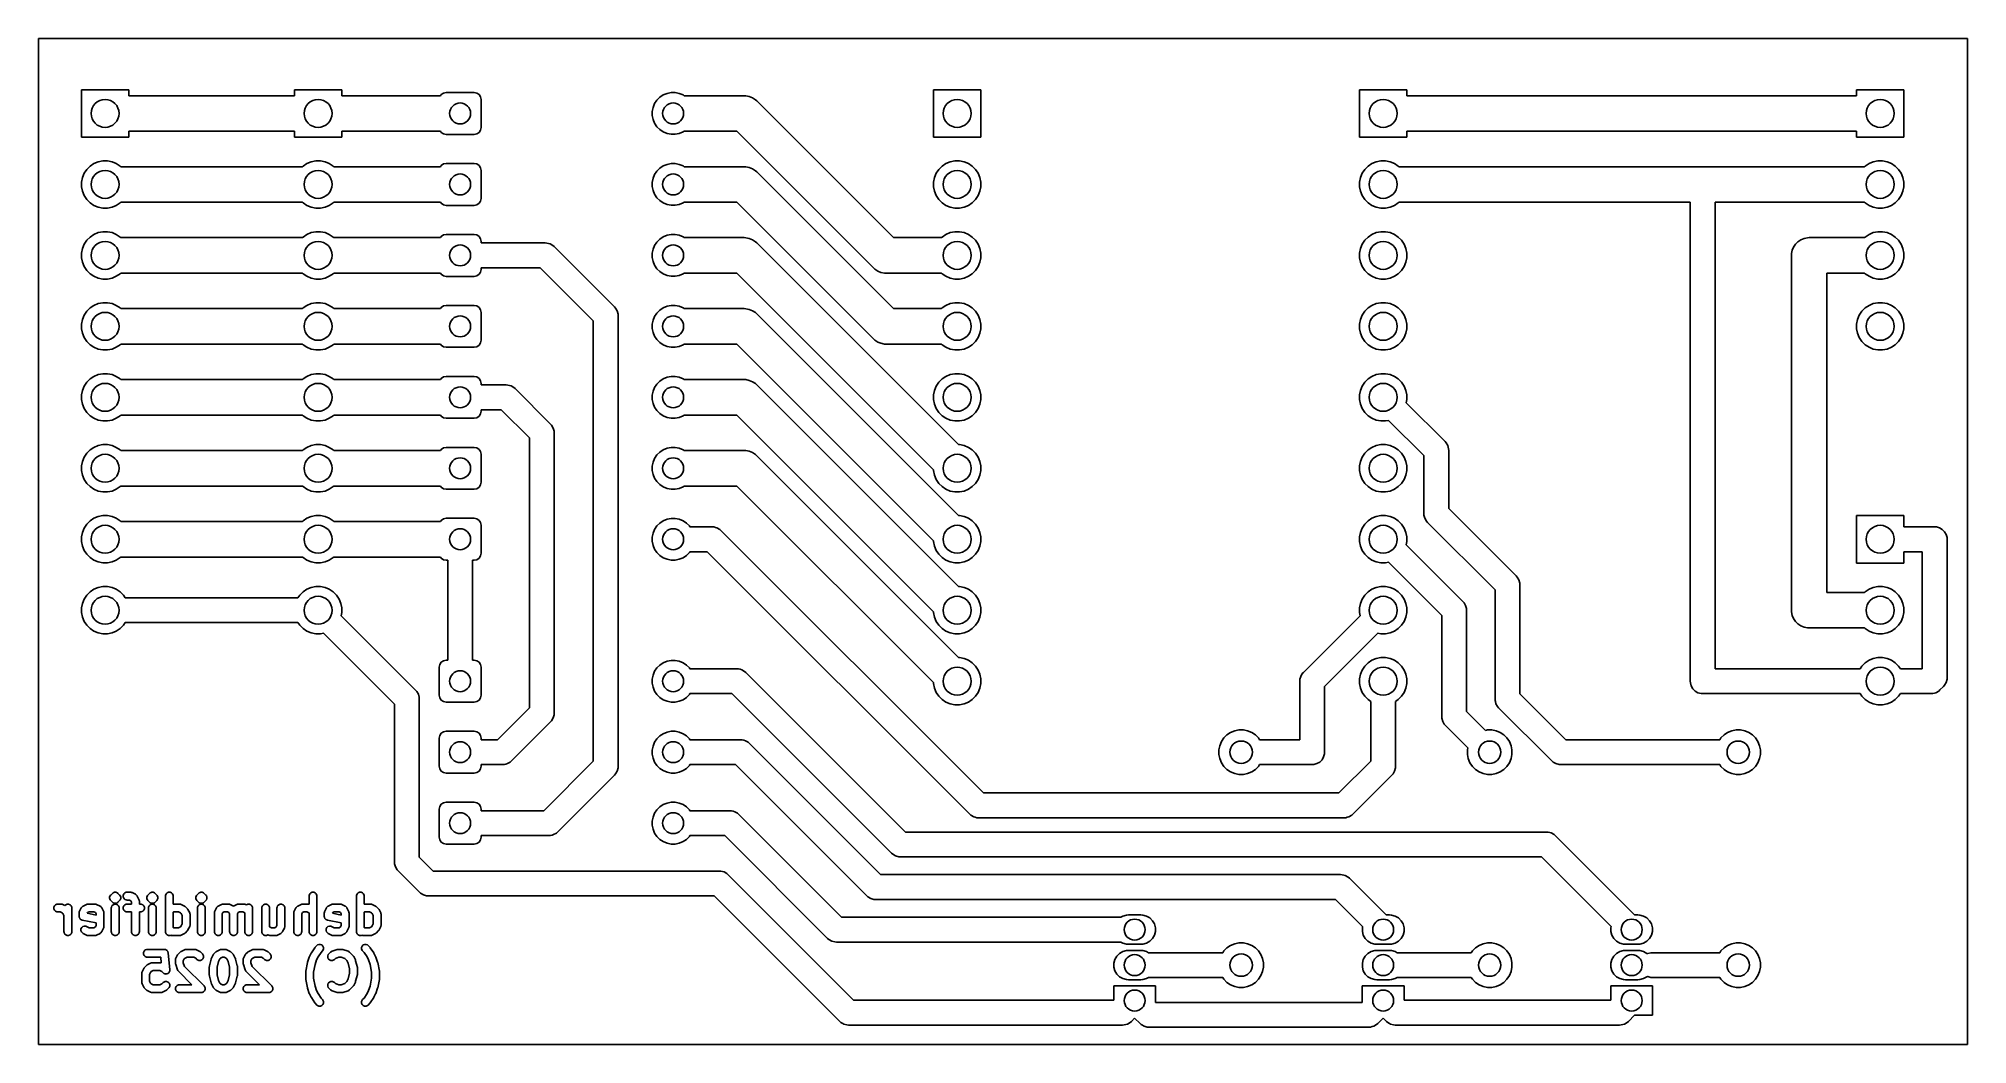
# Model space of a CAD drawing. Extents: x 71.5 to 140.5, y -85 to -49.
import ezdxf

# ---------------------------------------------------------------- set-up
doc = ezdxf.new("R2010")
doc.units = 0
doc.layers.add('BLACK', color=7, linetype='CONTINUOUS')

msp = doc.modelspace()

# ---------------------------------------------------------------- linework, layer by layer
at = {"layer": 'BLACK', "linetype": 'CONTINUOUS'}
for p, q in [((71.5, -49), (140.5, -49)), ((71.5, -85), (71.5, -49)), ((140.5, -49), (140.5, -85)), ((73.03, -52.53), (73.03, -50.83)), ((73.03, -50.83), (74.73, -50.83)), ((74.73, -50.83), (74.73, -51.045)), ((74.73, -51.045), (80.65, -51.045)), ((80.65, -51.045), (80.65, -50.83)), ((80.65, -50.83), (82.35, -50.83)), ((82.35, -50.83), (82.35, -51.045)), ((82.35, -51.045), (85.87531, -51.045)), ((85.87531, -51.045), (85.903224, -51.003224)), ((85.903224, -51.003224), (85.98433, -50.94903)), ((85.98433, -50.94903), (86.080002, -50.930001)), ((86.080002, -50.930001), (87.079999, -50.93)), ((87.079999, -50.93), (87.17567, -50.94903)), ((87.17567, -50.94903), (87.256776, -51.003224)), ((87.256776, -51.003224), (87.31097, -51.08433)), ((93.724205, -51.100242), (93.846452, -51.018559)), ((93.846452, -51.018559), (93.982286, -50.962295)), ((93.982286, -50.962295), (94.126487, -50.933611)), ((94.126487, -50.933611), (94.273513, -50.933611)), ((94.273513, -50.933611), (94.417714, -50.962295)), ((94.417714, -50.962295), (94.553548, -51.018559)), ((94.553548, -51.018559), (94.59312, -51.045)), ((94.59312, -51.045), (96.74, -51.045)), ((96.74, -51.045), (96.802221, -51.048057)), ((96.802221, -51.048057), (96.802241, -51.048057)), ((96.802241, -51.048057), (96.924331, -51.072343)), ((103.51, -52.53), (103.51, -50.83)), ((103.51, -50.83), (105.21, -50.83)), ((105.21, -50.83), (105.21, -52.53)), ((118.75, -52.53), (118.75, -50.83)), ((118.75, -50.83), (120.45, -50.83)), ((120.45, -50.83), (120.45, -51.045)), ((120.45, -51.045), (136.53, -51.045)), ((136.53, -51.045), (136.53, -50.83)), ((136.53, -50.83), (138.23, -50.83)), ((138.23, -50.83), (138.23, -52.53)), ((87.31097, -51.08433), (87.329999, -51.180002)), ((87.329999, -51.180002), (87.33, -52.179999)), ((93.453611, -51.606487), (93.482295, -51.462286)), ((93.453611, -51.753513), (93.453611, -51.606487)), ((93.482295, -51.462286), (93.538559, -51.326452)), ((93.538559, -51.326452), (93.620242, -51.204205)), ((93.620242, -51.204205), (93.724205, -51.100242)), ((96.924331, -51.072343), (97.039337, -51.11998)), ((97.039337, -51.11998), (97.14284, -51.189138)), ((97.14284, -51.189138), (97.142849, -51.189147)), ((97.142849, -51.189147), (97.189013, -51.230987)), ((97.189013, -51.230987), (102.083026, -56.125)), ((80.65, -52.315), (74.73, -52.315)), ((74.73, -52.315), (74.73, -52.53)), ((80.65, -52.53), (80.65, -52.315)), ((85.87531, -52.315), (82.35, -52.315)), ((82.35, -52.315), (82.35, -52.53)), ((85.903224, -52.356776), (85.87531, -52.315)), ((85.98433, -52.41097), (85.903224, -52.356776)), ((86.080001, -52.43), (85.98433, -52.41097)), ((87.079998, -52.429999), (86.080001, -52.43)), ((87.17567, -52.41097), (87.079998, -52.429999)), ((87.256776, -52.356776), (87.17567, -52.41097)), ((87.31097, -52.27567), (87.256776, -52.356776)), ((87.33, -52.179999), (87.31097, -52.27567)), ((93.482295, -51.897714), (93.453611, -51.753513)), ((93.538559, -52.033548), (93.482295, -51.897714)), ((93.620242, -52.155795), (93.538559, -52.033548)), ((93.724205, -52.259758), (93.620242, -52.155795)), ((93.846452, -52.341441), (93.724205, -52.259758)), ((93.982286, -52.397705), (93.846452, -52.341441)), ((94.126487, -52.426389), (93.982286, -52.397705)), ((94.273513, -52.426389), (94.126487, -52.426389)), ((94.417714, -52.397705), (94.273513, -52.426389)), ((94.553548, -52.341441), (94.417714, -52.397705)), ((94.59312, -52.315), (94.553548, -52.341441)), ((96.476974, -52.315), (94.59312, -52.315)), ((101.370987, -57.209013), (96.476974, -52.315)), ((136.53, -52.315), (120.45, -52.315)), ((120.45, -52.315), (120.45, -52.53)), ((136.53, -52.53), (136.53, -52.315)), ((74.73, -52.53), (73.03, -52.53)), ((82.35, -52.53), (80.65, -52.53)), ((105.21, -52.53), (103.51, -52.53)), ((120.45, -52.53), (118.75, -52.53)), ((138.23, -52.53), (136.53, -52.53)), ((73.066601, -53.973258), (73.130367, -53.819313)), ((73.130367, -53.819313), (73.222941, -53.680766)), ((73.222941, -53.680766), (73.340766, -53.562941)), ((73.340766, -53.562941), (73.479313, -53.470367)), ((73.479313, -53.470367), (73.633258, -53.406601)), ((73.633258, -53.406601), (73.796685, -53.374093)), ((73.796685, -53.374093), (73.963315, -53.374093)), ((73.963315, -53.374093), (74.126742, -53.406601)), ((74.126742, -53.406601), (74.280687, -53.470367)), ((74.280687, -53.470367), (74.419234, -53.562941)), ((74.419234, -53.562941), (74.441293, -53.585)), ((74.441293, -53.585), (80.938707, -53.585)), ((80.938707, -53.585), (80.960766, -53.562941)), ((80.960766, -53.562941), (81.099313, -53.470367)), ((81.099313, -53.470367), (81.253258, -53.406601)), ((81.253258, -53.406601), (81.416685, -53.374093)), ((81.416685, -53.374093), (81.583315, -53.374093)), ((81.583315, -53.374093), (81.746742, -53.406601)), ((81.746742, -53.406601), (81.900687, -53.470367)), ((81.900687, -53.470367), (82.039234, -53.562941)), ((82.039234, -53.562941), (82.061293, -53.585)), ((82.061293, -53.585), (85.87531, -53.585)), ((85.87531, -53.585), (85.903224, -53.543224)), ((85.903224, -53.543224), (85.98433, -53.48903)), ((85.98433, -53.48903), (86.080002, -53.470001)), ((86.080002, -53.470001), (87.079999, -53.47)), ((87.079999, -53.47), (87.17567, -53.48903)), ((87.17567, -53.48903), (87.256776, -53.543224)), ((87.256776, -53.543224), (87.31097, -53.62433)), ((87.31097, -53.62433), (87.329999, -53.720002)), ((87.329999, -53.720002), (87.33, -54.719999)), ((93.538559, -53.866452), (93.620242, -53.744205)), ((93.620242, -53.744205), (93.724205, -53.640242)), ((93.724205, -53.640242), (93.846452, -53.558559)), ((93.846452, -53.558559), (93.982286, -53.502295)), ((93.982286, -53.502295), (94.126487, -53.473611)), ((94.126487, -53.473611), (94.273513, -53.473611)), ((94.273513, -53.473611), (94.417714, -53.502295)), ((94.417714, -53.502295), (94.553548, -53.558559)), ((94.553548, -53.558559), (94.59312, -53.585)), ((94.59312, -53.585), (96.74, -53.585)), ((96.74, -53.585), (96.802221, -53.588057)), ((96.802221, -53.588057), (96.802241, -53.588057)), ((96.802241, -53.588057), (96.924331, -53.612343)), ((96.924331, -53.612343), (97.039337, -53.65998)), ((97.039337, -53.65998), (97.14284, -53.729138)), ((97.14284, -53.729138), (97.142849, -53.729147)), ((97.142849, -53.729147), (97.189013, -53.770987)), ((97.189013, -53.770987), (102.083026, -58.665)), ((103.546601, -53.973258), (103.610367, -53.819313)), ((103.610367, -53.819313), (103.702941, -53.680766)), ((103.702941, -53.680766), (103.820766, -53.562941)), ((103.820766, -53.562941), (103.959313, -53.470367)), ((103.959313, -53.470367), (104.113258, -53.406601)), ((104.113258, -53.406601), (104.276685, -53.374093)), ((104.276685, -53.374093), (104.443315, -53.374093)), ((104.443315, -53.374093), (104.606742, -53.406601)), ((104.606742, -53.406601), (104.760687, -53.470367)), ((104.760687, -53.470367), (104.899234, -53.562941)), ((104.899234, -53.562941), (105.017059, -53.680766)), ((105.017059, -53.680766), (105.109633, -53.819313)), ((105.109633, -53.819313), (105.173399, -53.973258)), ((118.786601, -53.973258), (118.850367, -53.819313)), ((118.850367, -53.819313), (118.942941, -53.680766)), ((118.942941, -53.680766), (119.060766, -53.562941)), ((119.060766, -53.562941), (119.199313, -53.470367)), ((119.199313, -53.470367), (119.353258, -53.406601)), ((119.353258, -53.406601), (119.516685, -53.374093)), ((119.516685, -53.374093), (119.683315, -53.374093)), ((119.683315, -53.374093), (119.846742, -53.406601)), ((119.846742, -53.406601), (120.000687, -53.470367)), ((120.000687, -53.470367), (120.139234, -53.562941)), ((120.139234, -53.562941), (120.161293, -53.585)), ((120.161293, -53.585), (131.03, -53.585)), ((131.03, -53.585), (136.818707, -53.585)), ((136.818707, -53.585), (136.840766, -53.562941)), ((136.840766, -53.562941), (136.979313, -53.470367)), ((136.979313, -53.470367), (137.133258, -53.406601)), ((137.133258, -53.406601), (137.296685, -53.374093)), ((137.296685, -53.374093), (137.463315, -53.374093)), ((137.463315, -53.374093), (137.626742, -53.406601)), ((137.626742, -53.406601), (137.780687, -53.470367)), ((137.780687, -53.470367), (137.919234, -53.562941)), ((137.919234, -53.562941), (138.037059, -53.680766)), ((138.037059, -53.680766), (138.129633, -53.819313)), ((138.129633, -53.819313), (138.193399, -53.973258)), ((73.034093, -54.136685), (73.066601, -53.973258)), ((73.034093, -54.303315), (73.034093, -54.136685)), ((73.066601, -54.466742), (73.034093, -54.303315)), ((73.130367, -54.620687), (73.066601, -54.466742)), ((93.453611, -54.146487), (93.482295, -54.002286)), ((93.453611, -54.293513), (93.453611, -54.146487)), ((93.482295, -54.437714), (93.453611, -54.293513)), ((93.482295, -54.002286), (93.538559, -53.866452)), ((93.538559, -54.573548), (93.482295, -54.437714)), ((103.514093, -54.136685), (103.546601, -53.973258)), ((103.514093, -54.303315), (103.514093, -54.136685)), ((103.546601, -54.466742), (103.514093, -54.303315)), ((103.610367, -54.620687), (103.546601, -54.466742)), ((105.173399, -54.466742), (105.109633, -54.620687)), ((105.173399, -53.973258), (105.205907, -54.136685)), ((105.205907, -54.303315), (105.173399, -54.466742)), ((105.205907, -54.136685), (105.205907, -54.303315)), ((118.754093, -54.136685), (118.786601, -53.973258)), ((118.754093, -54.303315), (118.754093, -54.136685)), ((118.786601, -54.466742), (118.754093, -54.303315)), ((118.850367, -54.620687), (118.786601, -54.466742)), ((138.193399, -54.466742), (138.129633, -54.620687)), ((138.193399, -53.973258), (138.225907, -54.136685)), ((138.225907, -54.303315), (138.193399, -54.466742)), ((138.225907, -54.136685), (138.225907, -54.303315)), ((73.222941, -54.759234), (73.130367, -54.620687)), ((73.340766, -54.877059), (73.222941, -54.759234)), ((73.479313, -54.969633), (73.340766, -54.877059)), ((73.633258, -55.033399), (73.479313, -54.969633)), ((73.796685, -55.065907), (73.633258, -55.033399)), ((73.963315, -55.065907), (73.796685, -55.065907)), ((74.126742, -55.033399), (73.963315, -55.065907)), ((74.280687, -54.969633), (74.126742, -55.033399)), ((74.419234, -54.877059), (74.280687, -54.969633)), ((74.441293, -54.855), (74.419234, -54.877059)), ((80.938707, -54.855), (74.441293, -54.855)), ((80.960766, -54.877059), (80.938707, -54.855)), ((81.099313, -54.969633), (80.960766, -54.877059)), ((81.253258, -55.033399), (81.099313, -54.969633)), ((81.416685, -55.065907), (81.253258, -55.033399)), ((81.583315, -55.065907), (81.416685, -55.065907)), ((81.746742, -55.033399), (81.583315, -55.065907)), ((81.900687, -54.969633), (81.746742, -55.033399)), ((82.039234, -54.877059), (81.900687, -54.969633)), ((82.061293, -54.855), (82.039234, -54.877059)), ((85.87531, -54.855), (82.061293, -54.855)), ((85.903224, -54.896776), (85.87531, -54.855)), ((85.98433, -54.95097), (85.903224, -54.896776)), ((86.080001, -54.97), (85.98433, -54.95097)), ((87.079998, -54.969999), (86.080001, -54.97)), ((87.17567, -54.95097), (87.079998, -54.969999)), ((87.256776, -54.896776), (87.17567, -54.95097)), ((87.31097, -54.81567), (87.256776, -54.896776)), ((87.33, -54.719999), (87.31097, -54.81567)), ((93.620242, -54.695795), (93.538559, -54.573548)), ((93.724205, -54.799758), (93.620242, -54.695795)), ((93.846452, -54.881441), (93.724205, -54.799758)), ((93.982286, -54.937705), (93.846452, -54.881441)), ((94.126487, -54.966389), (93.982286, -54.937705)), ((94.273513, -54.966389), (94.126487, -54.966389)), ((94.417714, -54.937705), (94.273513, -54.966389)), ((94.553548, -54.881441), (94.417714, -54.937705)), ((94.59312, -54.855), (94.553548, -54.881441)), ((96.476974, -54.855), (94.59312, -54.855)), ((101.370987, -59.749013), (96.476974, -54.855)), ((103.702941, -54.759234), (103.610367, -54.620687)), ((103.820766, -54.877059), (103.702941, -54.759234)), ((103.959313, -54.969633), (103.820766, -54.877059)), ((104.113258, -55.033399), (103.959313, -54.969633)), ((104.276685, -55.065907), (104.113258, -55.033399)), ((104.443315, -55.065907), (104.276685, -55.065907)), ((104.606742, -55.033399), (104.443315, -55.065907)), ((104.760687, -54.969633), (104.606742, -55.033399)), ((104.899234, -54.877059), (104.760687, -54.969633)), ((105.017059, -54.759234), (104.899234, -54.877059)), ((105.109633, -54.620687), (105.017059, -54.759234)), ((118.942941, -54.759234), (118.850367, -54.620687)), ((119.060766, -54.877059), (118.942941, -54.759234)), ((119.199313, -54.969633), (119.060766, -54.877059)), ((119.353258, -55.033399), (119.199313, -54.969633)), ((119.516685, -55.065907), (119.353258, -55.033399)), ((119.683315, -55.065907), (119.516685, -55.065907)), ((119.846742, -55.033399), (119.683315, -55.065907)), ((120.000687, -54.969633), (119.846742, -55.033399)), ((120.139234, -54.877059), (120.000687, -54.969633)), ((120.161293, -54.855), (120.139234, -54.877059)), ((130.5855, -54.855), (120.161293, -54.855)), ((130.5855, -72), (130.5855, -54.855)), ((136.818707, -54.855), (131.4745, -54.855)), ((131.4745, -54.855), (131.4745, -71.5555)), ((136.840766, -54.877059), (136.818707, -54.855)), ((136.979313, -54.969633), (136.840766, -54.877059)), ((137.133258, -55.033399), (136.979313, -54.969633)), ((137.296685, -55.065907), (137.133258, -55.033399)), ((137.463315, -55.065907), (137.296685, -55.065907)), ((137.626742, -55.033399), (137.463315, -55.065907)), ((137.780687, -54.969633), (137.626742, -55.033399)), ((137.919234, -54.877059), (137.780687, -54.969633)), ((138.037059, -54.759234), (137.919234, -54.877059)), ((138.129633, -54.620687), (138.037059, -54.759234)), ((73.034093, -56.676685), (73.066601, -56.513258)), ((73.066601, -56.513258), (73.130367, -56.359313)), ((73.130367, -56.359313), (73.222941, -56.220766)), ((73.222941, -56.220766), (73.340766, -56.102941)), ((73.340766, -56.102941), (73.479313, -56.010367)), ((73.479313, -56.010367), (73.633258, -55.946601)), ((73.633258, -55.946601), (73.796685, -55.914093)), ((73.796685, -55.914093), (73.963315, -55.914093)), ((73.963315, -55.914093), (74.126742, -55.946601)), ((74.126742, -55.946601), (74.280687, -56.010367)), ((74.280687, -56.010367), (74.419234, -56.102941)), ((74.419234, -56.102941), (74.441293, -56.125)), ((74.441293, -56.125), (80.938707, -56.125)), ((80.938707, -56.125), (80.960766, -56.102941)), ((80.960766, -56.102941), (81.099313, -56.010367)), ((81.099313, -56.010367), (81.253258, -55.946601)), ((81.253258, -55.946601), (81.416685, -55.914093)), ((81.416685, -55.914093), (81.583315, -55.914093)), ((81.583315, -55.914093), (81.746742, -55.946601)), ((81.746742, -55.946601), (81.900687, -56.010367)), ((81.900687, -56.010367), (82.039234, -56.102941)), ((82.039234, -56.102941), (82.061293, -56.125)), ((82.061293, -56.125), (85.87531, -56.125)), ((85.87531, -56.125), (85.903224, -56.083224)), ((85.903224, -56.083224), (85.98433, -56.02903)), ((85.98433, -56.02903), (86.080002, -56.010001)), ((86.080002, -56.010001), (87.079999, -56.01)), ((87.079999, -56.01), (87.17567, -56.02903)), ((87.17567, -56.02903), (87.256776, -56.083224)), ((87.256776, -56.083224), (87.31097, -56.16433)), ((87.31097, -56.16433), (87.329999, -56.260002)), ((87.329999, -56.260002), (87.329999, -56.3155)), ((87.329999, -56.3155), (89.628, -56.3155)), ((89.628, -56.3155), (89.686019, -56.319303)), ((89.686019, -56.319303), (89.68602, -56.319303)), ((89.68602, -56.319303), (89.742061, -56.334319)), ((89.742061, -56.334319), (89.798103, -56.349336)), ((89.798103, -56.349336), (89.898594, -56.407354)), ((89.898594, -56.407354), (89.898602, -56.407362)), ((89.898602, -56.407362), (89.942309, -56.445691)), ((89.942309, -56.445691), (92.101309, -58.604691)), ((93.453611, -56.686487), (93.482295, -56.542286)), ((93.482295, -56.542286), (93.538559, -56.406452)), ((93.538559, -56.406452), (93.620242, -56.284205)), ((93.620242, -56.284205), (93.724205, -56.180242)), ((93.724205, -56.180242), (93.846452, -56.098559)), ((93.846452, -56.098559), (93.982286, -56.042295)), ((93.982286, -56.042295), (94.126487, -56.013611)), ((94.126487, -56.013611), (94.273513, -56.013611)), ((94.273513, -56.013611), (94.417714, -56.042295)), ((94.417714, -56.042295), (94.553548, -56.098559)), ((94.553548, -56.098559), (94.59312, -56.125)), ((94.59312, -56.125), (96.74, -56.125)), ((96.74, -56.125), (96.802221, -56.128057)), ((96.802221, -56.128057), (96.802241, -56.128057)), ((96.802241, -56.128057), (96.924331, -56.152343)), ((96.924331, -56.152343), (97.039337, -56.19998)), ((97.039337, -56.19998), (97.14284, -56.269138)), ((97.14284, -56.269138), (97.142849, -56.269147)), ((97.142849, -56.269147), (97.189013, -56.310987)), ((97.189013, -56.310987), (104.412119, -63.534093)), ((102.083026, -56.125), (103.798707, -56.125)), ((103.798707, -56.125), (103.820766, -56.102941)), ((103.820766, -56.102941), (103.959313, -56.010367)), ((103.959313, -56.010367), (104.113258, -55.946601)), ((104.113258, -55.946601), (104.276685, -55.914093)), ((104.276685, -55.914093), (104.443315, -55.914093)), ((104.443315, -55.914093), (104.606742, -55.946601)), ((104.606742, -55.946601), (104.760687, -56.010367)), ((104.760687, -56.010367), (104.899234, -56.102941)), ((104.899234, -56.102941), (105.017059, -56.220766)), ((105.017059, -56.220766), (105.109633, -56.359313)), ((105.109633, -56.359313), (105.173399, -56.513258)), ((105.173399, -56.513258), (105.205907, -56.676685)), ((118.754093, -56.676685), (118.786601, -56.513258)), ((118.786601, -56.513258), (118.850367, -56.359313)), ((118.850367, -56.359313), (118.942941, -56.220766)), ((118.942941, -56.220766), (119.060766, -56.102941)), ((119.060766, -56.102941), (119.199313, -56.010367)), ((119.199313, -56.010367), (119.353258, -55.946601)), ((119.353258, -55.946601), (119.516685, -55.914093)), ((119.516685, -55.914093), (119.683315, -55.914093)), ((119.683315, -55.914093), (119.846742, -55.946601)), ((119.846742, -55.946601), (120.000687, -56.010367)), ((120.000687, -56.010367), (120.139234, -56.102941)), ((120.139234, -56.102941), (120.257059, -56.220766)), ((120.257059, -56.220766), (120.349633, -56.359313)), ((120.349633, -56.359313), (120.413399, -56.513258)), ((120.413399, -56.513258), (120.445907, -56.676685)), ((134.208058, -56.697759), (134.232343, -56.575669)), ((134.232343, -56.575669), (134.27998, -56.460663)), ((134.27998, -56.460663), (134.349138, -56.35716)), ((134.349138, -56.35716), (134.43716, -56.269138)), ((134.43716, -56.269138), (134.540663, -56.19998)), ((134.540663, -56.19998), (134.655669, -56.152343)), ((134.655669, -56.152343), (134.777759, -56.128058)), ((134.777759, -56.128058), (134.84, -56.125)), ((134.84, -56.125), (136.818707, -56.125)), ((136.818707, -56.125), (136.840766, -56.102941)), ((136.840766, -56.102941), (136.979313, -56.010367)), ((136.979313, -56.010367), (137.133258, -55.946601)), ((137.133258, -55.946601), (137.296685, -55.914093)), ((137.296685, -55.914093), (137.463315, -55.914093)), ((137.463315, -55.914093), (137.626742, -55.946601)), ((137.626742, -55.946601), (137.780687, -56.010367)), ((137.780687, -56.010367), (137.919234, -56.102941)), ((137.919234, -56.102941), (138.037059, -56.220766)), ((138.037059, -56.220766), (138.129633, -56.359313)), ((138.129633, -56.359313), (138.193399, -56.513258)), ((138.193399, -56.513258), (138.225907, -56.676685)), ((73.034093, -56.843315), (73.034093, -56.676685)), ((73.066601, -57.006742), (73.034093, -56.843315)), ((73.130367, -57.160687), (73.066601, -57.006742)), ((73.222941, -57.299234), (73.130367, -57.160687)), ((87.33, -57.259999), (87.31097, -57.35567)), ((89.443882, -57.2045), (87.33, -57.2045)), ((87.33, -57.2045), (87.33, -57.259999)), ((91.3425, -59.103118), (89.443882, -57.2045)), ((93.453611, -56.833513), (93.453611, -56.686487)), ((93.482295, -56.977714), (93.453611, -56.833513)), ((93.538559, -57.113548), (93.482295, -56.977714)), ((93.620242, -57.235795), (93.538559, -57.113548)), ((93.724205, -57.339758), (93.620242, -57.235795)), ((101.41715, -57.250852), (101.370987, -57.209013)), ((101.41716, -57.250862), (101.41715, -57.250852)), ((101.520663, -57.32002), (101.41716, -57.250862)), ((105.109633, -57.160687), (105.017059, -57.299234)), ((105.173399, -57.006742), (105.109633, -57.160687)), ((105.205907, -56.843315), (105.173399, -57.006742)), ((105.205907, -56.676685), (105.205907, -56.843315)), ((118.754093, -56.843315), (118.754093, -56.676685)), ((118.786601, -57.006742), (118.754093, -56.843315)), ((118.850367, -57.160687), (118.786601, -57.006742)), ((118.942941, -57.299234), (118.850367, -57.160687)), ((120.349633, -57.160687), (120.257059, -57.299234)), ((120.413399, -57.006742), (120.349633, -57.160687)), ((120.445907, -56.843315), (120.413399, -57.006742)), ((120.445907, -56.676685), (120.445907, -56.843315)), ((134.205, -56.76), (134.208058, -56.697759)), ((134.205, -69.46), (134.205, -56.76)), ((138.129633, -57.160687), (138.037059, -57.299234)), ((138.193399, -57.006742), (138.129633, -57.160687)), ((138.225907, -56.843315), (138.193399, -57.006742)), ((138.225907, -56.676685), (138.225907, -56.843315)), ((73.340766, -57.417059), (73.222941, -57.299234)), ((73.479313, -57.509633), (73.340766, -57.417059)), ((73.633258, -57.573399), (73.479313, -57.509633)), ((73.796685, -57.605907), (73.633258, -57.573399)), ((73.963315, -57.605907), (73.796685, -57.605907)), ((74.126742, -57.573399), (73.963315, -57.605907)), ((74.280687, -57.509633), (74.126742, -57.573399)), ((74.419234, -57.417059), (74.280687, -57.509633)), ((74.441293, -57.395), (74.419234, -57.417059)), ((80.938707, -57.395), (74.441293, -57.395)), ((80.960766, -57.417059), (80.938707, -57.395)), ((81.099313, -57.509633), (80.960766, -57.417059)), ((81.253258, -57.573399), (81.099313, -57.509633)), ((81.416685, -57.605907), (81.253258, -57.573399)), ((81.583315, -57.605907), (81.416685, -57.605907)), ((81.746742, -57.573399), (81.583315, -57.605907)), ((81.900687, -57.509633), (81.746742, -57.573399)), ((82.039234, -57.417059), (81.900687, -57.509633)), ((82.061293, -57.395), (82.039234, -57.417059)), ((85.87531, -57.395), (82.061293, -57.395)), ((85.903224, -57.436776), (85.87531, -57.395)), ((85.98433, -57.49097), (85.903224, -57.436776)), ((86.080001, -57.51), (85.98433, -57.49097)), ((87.079998, -57.509999), (86.080001, -57.51)), ((87.17567, -57.49097), (87.079998, -57.509999)), ((87.256776, -57.436776), (87.17567, -57.49097)), ((87.31097, -57.35567), (87.256776, -57.436776)), ((93.846452, -57.421441), (93.724205, -57.339758)), ((93.982286, -57.477705), (93.846452, -57.421441)), ((94.126487, -57.506389), (93.982286, -57.477705)), ((94.273513, -57.506389), (94.126487, -57.506389)), ((94.417714, -57.477705), (94.273513, -57.506389)), ((94.553548, -57.421441), (94.417714, -57.477705)), ((94.59312, -57.395), (94.553548, -57.421441)), ((96.476974, -57.395), (94.59312, -57.395)), ((103.514093, -64.432119), (96.476974, -57.395)), ((101.635669, -57.367657), (101.520663, -57.32002)), ((101.757759, -57.391943), (101.635669, -57.367657)), ((101.757779, -57.391943), (101.757759, -57.391943)), ((101.82, -57.395), (101.757779, -57.391943)), ((103.798707, -57.395), (101.82, -57.395)), ((103.820766, -57.417059), (103.798707, -57.395)), ((103.959313, -57.509633), (103.820766, -57.417059)), ((104.113258, -57.573399), (103.959313, -57.509633)), ((104.276685, -57.605907), (104.113258, -57.573399)), ((104.443315, -57.605907), (104.276685, -57.605907)), ((104.606742, -57.573399), (104.443315, -57.605907)), ((104.760687, -57.509633), (104.606742, -57.573399)), ((104.899234, -57.417059), (104.760687, -57.509633)), ((105.017059, -57.299234), (104.899234, -57.417059)), ((119.060766, -57.417059), (118.942941, -57.299234)), ((119.199313, -57.509633), (119.060766, -57.417059)), ((119.353258, -57.573399), (119.199313, -57.509633)), ((119.516685, -57.605907), (119.353258, -57.573399)), ((119.683315, -57.605907), (119.516685, -57.605907)), ((119.846742, -57.573399), (119.683315, -57.605907)), ((120.000687, -57.509633), (119.846742, -57.573399)), ((120.139234, -57.417059), (120.000687, -57.509633)), ((120.257059, -57.299234), (120.139234, -57.417059)), ((136.818707, -57.395), (135.475, -57.395)), ((135.475, -57.395), (135.475, -68.825)), ((136.840766, -57.417059), (136.818707, -57.395)), ((136.979313, -57.509633), (136.840766, -57.417059)), ((137.133258, -57.573399), (136.979313, -57.509633)), ((137.296685, -57.605907), (137.133258, -57.573399)), ((137.463315, -57.605907), (137.296685, -57.605907)), ((137.626742, -57.573399), (137.463315, -57.605907)), ((137.780687, -57.509633), (137.626742, -57.573399)), ((137.919234, -57.417059), (137.780687, -57.509633)), ((138.037059, -57.299234), (137.919234, -57.417059)), ((73.222941, -58.760766), (73.340766, -58.642941)), ((73.340766, -58.642941), (73.479313, -58.550367)), ((73.479313, -58.550367), (73.633258, -58.486601)), ((73.633258, -58.486601), (73.796685, -58.454093)), ((73.796685, -58.454093), (73.963315, -58.454093)), ((73.963315, -58.454093), (74.126742, -58.486601)), ((74.126742, -58.486601), (74.280687, -58.550367)), ((74.280687, -58.550367), (74.419234, -58.642941)), ((74.419234, -58.642941), (74.441293, -58.665)), ((80.938707, -58.665), (80.960766, -58.642941)), ((80.960766, -58.642941), (81.099313, -58.550367)), ((81.099313, -58.550367), (81.253258, -58.486601)), ((81.253258, -58.486601), (81.416685, -58.454093)), ((81.416685, -58.454093), (81.583315, -58.454093)), ((81.583315, -58.454093), (81.746742, -58.486601)), ((81.746742, -58.486601), (81.900687, -58.550367)), ((81.900687, -58.550367), (82.039234, -58.642941)), ((82.039234, -58.642941), (82.061293, -58.665)), ((85.87531, -58.665), (85.903224, -58.623224)), ((85.903224, -58.623224), (85.98433, -58.56903)), ((85.98433, -58.56903), (86.080002, -58.550001)), ((86.080002, -58.550001), (87.079999, -58.55)), ((87.079999, -58.55), (87.17567, -58.56903)), ((87.17567, -58.56903), (87.256776, -58.623224)), ((87.256776, -58.623224), (87.31097, -58.70433)), ((92.101309, -58.604691), (92.139637, -58.648397)), ((92.139637, -58.648397), (92.139646, -58.648406)), ((92.139646, -58.648406), (92.197664, -58.748897)), ((93.724205, -58.720242), (93.846452, -58.638559)), ((93.846452, -58.638559), (93.982286, -58.582295)), ((93.982286, -58.582295), (94.126487, -58.553611)), ((94.126487, -58.553611), (94.273513, -58.553611)), ((94.273513, -58.553611), (94.417714, -58.582295)), ((94.417714, -58.582295), (94.553548, -58.638559)), ((94.553548, -58.638559), (94.59312, -58.665)), ((103.798707, -58.665), (103.820766, -58.642941)), ((103.820766, -58.642941), (103.959313, -58.550367)), ((103.959313, -58.550367), (104.113258, -58.486601)), ((104.113258, -58.486601), (104.276685, -58.454093)), ((104.276685, -58.454093), (104.443315, -58.454093)), ((104.443315, -58.454093), (104.606742, -58.486601)), ((104.606742, -58.486601), (104.760687, -58.550367)), ((104.760687, -58.550367), (104.899234, -58.642941)), ((104.899234, -58.642941), (105.017059, -58.760766)), ((118.942941, -58.760766), (119.060766, -58.642941)), ((119.060766, -58.642941), (119.199313, -58.550367)), ((119.199313, -58.550367), (119.353258, -58.486601)), ((119.353258, -58.486601), (119.516685, -58.454093)), ((119.516685, -58.454093), (119.683315, -58.454093)), ((119.683315, -58.454093), (119.846742, -58.486601)), ((119.846742, -58.486601), (120.000687, -58.550367)), ((120.000687, -58.550367), (120.139234, -58.642941)), ((120.139234, -58.642941), (120.257059, -58.760766)), ((136.722941, -58.760766), (136.840766, -58.642941)), ((136.840766, -58.642941), (136.979313, -58.550367)), ((136.979313, -58.550367), (137.133258, -58.486601)), ((137.133258, -58.486601), (137.296685, -58.454093)), ((137.296685, -58.454093), (137.463315, -58.454093)), ((137.463315, -58.454093), (137.626742, -58.486601)), ((137.626742, -58.486601), (137.780687, -58.550367)), ((137.780687, -58.550367), (137.919234, -58.642941)), ((137.919234, -58.642941), (138.037059, -58.760766)), ((73.034093, -59.216685), (73.066601, -59.053258)), ((73.034093, -59.383315), (73.034093, -59.216685)), ((73.066601, -59.053258), (73.130367, -58.899313)), ((73.130367, -58.899313), (73.222941, -58.760766)), ((74.441293, -58.665), (80.938707, -58.665)), ((82.061293, -58.665), (85.87531, -58.665)), ((87.31097, -58.70433), (87.329999, -58.800002)), ((87.329999, -58.800002), (87.33, -59.799999)), ((91.3425, -74.863882), (91.3425, -59.103118)), ((92.197664, -58.748897), (92.227697, -58.860981)), ((92.227697, -58.860981), (92.2315, -58.919)), ((92.2315, -58.919), (92.2315, -75.048)), ((93.453611, -59.226487), (93.482295, -59.082286)), ((93.453611, -59.373513), (93.453611, -59.226487)), ((93.482295, -59.082286), (93.538559, -58.946452)), ((93.538559, -58.946452), (93.620242, -58.824205)), ((93.620242, -58.824205), (93.724205, -58.720242)), ((94.59312, -58.665), (96.74, -58.665)), ((96.74, -58.665), (96.802221, -58.668057)), ((96.802221, -58.668057), (96.802241, -58.668057)), ((96.802241, -58.668057), (96.924331, -58.692343)), ((96.924331, -58.692343), (97.039337, -58.73998)), ((97.039337, -58.73998), (97.14284, -58.809138)), ((97.14284, -58.809138), (97.142849, -58.809147)), ((97.142849, -58.809147), (97.189013, -58.850987)), ((97.189013, -58.850987), (104.412119, -66.074093)), ((102.083026, -58.665), (103.798707, -58.665)), ((105.017059, -58.760766), (105.109633, -58.899313)), ((105.109633, -58.899313), (105.173399, -59.053258)), ((105.173399, -59.053258), (105.205907, -59.216685)), ((105.205907, -59.216685), (105.205907, -59.383315)), ((118.754093, -59.216685), (118.786601, -59.053258)), ((118.754093, -59.383315), (118.754093, -59.216685)), ((118.786601, -59.053258), (118.850367, -58.899313)), ((118.850367, -58.899313), (118.942941, -58.760766)), ((120.257059, -58.760766), (120.349633, -58.899313)), ((120.349633, -58.899313), (120.413399, -59.053258)), ((120.413399, -59.053258), (120.445907, -59.216685)), ((120.445907, -59.216685), (120.445907, -59.383315)), ((136.534093, -59.216685), (136.566601, -59.053258)), ((136.534093, -59.383315), (136.534093, -59.216685)), ((136.566601, -59.053258), (136.630367, -58.899313)), ((136.630367, -58.899313), (136.722941, -58.760766)), ((138.037059, -58.760766), (138.129633, -58.899313)), ((138.129633, -58.899313), (138.193399, -59.053258)), ((138.193399, -59.053258), (138.225907, -59.216685)), ((138.225907, -59.216685), (138.225907, -59.383315)), ((73.066601, -59.546742), (73.034093, -59.383315)), ((73.130367, -59.700687), (73.066601, -59.546742)), ((73.222941, -59.839234), (73.130367, -59.700687)), ((73.340766, -59.957059), (73.222941, -59.839234)), ((73.479313, -60.049633), (73.340766, -59.957059)), ((74.419234, -59.957059), (74.280687, -60.049633)), ((74.441293, -59.935), (74.419234, -59.957059)), ((80.938707, -59.935), (74.441293, -59.935)), ((80.960766, -59.957059), (80.938707, -59.935)), ((81.099313, -60.049633), (80.960766, -59.957059)), ((82.039234, -59.957059), (81.900687, -60.049633)), ((82.061293, -59.935), (82.039234, -59.957059)), ((85.87531, -59.935), (82.061293, -59.935)), ((85.903224, -59.976776), (85.87531, -59.935)), ((85.98433, -60.03097), (85.903224, -59.976776)), ((87.256776, -59.976776), (87.17567, -60.03097)), ((87.31097, -59.89567), (87.256776, -59.976776)), ((87.33, -59.799999), (87.31097, -59.89567)), ((93.482295, -59.517714), (93.453611, -59.373513)), ((93.538559, -59.653548), (93.482295, -59.517714)), ((93.620242, -59.775795), (93.538559, -59.653548)), ((93.724205, -59.879758), (93.620242, -59.775795)), ((93.846452, -59.961441), (93.724205, -59.879758)), ((93.982286, -60.017705), (93.846452, -59.961441)), ((94.126487, -60.046389), (93.982286, -60.017705)), ((94.417714, -60.017705), (94.273513, -60.046389)), ((94.553548, -59.961441), (94.417714, -60.017705)), ((94.59312, -59.935), (94.553548, -59.961441)), ((96.476974, -59.935), (94.59312, -59.935)), ((103.514093, -66.972119), (96.476974, -59.935)), ((101.41715, -59.790852), (101.370987, -59.749013)), ((101.41716, -59.790862), (101.41715, -59.790852)), ((101.520663, -59.86002), (101.41716, -59.790862)), ((101.635669, -59.907657), (101.520663, -59.86002)), ((101.757759, -59.931943), (101.635669, -59.907657)), ((101.757779, -59.931943), (101.757759, -59.931943)), ((101.82, -59.935), (101.757779, -59.931943)), ((103.798707, -59.935), (101.82, -59.935)), ((103.820766, -59.957059), (103.798707, -59.935)), ((103.959313, -60.049633), (103.820766, -59.957059)), ((104.899234, -59.957059), (104.760687, -60.049633)), ((105.017059, -59.839234), (104.899234, -59.957059)), ((105.109633, -59.700687), (105.017059, -59.839234)), ((105.173399, -59.546742), (105.109633, -59.700687)), ((105.205907, -59.383315), (105.173399, -59.546742)), ((118.786601, -59.546742), (118.754093, -59.383315)), ((118.850367, -59.700687), (118.786601, -59.546742)), ((118.942941, -59.839234), (118.850367, -59.700687)), ((119.060766, -59.957059), (118.942941, -59.839234)), ((119.199313, -60.049633), (119.060766, -59.957059)), ((120.139234, -59.957059), (120.000687, -60.049633)), ((120.257059, -59.839234), (120.139234, -59.957059)), ((120.349633, -59.700687), (120.257059, -59.839234)), ((120.413399, -59.546742), (120.349633, -59.700687)), ((120.445907, -59.383315), (120.413399, -59.546742)), ((136.566601, -59.546742), (136.534093, -59.383315)), ((136.630367, -59.700687), (136.566601, -59.546742)), ((136.722941, -59.839234), (136.630367, -59.700687)), ((136.840766, -59.957059), (136.722941, -59.839234)), ((136.979313, -60.049633), (136.840766, -59.957059)), ((137.919234, -59.957059), (137.780687, -60.049633)), ((138.037059, -59.839234), (137.919234, -59.957059)), ((138.129633, -59.700687), (138.037059, -59.839234)), ((138.193399, -59.546742), (138.129633, -59.700687)), ((138.225907, -59.383315), (138.193399, -59.546742)), ((73.633258, -60.113399), (73.479313, -60.049633)), ((73.796685, -60.145907), (73.633258, -60.113399)), ((73.963315, -60.145907), (73.796685, -60.145907)), ((74.126742, -60.113399), (73.963315, -60.145907)), ((74.280687, -60.049633), (74.126742, -60.113399)), ((81.253258, -60.113399), (81.099313, -60.049633)), ((81.416685, -60.145907), (81.253258, -60.113399)), ((81.583315, -60.145907), (81.416685, -60.145907)), ((81.746742, -60.113399), (81.583315, -60.145907)), ((81.900687, -60.049633), (81.746742, -60.113399)), ((86.080001, -60.05), (85.98433, -60.03097)), ((87.079998, -60.049999), (86.080001, -60.05)), ((87.17567, -60.03097), (87.079998, -60.049999)), ((94.273513, -60.046389), (94.126487, -60.046389)), ((104.113258, -60.113399), (103.959313, -60.049633)), ((104.276685, -60.145907), (104.113258, -60.113399)), ((104.443315, -60.145907), (104.276685, -60.145907)), ((104.606742, -60.113399), (104.443315, -60.145907)), ((104.760687, -60.049633), (104.606742, -60.113399)), ((119.353258, -60.113399), (119.199313, -60.049633)), ((119.516685, -60.145907), (119.353258, -60.113399)), ((119.683315, -60.145907), (119.516685, -60.145907)), ((119.846742, -60.113399), (119.683315, -60.145907)), ((120.000687, -60.049633), (119.846742, -60.113399)), ((137.133258, -60.113399), (136.979313, -60.049633)), ((137.296685, -60.145907), (137.133258, -60.113399)), ((137.463315, -60.145907), (137.296685, -60.145907)), ((137.626742, -60.113399), (137.463315, -60.145907)), ((137.780687, -60.049633), (137.626742, -60.113399)), ((73.130367, -61.439313), (73.222941, -61.300766)), ((73.222941, -61.300766), (73.340766, -61.182941)), ((73.340766, -61.182941), (73.479313, -61.090367)), ((73.479313, -61.090367), (73.633258, -61.026601)), ((73.633258, -61.026601), (73.796685, -60.994093)), ((73.796685, -60.994093), (73.963315, -60.994093)), ((73.963315, -60.994093), (74.126742, -61.026601)), ((74.126742, -61.026601), (74.280687, -61.090367)), ((74.280687, -61.090367), (74.419234, -61.182941)), ((74.419234, -61.182941), (74.441293, -61.205)), ((74.441293, -61.205), (80.938707, -61.205)), ((80.938707, -61.205), (80.960766, -61.182941)), ((80.960766, -61.182941), (81.099313, -61.090367)), ((81.099313, -61.090367), (81.253258, -61.026601)), ((81.253258, -61.026601), (81.416685, -60.994093)), ((81.416685, -60.994093), (81.583315, -60.994093)), ((81.583315, -60.994093), (81.746742, -61.026601)), ((81.746742, -61.026601), (81.900687, -61.090367)), ((81.900687, -61.090367), (82.039234, -61.182941)), ((82.039234, -61.182941), (82.061293, -61.205)), ((82.061293, -61.205), (85.87531, -61.205)), ((85.87531, -61.205), (85.903224, -61.163224)), ((85.903224, -61.163224), (85.98433, -61.10903)), ((85.98433, -61.10903), (86.080002, -61.090001)), ((86.080002, -61.090001), (87.079999, -61.09)), ((87.079999, -61.09), (87.17567, -61.10903)), ((87.17567, -61.10903), (87.256776, -61.163224)), ((87.256776, -61.163224), (87.31097, -61.24433)), ((87.31097, -61.24433), (87.329999, -61.340002)), ((87.329999, -61.340002), (87.329999, -61.3955)), ((87.329999, -61.3955), (88.231, -61.3955)), ((88.231, -61.3955), (88.289019, -61.399303)), ((88.289019, -61.399303), (88.28902, -61.399303)), ((88.28902, -61.399303), (88.345061, -61.414319)), ((93.538559, -61.486452), (93.620242, -61.364205)), ((93.620242, -61.364205), (93.724205, -61.260242)), ((93.724205, -61.260242), (93.846452, -61.178559)), ((93.846452, -61.178559), (93.982286, -61.122295)), ((93.982286, -61.122295), (94.126487, -61.093611)), ((94.126487, -61.093611), (94.273513, -61.093611)), ((94.273513, -61.093611), (94.417714, -61.122295)), ((94.417714, -61.122295), (94.553548, -61.178559)), ((94.553548, -61.178559), (94.59312, -61.205)), ((94.59312, -61.205), (96.74, -61.205)), ((96.74, -61.205), (96.802221, -61.208057)), ((96.802221, -61.208057), (96.802241, -61.208057)), ((96.802241, -61.208057), (96.924331, -61.232343)), ((96.924331, -61.232343), (97.039337, -61.27998)), ((97.039337, -61.27998), (97.14284, -61.349138)), ((97.14284, -61.349138), (97.142849, -61.349147)), ((97.142849, -61.349147), (97.189013, -61.390987)), ((97.189013, -61.390987), (104.412119, -68.614093)), ((103.610367, -61.439313), (103.702941, -61.300766)), ((103.702941, -61.300766), (103.820766, -61.182941)), ((103.820766, -61.182941), (103.959313, -61.090367)), ((103.959313, -61.090367), (104.113258, -61.026601)), ((104.113258, -61.026601), (104.276685, -60.994093)), ((104.276685, -60.994093), (104.443315, -60.994093)), ((104.443315, -60.994093), (104.606742, -61.026601)), ((104.606742, -61.026601), (104.760687, -61.090367)), ((104.760687, -61.090367), (104.899234, -61.182941)), ((104.899234, -61.182941), (105.017059, -61.300766)), ((105.017059, -61.300766), (105.109633, -61.439313)), ((118.850367, -61.439313), (118.942941, -61.300766)), ((118.942941, -61.300766), (119.060766, -61.182941)), ((119.060766, -61.182941), (119.199313, -61.090367)), ((119.199313, -61.090367), (119.353258, -61.026601)), ((119.353258, -61.026601), (119.516685, -60.994093)), ((119.516685, -60.994093), (119.683315, -60.994093)), ((119.683315, -60.994093), (119.846742, -61.026601)), ((119.846742, -61.026601), (120.000687, -61.090367)), ((120.000687, -61.090367), (120.139234, -61.182941)), ((120.139234, -61.182941), (120.257059, -61.300766)), ((120.257059, -61.300766), (120.349633, -61.439313)), ((73.034093, -61.756685), (73.066601, -61.593258)), ((73.034093, -61.923315), (73.034093, -61.756685)), ((73.066601, -62.086742), (73.034093, -61.923315)), ((73.066601, -61.593258), (73.130367, -61.439313)), ((73.130367, -62.240687), (73.066601, -62.086742)), ((88.345061, -61.414319), (88.401103, -61.429336)), ((88.401103, -61.429336), (88.501594, -61.487354)), ((88.501594, -61.487354), (88.501602, -61.487362)), ((88.501602, -61.487362), (88.545309, -61.525691)), ((88.545309, -61.525691), (89.815309, -62.795691)), ((93.453611, -61.766487), (93.482295, -61.622286)), ((93.453611, -61.913513), (93.453611, -61.766487)), ((93.482295, -62.057714), (93.453611, -61.913513)), ((93.482295, -61.622286), (93.538559, -61.486452)), ((93.538559, -62.193548), (93.482295, -62.057714)), ((103.514093, -61.756685), (103.546601, -61.593258)), ((103.514093, -61.923315), (103.514093, -61.756685)), ((103.546601, -62.086742), (103.514093, -61.923315)), ((103.546601, -61.593258), (103.610367, -61.439313)), ((103.610367, -62.240687), (103.546601, -62.086742)), ((105.109633, -61.439313), (105.173399, -61.593258)), ((105.173399, -62.086742), (105.109633, -62.240687)), ((105.173399, -61.593258), (105.205907, -61.756685)), ((105.205907, -61.923315), (105.173399, -62.086742)), ((105.205907, -61.756685), (105.205907, -61.923315)), ((118.754093, -61.756685), (118.786601, -61.593258)), ((118.754093, -61.923315), (118.754093, -61.756685)), ((118.786601, -62.086742), (118.754093, -61.923315)), ((118.786601, -61.593258), (118.850367, -61.439313)), ((118.850367, -62.240687), (118.786601, -62.086742)), ((120.349633, -61.439313), (120.413399, -61.593258)), ((120.413399, -61.593258), (120.445907, -61.756685)), ((120.445907, -61.923315), (120.423679, -62.035061)), ((120.423679, -62.035061), (121.814309, -63.425691)), ((120.445907, -61.756685), (120.445907, -61.923315)), ((73.222941, -62.379234), (73.130367, -62.240687)), ((73.340766, -62.497059), (73.222941, -62.379234)), ((73.479313, -62.589633), (73.340766, -62.497059)), ((73.633258, -62.653399), (73.479313, -62.589633)), ((73.796685, -62.685907), (73.633258, -62.653399)), ((73.963315, -62.685907), (73.796685, -62.685907)), ((74.126742, -62.653399), (73.963315, -62.685907)), ((74.280687, -62.589633), (74.126742, -62.653399)), ((74.419234, -62.497059), (74.280687, -62.589633)), ((74.441293, -62.475), (74.419234, -62.497059)), ((80.938707, -62.475), (74.441293, -62.475)), ((80.960766, -62.497059), (80.938707, -62.475)), ((81.099313, -62.589633), (80.960766, -62.497059)), ((81.253258, -62.653399), (81.099313, -62.589633)), ((81.416685, -62.685907), (81.253258, -62.653399)), ((81.583315, -62.685907), (81.416685, -62.685907)), ((81.746742, -62.653399), (81.583315, -62.685907)), ((81.900687, -62.589633), (81.746742, -62.653399)), ((82.039234, -62.497059), (81.900687, -62.589633)), ((82.061293, -62.475), (82.039234, -62.497059)), ((85.87531, -62.475), (82.061293, -62.475)), ((85.903224, -62.516776), (85.87531, -62.475)), ((85.98433, -62.57097), (85.903224, -62.516776)), ((86.080001, -62.59), (85.98433, -62.57097)), ((87.079998, -62.589999), (86.080001, -62.59)), ((87.17567, -62.57097), (87.079998, -62.589999)), ((87.256776, -62.516776), (87.17567, -62.57097)), ((87.31097, -62.43567), (87.256776, -62.516776)), ((87.33, -62.339999), (87.31097, -62.43567)), ((88.046882, -62.2845), (87.33, -62.2845)), ((87.33, -62.2845), (87.33, -62.339999)), ((89.0565, -63.294118), (88.046882, -62.2845)), ((93.620242, -62.315795), (93.538559, -62.193548)), ((93.724205, -62.419758), (93.620242, -62.315795)), ((93.846452, -62.501441), (93.724205, -62.419758)), ((93.982286, -62.557705), (93.846452, -62.501441)), ((94.126487, -62.586389), (93.982286, -62.557705)), ((94.273513, -62.586389), (94.126487, -62.586389)), ((94.417714, -62.557705), (94.273513, -62.586389)), ((94.553548, -62.501441), (94.417714, -62.557705)), ((94.59312, -62.475), (94.553548, -62.501441)), ((96.476974, -62.475), (94.59312, -62.475)), ((103.514093, -69.512119), (96.476974, -62.475)), ((103.702941, -62.379234), (103.610367, -62.240687)), ((103.820766, -62.497059), (103.702941, -62.379234)), ((103.959313, -62.589633), (103.820766, -62.497059)), ((104.113258, -62.653399), (103.959313, -62.589633)), ((104.276685, -62.685907), (104.113258, -62.653399)), ((104.443315, -62.685907), (104.276685, -62.685907)), ((104.606742, -62.653399), (104.443315, -62.685907)), ((104.760687, -62.589633), (104.606742, -62.653399)), ((104.899234, -62.497059), (104.760687, -62.589633)), ((105.017059, -62.379234), (104.899234, -62.497059)), ((105.109633, -62.240687), (105.017059, -62.379234)), ((118.942941, -62.379234), (118.850367, -62.240687)), ((119.060766, -62.497059), (118.942941, -62.379234)), ((119.199313, -62.589633), (119.060766, -62.497059)), ((119.353258, -62.653399), (119.199313, -62.589633)), ((119.516685, -62.685907), (119.353258, -62.653399)), ((119.683315, -62.685907), (119.516685, -62.685907)), ((119.795061, -62.663679), (119.683315, -62.685907)), ((121.0555, -63.924118), (119.795061, -62.663679)), ((89.0565, -72.958882), (89.0565, -63.294118)), ((89.815309, -62.795691), (89.853637, -62.839397)), ((89.853637, -62.839397), (89.853646, -62.839406)), ((89.853646, -62.839406), (89.911664, -62.939897)), ((89.911664, -62.939897), (89.941697, -63.051981)), ((89.941697, -63.051981), (89.9455, -63.11)), ((89.9455, -63.11), (89.9455, -73.143)), ((121.814309, -63.425691), (121.852646, -63.469406)), ((121.852646, -63.469406), (121.910664, -63.569897)), ((73.034093, -64.296685), (73.066601, -64.133258)), ((73.066601, -64.133258), (73.130367, -63.979313)), ((73.130367, -63.979313), (73.222941, -63.840766)), ((73.222941, -63.840766), (73.340766, -63.722941)), ((73.340766, -63.722941), (73.479313, -63.630367)), ((73.479313, -63.630367), (73.633258, -63.566601)), ((73.633258, -63.566601), (73.796685, -63.534093)), ((73.796685, -63.534093), (73.963315, -63.534093)), ((73.963315, -63.534093), (74.126742, -63.566601)), ((74.126742, -63.566601), (74.280687, -63.630367)), ((74.280687, -63.630367), (74.419234, -63.722941)), ((74.419234, -63.722941), (74.441293, -63.745)), ((74.441293, -63.745), (80.938707, -63.745)), ((80.938707, -63.745), (80.960766, -63.722941)), ((80.960766, -63.722941), (81.099313, -63.630367)), ((81.099313, -63.630367), (81.253258, -63.566601)), ((81.253258, -63.566601), (81.416685, -63.534093)), ((81.416685, -63.534093), (81.583315, -63.534093)), ((81.583315, -63.534093), (81.746742, -63.566601)), ((81.746742, -63.566601), (81.900687, -63.630367)), ((81.900687, -63.630367), (82.039234, -63.722941)), ((82.039234, -63.722941), (82.061293, -63.745)), ((82.061293, -63.745), (85.87531, -63.745)), ((85.87531, -63.745), (85.903224, -63.703224)), ((85.903224, -63.703224), (85.98433, -63.64903)), ((85.98433, -63.64903), (86.080002, -63.630001)), ((86.080002, -63.630001), (87.079999, -63.63)), ((87.079999, -63.63), (87.17567, -63.64903)), ((87.17567, -63.64903), (87.256776, -63.703224)), ((87.256776, -63.703224), (87.31097, -63.78433)), ((87.31097, -63.78433), (87.329999, -63.880002)), ((87.329999, -63.880002), (87.33, -64.879999)), ((93.453611, -64.306487), (93.482295, -64.162286)), ((93.482295, -64.162286), (93.538559, -64.026452)), ((93.538559, -64.026452), (93.620242, -63.904205)), ((93.620242, -63.904205), (93.724205, -63.800242)), ((93.724205, -63.800242), (93.846452, -63.718559)), ((93.846452, -63.718559), (93.982286, -63.662295)), ((93.982286, -63.662295), (94.126487, -63.633611)), ((94.126487, -63.633611), (94.273513, -63.633611)), ((94.273513, -63.633611), (94.417714, -63.662295)), ((94.417714, -63.662295), (94.553548, -63.718559)), ((94.553548, -63.718559), (94.59312, -63.745)), ((94.59312, -63.745), (96.74, -63.745)), ((96.74, -63.745), (96.802221, -63.748057)), ((96.802221, -63.748057), (96.802241, -63.748057)), ((96.802241, -63.748057), (96.924331, -63.772343)), ((96.924331, -63.772343), (97.039337, -63.81998)), ((97.039337, -63.81998), (97.14284, -63.889138)), ((97.14284, -63.889138), (97.142849, -63.889147)), ((97.142849, -63.889147), (97.189013, -63.930987)), ((97.189013, -63.930987), (104.412119, -71.154093)), ((104.412119, -63.534093), (104.443315, -63.534093)), ((104.443315, -63.534093), (104.606742, -63.566601)), ((104.606742, -63.566601), (104.760687, -63.630367)), ((104.760687, -63.630367), (104.899234, -63.722941)), ((104.899234, -63.722941), (105.017059, -63.840766)), ((105.017059, -63.840766), (105.109633, -63.979313)), ((105.109633, -63.979313), (105.173399, -64.133258)), ((105.173399, -64.133258), (105.205907, -64.296685)), ((118.754093, -64.296685), (118.786601, -64.133258)), ((118.786601, -64.133258), (118.850367, -63.979313)), ((118.850367, -63.979313), (118.942941, -63.840766)), ((118.942941, -63.840766), (119.060766, -63.722941)), ((119.060766, -63.722941), (119.199313, -63.630367)), ((119.199313, -63.630367), (119.353258, -63.566601)), ((119.353258, -63.566601), (119.516685, -63.534093)), ((119.516685, -63.534093), (119.683315, -63.534093)), ((119.683315, -63.534093), (119.846742, -63.566601)), ((119.846742, -63.566601), (120.000687, -63.630367)), ((120.000687, -63.630367), (120.139234, -63.722941)), ((120.139234, -63.722941), (120.257059, -63.840766)), ((120.257059, -63.840766), (120.349633, -63.979313)), ((120.349633, -63.979313), (120.413399, -64.133258)), ((120.413399, -64.133258), (120.445907, -64.296685)), ((121.0555, -66), (121.0555, -63.924118)), ((121.910664, -63.569897), (121.940697, -63.681981)), ((121.940697, -63.681981), (121.9445, -63.74)), ((121.9445, -63.74), (121.9445, -65.815882)), ((73.034093, -64.463315), (73.034093, -64.296685)), ((73.066601, -64.626742), (73.034093, -64.463315)), ((73.130367, -64.780687), (73.066601, -64.626742)), ((73.222941, -64.919234), (73.130367, -64.780687)), ((93.453611, -64.453513), (93.453611, -64.306487)), ((93.482295, -64.597714), (93.453611, -64.453513)), ((93.538559, -64.733548), (93.482295, -64.597714)), ((93.620242, -64.855795), (93.538559, -64.733548)), ((93.724205, -64.959758), (93.620242, -64.855795)), ((103.514093, -64.463315), (103.514093, -64.432119)), ((103.546601, -64.626742), (103.514093, -64.463315)), ((103.610367, -64.780687), (103.546601, -64.626742)), ((103.702941, -64.919234), (103.610367, -64.780687)), ((105.109633, -64.780687), (105.017059, -64.919234)), ((105.173399, -64.626742), (105.109633, -64.780687)), ((105.205907, -64.463315), (105.173399, -64.626742)), ((105.205907, -64.296685), (105.205907, -64.463315)), ((118.754093, -64.463315), (118.754093, -64.296685)), ((118.786601, -64.626742), (118.754093, -64.463315)), ((118.850367, -64.780687), (118.786601, -64.626742)), ((118.942941, -64.919234), (118.850367, -64.780687)), ((120.349633, -64.780687), (120.257059, -64.919234)), ((120.413399, -64.626742), (120.349633, -64.780687)), ((120.445907, -64.463315), (120.413399, -64.626742)), ((120.445907, -64.296685), (120.445907, -64.463315)), ((73.340766, -65.037059), (73.222941, -64.919234)), ((73.479313, -65.129633), (73.340766, -65.037059)), ((73.633258, -65.193399), (73.479313, -65.129633)), ((73.796685, -65.225907), (73.633258, -65.193399)), ((73.963315, -65.225907), (73.796685, -65.225907)), ((74.126742, -65.193399), (73.963315, -65.225907)), ((74.280687, -65.129633), (74.126742, -65.193399)), ((74.419234, -65.037059), (74.280687, -65.129633)), ((74.441293, -65.015), (74.419234, -65.037059)), ((80.938707, -65.015), (74.441293, -65.015)), ((80.960766, -65.037059), (80.938707, -65.015)), ((81.099313, -65.129633), (80.960766, -65.037059)), ((81.253258, -65.193399), (81.099313, -65.129633)), ((81.416685, -65.225907), (81.253258, -65.193399)), ((81.583315, -65.225907), (81.416685, -65.225907)), ((81.746742, -65.193399), (81.583315, -65.225907)), ((81.900687, -65.129633), (81.746742, -65.193399)), ((82.039234, -65.037059), (81.900687, -65.129633)), ((82.061293, -65.015), (82.039234, -65.037059)), ((85.87531, -65.015), (82.061293, -65.015)), ((85.903224, -65.056776), (85.87531, -65.015)), ((85.98433, -65.11097), (85.903224, -65.056776)), ((86.080001, -65.13), (85.98433, -65.11097)), ((87.079998, -65.129999), (86.080001, -65.13)), ((87.17567, -65.11097), (87.079998, -65.129999)), ((87.256776, -65.056776), (87.17567, -65.11097)), ((87.31097, -64.97567), (87.256776, -65.056776)), ((87.33, -64.879999), (87.31097, -64.97567)), ((93.846452, -65.041441), (93.724205, -64.959758)), ((93.982286, -65.097705), (93.846452, -65.041441)), ((94.126487, -65.126389), (93.982286, -65.097705)), ((94.273513, -65.126389), (94.126487, -65.126389)), ((94.417714, -65.097705), (94.273513, -65.126389)), ((94.553548, -65.041441), (94.417714, -65.097705)), ((94.59312, -65.015), (94.553548, -65.041441)), ((96.476974, -65.015), (94.59312, -65.015)), ((103.514093, -72.052119), (96.476974, -65.015)), ((103.820766, -65.037059), (103.702941, -64.919234)), ((103.959313, -65.129633), (103.820766, -65.037059)), ((104.113258, -65.193399), (103.959313, -65.129633)), ((104.276685, -65.225907), (104.113258, -65.193399)), ((104.443315, -65.225907), (104.276685, -65.225907)), ((104.606742, -65.193399), (104.443315, -65.225907)), ((104.760687, -65.129633), (104.606742, -65.193399)), ((104.899234, -65.037059), (104.760687, -65.129633)), ((105.017059, -64.919234), (104.899234, -65.037059)), ((119.060766, -65.037059), (118.942941, -64.919234)), ((119.199313, -65.129633), (119.060766, -65.037059)), ((119.353258, -65.193399), (119.199313, -65.129633)), ((119.516685, -65.225907), (119.353258, -65.193399)), ((119.683315, -65.225907), (119.516685, -65.225907)), ((119.846742, -65.193399), (119.683315, -65.225907)), ((120.000687, -65.129633), (119.846742, -65.193399)), ((120.139234, -65.037059), (120.000687, -65.129633)), ((120.257059, -64.919234), (120.139234, -65.037059)), ((73.340766, -66.262941), (73.479313, -66.170367)), ((73.479313, -66.170367), (73.633258, -66.106601)), ((73.633258, -66.106601), (73.796685, -66.074093)), ((73.796685, -66.074093), (73.963315, -66.074093)), ((73.963315, -66.074093), (74.126742, -66.106601)), ((74.126742, -66.106601), (74.280687, -66.170367)), ((74.280687, -66.170367), (74.419234, -66.262941)), ((80.960766, -66.262941), (81.099313, -66.170367)), ((81.099313, -66.170367), (81.253258, -66.106601)), ((81.253258, -66.106601), (81.416685, -66.074093)), ((81.416685, -66.074093), (81.583315, -66.074093)), ((81.583315, -66.074093), (81.746742, -66.106601)), ((81.746742, -66.106601), (81.900687, -66.170367)), ((81.900687, -66.170367), (82.039234, -66.262941)), ((85.903224, -66.243224), (85.98433, -66.18903)), ((85.98433, -66.18903), (86.080002, -66.170001)), ((86.080002, -66.170001), (87.079999, -66.17)), ((87.079999, -66.17), (87.17567, -66.18903)), ((87.17567, -66.18903), (87.256776, -66.243224)), ((93.846452, -66.258559), (93.982286, -66.202295)), ((93.982286, -66.202295), (94.126487, -66.173611)), ((94.126487, -66.173611), (94.273513, -66.173611)), ((94.273513, -66.173611), (94.417714, -66.202295)), ((94.417714, -66.202295), (94.553548, -66.258559)), ((104.412119, -66.074093), (104.443315, -66.074093)), ((104.443315, -66.074093), (104.606742, -66.106601)), ((104.606742, -66.106601), (104.760687, -66.170367)), ((104.760687, -66.170367), (104.899234, -66.262941)), ((119.060766, -66.262941), (119.199313, -66.170367)), ((119.199313, -66.170367), (119.353258, -66.106601)), ((119.353258, -66.106601), (119.516685, -66.074093)), ((119.516685, -66.074093), (119.683315, -66.074093)), ((119.683315, -66.074093), (119.846742, -66.106601)), ((119.846742, -66.106601), (120.000687, -66.170367)), ((120.000687, -66.170367), (120.139234, -66.262941)), ((121.059303, -66.058019), (121.0555, -66)), ((121.089336, -66.170103), (121.059303, -66.058019)), ((121.147354, -66.270594), (121.089336, -66.170103)), ((121.9445, -65.815882), (124.359309, -68.230691)), ((136.53, -67.77), (136.53, -66.07)), ((136.53, -66.07), (138.23, -66.07)), ((138.23, -66.07), (138.23, -66.4755)), ((73.034093, -66.836685), (73.066601, -66.673258)), ((73.034093, -67.003315), (73.034093, -66.836685)), ((73.066601, -66.673258), (73.130367, -66.519313)), ((73.130367, -66.519313), (73.222941, -66.380766)), ((73.222941, -66.380766), (73.340766, -66.262941)), ((74.419234, -66.262941), (74.441293, -66.285)), ((74.441293, -66.285), (80.938707, -66.285)), ((80.938707, -66.285), (80.960766, -66.262941)), ((82.039234, -66.262941), (82.061293, -66.285)), ((82.061293, -66.285), (85.87531, -66.285)), ((85.87531, -66.285), (85.903224, -66.243224)), ((87.256776, -66.243224), (87.31097, -66.32433)), ((87.31097, -66.32433), (87.329999, -66.420002)), ((87.329999, -66.420002), (87.33, -67.419999)), ((93.453611, -66.846487), (93.482295, -66.702286)), ((93.453611, -66.993513), (93.453611, -66.846487)), ((93.482295, -66.702286), (93.538559, -66.566452)), ((93.538559, -66.566452), (93.620242, -66.444205)), ((93.620242, -66.444205), (93.724205, -66.340242)), ((93.724205, -66.340242), (93.846452, -66.258559)), ((94.553548, -66.258559), (94.675795, -66.340242)), ((94.675795, -66.340242), (94.779758, -66.444205)), ((94.779758, -66.444205), (94.800669, -66.4755)), ((94.800669, -66.4755), (95.597, -66.4755)), ((95.597, -66.4755), (95.655019, -66.479303)), ((95.655019, -66.479303), (95.65502, -66.479303)), ((95.65502, -66.479303), (95.711061, -66.494319)), ((95.711061, -66.494319), (95.767103, -66.509336)), ((95.767103, -66.509336), (95.867594, -66.567354)), ((95.867594, -66.567354), (95.867602, -66.567362)), ((95.867602, -66.567362), (95.911309, -66.605691)), ((95.911309, -66.605691), (105.306118, -76.0005)), ((104.899234, -66.262941), (105.017059, -66.380766)), ((105.017059, -66.380766), (105.109633, -66.519313)), ((105.109633, -66.519313), (105.173399, -66.673258)), ((105.173399, -66.673258), (105.205907, -66.836685)), ((105.205907, -66.836685), (105.205907, -67.003315)), ((118.754093, -66.836685), (118.786601, -66.673258)), ((118.754093, -67.003315), (118.754093, -66.836685)), ((118.786601, -66.673258), (118.850367, -66.519313)), ((118.850367, -66.519313), (118.942941, -66.380766)), ((118.942941, -66.380766), (119.060766, -66.262941)), ((120.139234, -66.262941), (120.257059, -66.380766)), ((120.257059, -66.380766), (120.349633, -66.519313)), ((120.349633, -66.519313), (120.413399, -66.673258)), ((120.413399, -66.673258), (120.445907, -66.836685)), ((120.445907, -66.836685), (120.445907, -67.003315)), ((121.147362, -66.270602), (121.147354, -66.270594)), ((121.185691, -66.314309), (121.147362, -66.270602)), ((123.6005, -68.729118), (121.185691, -66.314309)), ((138.23, -66.4755), (139.3301, -66.4755)), ((139.3301, -66.4755), (139.388119, -66.479303)), ((139.388119, -66.479303), (139.500203, -66.509336)), ((139.500203, -66.509336), (139.600694, -66.567354)), ((139.600694, -66.567354), (139.682746, -66.649406)), ((139.682746, -66.649406), (139.740764, -66.749897)), ((139.740764, -66.749897), (139.770797, -66.861981)), ((139.770797, -66.861981), (139.7746, -66.92)), ((139.7746, -66.92), (139.7746, -71.873)), ((73.066601, -67.166742), (73.034093, -67.003315)), ((73.130367, -67.320687), (73.066601, -67.166742)), ((73.222941, -67.459234), (73.130367, -67.320687)), ((73.340766, -67.577059), (73.222941, -67.459234)), ((73.479313, -67.669633), (73.340766, -67.577059)), ((74.419234, -67.577059), (74.280687, -67.669633)), ((74.441293, -67.555), (74.419234, -67.577059)), ((80.938707, -67.555), (74.441293, -67.555)), ((80.960766, -67.577059), (80.938707, -67.555)), ((81.099313, -67.669633), (80.960766, -67.577059)), ((82.039234, -67.577059), (81.900687, -67.669633)), ((82.061293, -67.555), (82.039234, -67.577059)), ((85.87531, -67.555), (82.061293, -67.555)), ((85.903224, -67.596776), (85.87531, -67.555)), ((85.98433, -67.65097), (85.903224, -67.596776)), ((87.256776, -67.596776), (87.17567, -67.65097)), ((87.31097, -67.51567), (87.256776, -67.596776)), ((87.33, -67.419999), (87.31097, -67.51567)), ((93.482295, -67.137714), (93.453611, -66.993513)), ((93.538559, -67.273548), (93.482295, -67.137714)), ((93.620242, -67.395795), (93.538559, -67.273548)), ((93.724205, -67.499758), (93.620242, -67.395795)), ((93.846452, -67.581441), (93.724205, -67.499758)), ((93.982286, -67.637705), (93.846452, -67.581441)), ((94.553548, -67.581441), (94.417714, -67.637705)), ((94.675795, -67.499758), (94.553548, -67.581441)), ((94.779758, -67.395795), (94.675795, -67.499758)), ((94.800669, -67.3645), (94.779758, -67.395795)), ((95.412882, -67.3645), (94.800669, -67.3645)), ((104.807691, -76.759309), (95.412882, -67.3645)), ((103.514093, -67.003315), (103.514093, -66.972119)), ((103.546601, -67.166742), (103.514093, -67.003315)), ((103.610367, -67.320687), (103.546601, -67.166742)), ((103.702941, -67.459234), (103.610367, -67.320687)), ((103.820766, -67.577059), (103.702941, -67.459234)), ((103.959313, -67.669633), (103.820766, -67.577059)), ((104.899234, -67.577059), (104.760687, -67.669633)), ((105.017059, -67.459234), (104.899234, -67.577059)), ((105.109633, -67.320687), (105.017059, -67.459234)), ((105.173399, -67.166742), (105.109633, -67.320687)), ((105.205907, -67.003315), (105.173399, -67.166742)), ((118.786601, -67.166742), (118.754093, -67.003315)), ((118.850367, -67.320687), (118.786601, -67.166742)), ((118.942941, -67.459234), (118.850367, -67.320687)), ((119.060766, -67.577059), (118.942941, -67.459234)), ((119.199313, -67.669633), (119.060766, -67.577059)), ((120.445907, -67.003315), (120.423679, -67.115061)), ((120.423679, -67.115061), (122.454309, -69.145691)), ((138.8856, -67.3645), (138.23, -67.3645)), ((138.23, -67.3645), (138.23, -67.77)), ((138.8856, -71.5555), (138.8856, -67.3645)), ((73.633258, -67.733399), (73.479313, -67.669633)), ((73.796685, -67.765907), (73.633258, -67.733399)), ((73.963315, -67.765907), (73.796685, -67.765907)), ((74.126742, -67.733399), (73.963315, -67.765907)), ((74.280687, -67.669633), (74.126742, -67.733399)), ((81.253258, -67.733399), (81.099313, -67.669633)), ((81.416685, -67.765907), (81.253258, -67.733399)), ((81.583315, -67.765907), (81.416685, -67.765907)), ((81.746742, -67.733399), (81.583315, -67.765907)), ((81.900687, -67.669633), (81.746742, -67.733399)), ((86.080001, -67.67), (85.98433, -67.65097)), ((86.1355, -67.669999), (86.080001, -67.67)), ((86.1355, -71.25), (86.1355, -67.669999)), ((87.079998, -67.669999), (87.0245, -67.669999)), ((87.0245, -67.669999), (87.0245, -71.25)), ((87.17567, -67.65097), (87.079998, -67.669999)), ((94.126487, -67.666389), (93.982286, -67.637705)), ((94.273513, -67.666389), (94.126487, -67.666389)), ((94.417714, -67.637705), (94.273513, -67.666389)), ((104.113258, -67.733399), (103.959313, -67.669633)), ((104.276685, -67.765907), (104.113258, -67.733399)), ((104.443315, -67.765907), (104.276685, -67.765907)), ((104.606742, -67.733399), (104.443315, -67.765907)), ((104.760687, -67.669633), (104.606742, -67.733399)), ((119.353258, -67.733399), (119.199313, -67.669633)), ((119.516685, -67.765907), (119.353258, -67.733399)), ((119.683315, -67.765907), (119.516685, -67.765907)), ((119.795061, -67.743679), (119.683315, -67.765907)), ((121.6955, -69.644118), (119.795061, -67.743679)), ((124.359309, -68.230691), (124.397646, -68.274406)), ((124.397646, -68.274406), (124.455665, -68.374898)), ((138.23, -67.77), (136.53, -67.77)), ((73.130367, -69.059313), (73.222941, -68.920766)), ((73.222941, -68.920766), (73.340766, -68.802941)), ((73.340766, -68.802941), (73.479313, -68.710367)), ((73.479313, -68.710367), (73.633258, -68.646601)), ((73.633258, -68.646601), (73.796685, -68.614093)), ((73.796685, -68.614093), (73.963315, -68.614093)), ((73.963315, -68.614093), (74.126742, -68.646601)), ((74.126742, -68.646601), (74.280687, -68.710367)), ((74.280687, -68.710367), (74.419234, -68.802941)), ((74.419234, -68.802941), (74.537059, -68.920766)), ((74.537059, -68.920766), (74.600358, -69.0155)), ((80.779642, -69.0155), (80.842941, -68.920766)), ((80.842941, -68.920766), (80.960766, -68.802941)), ((80.960766, -68.802941), (81.099313, -68.710367)), ((81.099313, -68.710367), (81.253258, -68.646601)), ((81.253258, -68.646601), (81.416685, -68.614093)), ((81.416685, -68.614093), (81.583315, -68.614093)), ((81.583315, -68.614093), (81.746742, -68.646601)), ((81.746742, -68.646601), (81.900687, -68.710367)), ((81.900687, -68.710367), (82.039234, -68.802941)), ((82.039234, -68.802941), (82.157059, -68.920766)), ((82.157059, -68.920766), (82.249633, -69.059313)), ((104.412119, -68.614093), (104.443315, -68.614093)), ((104.443315, -68.614093), (104.606742, -68.646601)), ((104.606742, -68.646601), (104.760687, -68.710367)), ((104.760687, -68.710367), (104.899234, -68.802941)), ((104.899234, -68.802941), (105.017059, -68.920766)), ((105.017059, -68.920766), (105.109633, -69.059313)), ((118.850367, -69.059313), (118.942941, -68.920766)), ((118.942941, -68.920766), (119.060766, -68.802941)), ((119.060766, -68.802941), (119.199313, -68.710367)), ((119.199313, -68.710367), (119.353258, -68.646601)), ((119.353258, -68.646601), (119.516685, -68.614093)), ((119.516685, -68.614093), (119.683315, -68.614093)), ((119.683315, -68.614093), (119.846742, -68.646601)), ((119.846742, -68.646601), (120.000687, -68.710367)), ((120.000687, -68.710367), (120.139234, -68.802941)), ((120.139234, -68.802941), (120.257059, -68.920766)), ((120.257059, -68.920766), (120.349633, -69.059313)), ((123.6005, -72.635), (123.6005, -68.729118)), ((124.455665, -68.374898), (124.485698, -68.486981)), ((124.485698, -68.486981), (124.485698, -68.486996)), ((124.485698, -68.486996), (124.4895, -68.545)), ((124.4895, -68.545), (124.4895, -72.450882)), ((135.475, -68.825), (136.818707, -68.825)), ((136.818707, -68.825), (136.840766, -68.802941)), ((136.840766, -68.802941), (136.979313, -68.710367)), ((136.979313, -68.710367), (137.133258, -68.646601)), ((137.133258, -68.646601), (137.296685, -68.614093)), ((137.296685, -68.614093), (137.463315, -68.614093)), ((137.463315, -68.614093), (137.626742, -68.646601)), ((137.626742, -68.646601), (137.780687, -68.710367)), ((137.780687, -68.710367), (137.919234, -68.802941)), ((137.919234, -68.802941), (138.037059, -68.920766)), ((138.037059, -68.920766), (138.129633, -69.059313)), ((73.034093, -69.376685), (73.066601, -69.213258)), ((73.034093, -69.543315), (73.034093, -69.376685)), ((73.066601, -69.706742), (73.034093, -69.543315)), ((73.066601, -69.213258), (73.130367, -69.059313)), ((74.600358, -69.0155), (80.779642, -69.0155)), ((82.249633, -69.059313), (82.313399, -69.213258)), ((82.313399, -69.213258), (82.345907, -69.376685)), ((82.345907, -69.543315), (82.323679, -69.655061)), ((82.323679, -69.655061), (84.989309, -72.320691)), ((82.345907, -69.376685), (82.345907, -69.543315)), ((103.514093, -69.543315), (103.514093, -69.512119)), ((103.546601, -69.706742), (103.514093, -69.543315)), ((105.109633, -69.059313), (105.173399, -69.213258)), ((105.173399, -69.213258), (105.205907, -69.376685)), ((105.205907, -69.543315), (105.173399, -69.706742)), ((105.205907, -69.376685), (105.205907, -69.543315)), ((116.745691, -71.685691), (118.77632, -69.655061)), ((118.754093, -69.376685), (118.786601, -69.213258)), ((118.754093, -69.543315), (118.754093, -69.376685)), ((118.77632, -69.655061), (118.754093, -69.543315)), ((118.786601, -69.213258), (118.850367, -69.059313)), ((120.349633, -69.059313), (120.413399, -69.213258)), ((120.413399, -69.213258), (120.445907, -69.376685)), ((120.445907, -69.543315), (120.413399, -69.706742)), ((120.445907, -69.376685), (120.445907, -69.543315)), ((121.6955, -73.27), (121.6955, -69.644118)), ((122.454309, -69.145691), (122.492645, -69.189405)), ((122.492645, -69.189405), (122.492646, -69.189406)), ((122.492646, -69.189406), (122.550664, -69.289897)), ((122.550664, -69.289897), (122.580697, -69.401981)), ((122.580697, -69.401981), (122.5845, -69.46)), ((122.5845, -69.46), (122.5845, -73.085882)), ((134.208058, -69.522241), (134.205, -69.46)), ((134.232343, -69.644331), (134.208058, -69.522241)), ((134.27998, -69.759337), (134.232343, -69.644331)), ((138.129633, -69.059313), (138.193399, -69.213258)), ((138.193399, -69.213258), (138.225907, -69.376685)), ((138.225907, -69.543315), (138.193399, -69.706742)), ((138.225907, -69.376685), (138.225907, -69.543315)), ((73.130367, -69.860687), (73.066601, -69.706742)), ((73.222941, -69.999234), (73.130367, -69.860687)), ((73.340766, -70.117059), (73.222941, -69.999234)), ((73.479313, -70.209633), (73.340766, -70.117059)), ((73.633258, -70.273399), (73.479313, -70.209633)), ((73.796685, -70.305907), (73.633258, -70.273399)), ((73.963315, -70.305907), (73.796685, -70.305907)), ((74.126742, -70.273399), (73.963315, -70.305907)), ((74.280687, -70.209633), (74.126742, -70.273399)), ((74.419234, -70.117059), (74.280687, -70.209633)), ((74.537059, -69.999234), (74.419234, -70.117059)), ((74.600358, -69.9045), (74.537059, -69.999234)), ((80.779642, -69.9045), (74.600358, -69.9045)), ((80.842941, -69.999234), (80.779642, -69.9045)), ((80.960766, -70.117059), (80.842941, -69.999234)), ((81.099313, -70.209633), (80.960766, -70.117059)), ((81.253258, -70.273399), (81.099313, -70.209633)), ((81.416685, -70.305907), (81.253258, -70.273399)), ((81.583315, -70.305907), (81.416685, -70.305907)), ((81.695061, -70.283679), (81.583315, -70.305907)), ((84.2305, -72.819118), (81.695061, -70.283679)), ((103.610367, -69.860687), (103.546601, -69.706742)), ((103.702941, -69.999234), (103.610367, -69.860687)), ((103.820766, -70.117059), (103.702941, -69.999234)), ((103.959313, -70.209633), (103.820766, -70.117059)), ((104.113258, -70.273399), (103.959313, -70.209633)), ((104.276685, -70.305907), (104.113258, -70.273399)), ((104.443315, -70.305907), (104.276685, -70.305907)), ((104.606742, -70.273399), (104.443315, -70.305907)), ((104.760687, -70.209633), (104.606742, -70.273399)), ((104.899234, -70.117059), (104.760687, -70.209633)), ((105.017059, -69.999234), (104.899234, -70.117059)), ((105.109633, -69.860687), (105.017059, -69.999234)), ((105.173399, -69.706742), (105.109633, -69.860687)), ((119.404938, -70.283679), (117.5045, -72.184118)), ((119.516685, -70.305907), (119.404938, -70.283679)), ((119.683315, -70.305907), (119.516685, -70.305907)), ((119.846742, -70.273399), (119.683315, -70.305907)), ((120.000687, -70.209633), (119.846742, -70.273399)), ((120.139234, -70.117059), (120.000687, -70.209633)), ((120.257059, -69.999234), (120.139234, -70.117059)), ((120.349633, -69.860687), (120.257059, -69.999234)), ((120.413399, -69.706742), (120.349633, -69.860687)), ((134.349138, -69.86284), (134.27998, -69.759337)), ((134.43716, -69.950862), (134.349138, -69.86284)), ((134.540663, -70.02002), (134.43716, -69.950862)), ((134.655669, -70.067657), (134.540663, -70.02002)), ((134.777759, -70.091942), (134.655669, -70.067657)), ((134.84, -70.095), (134.777759, -70.091942)), ((136.818707, -70.095), (134.84, -70.095)), ((136.840766, -70.117059), (136.818707, -70.095)), ((136.979313, -70.209633), (136.840766, -70.117059)), ((137.133258, -70.273399), (136.979313, -70.209633)), ((137.296685, -70.305907), (137.133258, -70.273399)), ((137.463315, -70.305907), (137.296685, -70.305907)), ((137.626742, -70.273399), (137.463315, -70.305907)), ((137.780687, -70.209633), (137.626742, -70.273399)), ((137.919234, -70.117059), (137.780687, -70.209633)), ((138.037059, -69.999234), (137.919234, -70.117059)), ((138.129633, -69.860687), (138.037059, -69.999234)), ((138.193399, -69.706742), (138.129633, -69.860687)), ((85.83, -71.500001), (85.84903, -71.40433)), ((85.830001, -72.499998), (85.83, -71.500001)), ((85.84903, -71.40433), (85.903224, -71.323224)), ((85.903224, -71.323224), (85.98433, -71.26903)), ((85.98433, -71.26903), (86.080002, -71.250001)), ((86.080002, -71.250001), (86.1355, -71.25)), ((87.0245, -71.25), (87.079999, -71.25)), ((87.079999, -71.25), (87.17567, -71.26903)), ((87.17567, -71.26903), (87.256776, -71.323224)), ((87.256776, -71.323224), (87.31097, -71.40433)), ((87.31097, -71.40433), (87.329999, -71.500002)), ((87.329999, -71.500002), (87.33, -72.499999)), ((93.482295, -71.782286), (93.538559, -71.646452)), ((93.538559, -71.646452), (93.620242, -71.524205)), ((93.620242, -71.524205), (93.724205, -71.420242)), ((93.724205, -71.420242), (93.846452, -71.338559)), ((93.846452, -71.338559), (93.982286, -71.282295)), ((93.982286, -71.282295), (94.126487, -71.253611)), ((94.126487, -71.253611), (94.273513, -71.253611)), ((94.273513, -71.253611), (94.417714, -71.282295)), ((94.417714, -71.282295), (94.553548, -71.338559)), ((94.553548, -71.338559), (94.675795, -71.420242)), ((94.675795, -71.420242), (94.779758, -71.524205)), ((94.779758, -71.524205), (94.800669, -71.5555)), ((94.800669, -71.5555), (96.486, -71.5555)), ((96.486, -71.5555), (96.544019, -71.559303)), ((96.544019, -71.559303), (96.54402, -71.559303)), ((96.54402, -71.559303), (96.600061, -71.574319)), ((96.600061, -71.574319), (96.656103, -71.589336)), ((96.656103, -71.589336), (96.756594, -71.647354)), ((96.756594, -71.647354), (96.756602, -71.647362)), ((96.756602, -71.647362), (96.800309, -71.685691)), ((96.800309, -71.685691), (102.512118, -77.3975)), ((104.412119, -71.154093), (104.443315, -71.154093)), ((104.443315, -71.154093), (104.606742, -71.186601)), ((104.606742, -71.186601), (104.760687, -71.250367)), ((104.760687, -71.250367), (104.899234, -71.342941)), ((104.899234, -71.342941), (105.017059, -71.460766)), ((105.017059, -71.460766), (105.109633, -71.599313)), ((105.109633, -71.599313), (105.173399, -71.753258)), ((105.173399, -71.753258), (105.205907, -71.916685)), ((116.649336, -71.829897), (116.707354, -71.729406)), ((116.707354, -71.729406), (116.707362, -71.729397)), ((116.707362, -71.729397), (116.745691, -71.685691)), ((118.754093, -71.916685), (118.786601, -71.753258)), ((118.786601, -71.753258), (118.850367, -71.599313)), ((118.850367, -71.599313), (118.942941, -71.460766)), ((118.942941, -71.460766), (119.060766, -71.342941)), ((119.060766, -71.342941), (119.199313, -71.250367)), ((119.199313, -71.250367), (119.353258, -71.186601)), ((119.353258, -71.186601), (119.516685, -71.154093)), ((119.516685, -71.154093), (119.683315, -71.154093)), ((119.683315, -71.154093), (119.846742, -71.186601)), ((119.846742, -71.186601), (120.000687, -71.250367)), ((120.000687, -71.250367), (120.139234, -71.342941)), ((120.139234, -71.342941), (120.257059, -71.460766)), ((120.257059, -71.460766), (120.349633, -71.599313)), ((120.349633, -71.599313), (120.413399, -71.753258)), ((120.413399, -71.753258), (120.445907, -71.916685)), ((131.4745, -71.5555), (136.659642, -71.5555)), ((136.659642, -71.5555), (136.722941, -71.460766)), ((136.722941, -71.460766), (136.840766, -71.342941)), ((136.840766, -71.342941), (136.979313, -71.250367)), ((136.979313, -71.250367), (137.133258, -71.186601)), ((137.133258, -71.186601), (137.296685, -71.154093)), ((137.296685, -71.154093), (137.463315, -71.154093)), ((137.463315, -71.154093), (137.626742, -71.186601)), ((137.626742, -71.186601), (137.780687, -71.250367)), ((137.780687, -71.250367), (137.919234, -71.342941)), ((137.919234, -71.342941), (138.037059, -71.460766)), ((138.037059, -71.460766), (138.100358, -71.5555)), ((138.100358, -71.5555), (138.8856, -71.5555)), ((84.989309, -72.320691), (85.027637, -72.364397)), ((85.027637, -72.364397), (85.027646, -72.364406)), ((85.027646, -72.364406), (85.085664, -72.464897)), ((93.453611, -71.926487), (93.482295, -71.782286)), ((93.453611, -72.073513), (93.453611, -71.926487)), ((93.482295, -72.217714), (93.453611, -72.073513)), ((93.538559, -72.353548), (93.482295, -72.217714)), ((93.620242, -72.475795), (93.538559, -72.353548)), ((94.800669, -72.4445), (94.779758, -72.475795)), ((96.301882, -72.4445), (94.800669, -72.4445)), ((102.013691, -78.156309), (96.301882, -72.4445)), ((103.514093, -72.083315), (103.514093, -72.052119)), ((103.546601, -72.246742), (103.514093, -72.083315)), ((103.610367, -72.400687), (103.546601, -72.246742)), ((103.702941, -72.539234), (103.610367, -72.400687)), ((105.109633, -72.400687), (105.017059, -72.539234)), ((105.173399, -72.246742), (105.109633, -72.400687)), ((105.205907, -72.083315), (105.173399, -72.246742)), ((105.205907, -71.916685), (105.205907, -72.083315)), ((116.6155, -72), (116.619303, -71.941981)), ((116.6155, -74.0955), (116.6155, -72)), ((116.619303, -71.941981), (116.623455, -71.926487)), ((116.623455, -71.926487), (116.649336, -71.829898)), ((116.649336, -71.829898), (116.649336, -71.829897)), ((117.5045, -72.184118), (117.5045, -74.54)), ((118.754093, -72.083315), (118.754093, -71.916685)), ((118.786601, -72.246742), (118.754093, -72.083315)), ((118.850367, -72.400687), (118.786601, -72.246742)), ((118.942941, -72.539234), (118.850367, -72.400687)), ((120.349633, -72.400687), (120.257059, -72.539234)), ((120.413399, -72.246742), (120.349633, -72.400687)), ((120.445907, -72.083315), (120.413399, -72.246742)), ((120.445907, -71.916685), (120.445907, -72.083315)), ((130.589303, -72.058019), (130.5855, -72)), ((130.619336, -72.170103), (130.589303, -72.058019)), ((130.677354, -72.270594), (130.619336, -72.170103)), ((130.759406, -72.352646), (130.677354, -72.270594)), ((130.859897, -72.410664), (130.759406, -72.352646)), ((130.971981, -72.440697), (130.859897, -72.410664)), ((131.03, -72.4445), (130.971981, -72.440697)), ((136.659642, -72.4445), (131.03, -72.4445)), ((136.722941, -72.539234), (136.659642, -72.4445)), ((138.100358, -72.4445), (138.037059, -72.539234)), ((139.2031, -72.4445), (138.100358, -72.4445)), ((139.261119, -72.440697), (139.2031, -72.4445)), ((139.26112, -72.440697), (139.261119, -72.440697)), ((139.317161, -72.42568), (139.26112, -72.440697)), ((139.373203, -72.410664), (139.317161, -72.42568)), ((139.473694, -72.352646), (139.373203, -72.410664)), ((139.473702, -72.352637), (139.473694, -72.352646)), ((139.517409, -72.314309), (139.473702, -72.352637)), ((139.644409, -72.187309), (139.517409, -72.314309)), ((139.682737, -72.143602), (139.644409, -72.187309)), ((139.682746, -72.143594), (139.682737, -72.143602)), ((139.740764, -72.043103), (139.682746, -72.143594)), ((139.770797, -71.931019), (139.740764, -72.043103)), ((139.7746, -71.873), (139.770797, -71.931019)), ((84.2305, -78.477), (84.2305, -72.819118)), ((85.085664, -72.464897), (85.115697, -72.576981)), ((85.115697, -72.576981), (85.1195, -72.635)), ((85.1195, -72.635), (85.1195, -78.292882)), ((85.84903, -72.59567), (85.830001, -72.499998)), ((85.903224, -72.676776), (85.84903, -72.59567)), ((85.98433, -72.73097), (85.903224, -72.676776)), ((86.080001, -72.75), (85.98433, -72.73097)), ((87.079998, -72.749999), (86.080001, -72.75)), ((87.17567, -72.73097), (87.079998, -72.749999)), ((87.256776, -72.676776), (87.17567, -72.73097)), ((87.31097, -72.59567), (87.256776, -72.676776)), ((87.33, -72.499999), (87.31097, -72.59567)), ((87.919882, -74.0955), (89.0565, -72.958882)), ((93.724205, -72.579758), (93.620242, -72.475795)), ((93.846452, -72.661441), (93.724205, -72.579758)), ((93.982286, -72.717705), (93.846452, -72.661441)), ((94.126487, -72.746389), (93.982286, -72.717705)), ((94.273513, -72.746389), (94.126487, -72.746389)), ((94.417714, -72.717705), (94.273513, -72.746389)), ((94.553548, -72.661441), (94.417714, -72.717705)), ((94.675795, -72.579758), (94.553548, -72.661441)), ((94.779758, -72.475795), (94.675795, -72.579758)), ((103.820766, -72.657059), (103.702941, -72.539234)), ((103.959313, -72.749633), (103.820766, -72.657059)), ((104.113258, -72.813399), (103.959313, -72.749633)), ((104.276685, -72.845907), (104.113258, -72.813399)), ((104.443315, -72.845907), (104.276685, -72.845907)), ((104.606742, -72.813399), (104.443315, -72.845907)), ((104.760687, -72.749633), (104.606742, -72.813399)), ((104.899234, -72.657059), (104.760687, -72.749633)), ((105.017059, -72.539234), (104.899234, -72.657059)), ((119.060766, -72.657059), (118.942941, -72.539234)), ((119.1555, -72.720358), (119.060766, -72.657059)), ((119.1555, -74.863882), (119.1555, -72.720358)), ((120.139234, -72.657059), (120.0445, -72.720358)), ((120.0445, -72.720358), (120.0445, -75.048)), ((120.257059, -72.539234), (120.139234, -72.657059)), ((122.5845, -73.085882), (123.257255, -73.758637)), ((123.604303, -72.693019), (123.6005, -72.635)), ((123.604303, -72.69302), (123.604303, -72.693019)), ((123.614472, -72.73097), (123.604303, -72.69302)), ((123.634336, -72.805103), (123.614472, -72.73097)), ((123.692354, -72.905594), (123.634336, -72.805103)), ((123.692362, -72.905602), (123.692354, -72.905594)), ((123.730691, -72.949309), (123.692362, -72.905602)), ((125.635691, -74.854309), (123.730691, -72.949309)), ((124.4895, -72.450882), (126.134118, -74.0955)), ((136.840766, -72.657059), (136.722941, -72.539234)), ((136.979313, -72.749633), (136.840766, -72.657059)), ((137.133258, -72.813399), (136.979313, -72.749633)), ((137.296685, -72.845907), (137.133258, -72.813399)), ((137.463315, -72.845907), (137.296685, -72.845907)), ((137.626742, -72.813399), (137.463315, -72.845907)), ((137.780687, -72.749633), (137.626742, -72.813399)), ((137.919234, -72.657059), (137.780687, -72.749633)), ((138.037059, -72.539234), (137.919234, -72.657059)), ((85.903224, -73.863224), (85.98433, -73.80903)), ((85.98433, -73.80903), (86.080002, -73.790001)), ((86.080002, -73.790001), (87.079999, -73.79)), ((87.079999, -73.79), (87.17567, -73.80903)), ((87.17567, -73.80903), (87.256776, -73.863224)), ((89.815309, -73.457309), (88.418309, -74.854309)), ((89.853637, -73.413602), (89.815309, -73.457309)), ((89.853646, -73.413594), (89.853637, -73.413602)), ((89.911664, -73.313103), (89.853646, -73.413594)), ((89.941697, -73.20102), (89.911664, -73.313103)), ((89.9455, -73.143), (89.941697, -73.201019)), ((89.941697, -73.201019), (89.941697, -73.20102)), ((93.846452, -73.878559), (93.982286, -73.822295)), ((93.982286, -73.822295), (94.126487, -73.793611)), ((94.126487, -73.793611), (94.273513, -73.793611)), ((94.273513, -73.793611), (94.417714, -73.822295)), ((94.417714, -73.822295), (94.553548, -73.878559)), ((114.142883, -73.834463), (114.287772, -73.774448)), ((114.287772, -73.774448), (114.441586, -73.743852)), ((114.441586, -73.743852), (114.598414, -73.743852)), ((114.598414, -73.743852), (114.752228, -73.774448)), ((114.752228, -73.774448), (114.897117, -73.834463)), ((121.699303, -73.328019), (121.6955, -73.27)), ((121.729336, -73.440103), (121.699303, -73.328019)), ((121.787354, -73.540594), (121.729336, -73.440103)), ((121.787362, -73.540602), (121.787354, -73.540594)), ((121.825691, -73.584309), (121.787362, -73.540602)), ((122.628637, -74.387255), (121.825691, -73.584309)), ((123.257255, -73.758637), (123.331586, -73.743852)), ((123.331586, -73.743852), (123.488414, -73.743852)), ((123.488414, -73.743852), (123.642228, -73.774448)), ((123.642228, -73.774448), (123.787117, -73.834463)), ((131.922883, -73.834463), (132.067772, -73.774448)), ((132.067772, -73.774448), (132.221586, -73.743852)), ((132.221586, -73.743852), (132.378414, -73.743852)), ((132.378414, -73.743852), (132.532228, -73.774448)), ((132.532228, -73.774448), (132.677117, -73.834463)), ((85.83, -74.040001), (85.84903, -73.94433)), ((85.830001, -75.039998), (85.83, -74.040001)), ((85.84903, -73.94433), (85.903224, -73.863224)), ((87.256776, -73.863224), (87.31097, -73.94433)), ((87.31097, -73.94433), (87.329999, -74.040002)), ((87.329999, -74.040002), (87.329999, -74.0955)), ((87.329999, -74.0955), (87.919882, -74.0955)), ((93.453611, -74.466487), (93.482295, -74.322286)), ((93.453611, -74.613513), (93.453611, -74.466487)), ((93.482295, -74.322286), (93.538559, -74.186452)), ((93.538559, -74.186452), (93.620242, -74.064205)), ((93.620242, -74.064205), (93.724205, -73.960242)), ((93.724205, -73.960242), (93.846452, -73.878559)), ((94.553548, -73.878559), (94.675795, -73.960242)), ((94.675795, -73.960242), (94.779758, -74.064205)), ((94.779758, -74.064205), (94.800669, -74.0955)), ((94.800669, -74.0955), (96.613, -74.0955)), ((96.613, -74.0955), (96.671019, -74.099303)), ((96.671019, -74.099303), (96.67102, -74.099303)), ((96.67102, -74.099303), (96.727061, -74.114319)), ((96.727061, -74.114319), (96.783103, -74.129336)), ((96.783103, -74.129336), (96.883594, -74.187354)), ((96.883594, -74.187354), (96.883602, -74.187362)), ((96.883602, -74.187362), (96.927309, -74.225691)), ((96.927309, -74.225691), (101.623118, -78.9215)), ((113.723852, -74.461586), (113.754448, -74.307772)), ((113.723852, -74.618414), (113.723852, -74.461586)), ((113.754448, -74.307772), (113.814463, -74.162883)), ((113.814463, -74.162883), (113.901592, -74.032485)), ((113.901592, -74.032485), (114.012485, -73.921592)), ((114.012485, -73.921592), (114.142883, -73.834463)), ((114.897117, -73.834463), (115.027515, -73.921592)), ((115.027515, -73.921592), (115.138408, -74.032485)), ((115.138408, -74.032485), (115.180513, -74.0955)), ((115.180513, -74.0955), (116.6155, -74.0955)), ((122.613852, -74.461586), (122.628637, -74.387255)), ((122.613852, -74.618414), (122.613852, -74.461586)), ((123.787117, -73.834463), (123.917515, -73.921592)), ((123.917515, -73.921592), (124.028408, -74.032485)), ((124.028408, -74.032485), (124.115537, -74.162883)), ((124.115537, -74.162883), (124.175552, -74.307772)), ((124.175552, -74.307772), (124.206148, -74.461586)), ((124.206148, -74.461586), (124.206148, -74.618414)), ((126.134118, -74.0955), (131.639487, -74.0955)), ((131.639487, -74.0955), (131.681592, -74.032485)), ((131.681592, -74.032485), (131.792485, -73.921592)), ((131.792485, -73.921592), (131.922883, -73.834463)), ((132.677117, -73.834463), (132.807515, -73.921592)), ((132.807515, -73.921592), (132.918408, -74.032485)), ((132.918408, -74.032485), (133.005537, -74.162883)), ((133.005537, -74.162883), (133.065552, -74.307772)), ((133.065552, -74.307772), (133.096148, -74.461586)), ((133.096148, -74.461586), (133.096148, -74.618414)), ((85.84903, -75.13567), (85.830001, -75.039998)), ((85.903224, -75.216776), (85.84903, -75.13567)), ((87.31097, -75.13567), (87.256776, -75.216776)), ((87.33, -75.039999), (87.31097, -75.13567)), ((88.104, -74.9845), (87.33, -74.9845)), ((87.33, -74.9845), (87.33, -75.039999)), ((88.162019, -74.980697), (88.104, -74.9845)), ((88.16202, -74.980697), (88.162019, -74.980697)), ((88.218061, -74.96568), (88.16202, -74.980697)), ((88.274103, -74.950664), (88.218061, -74.96568)), ((88.374594, -74.892646), (88.274103, -74.950664)), ((88.374602, -74.892637), (88.374594, -74.892646)), ((88.418309, -74.854309), (88.374602, -74.892637)), ((89.570882, -76.6355), (91.3425, -74.863882)), ((92.227697, -75.106019), (92.197664, -75.218103)), ((92.2315, -75.048), (92.227697, -75.106019)), ((93.482295, -74.757714), (93.453611, -74.613513)), ((93.538559, -74.893548), (93.482295, -74.757714)), ((93.620242, -75.015795), (93.538559, -74.893548)), ((93.724205, -75.119758), (93.620242, -75.015795)), ((93.846452, -75.201441), (93.724205, -75.119758)), ((93.982286, -75.257705), (93.846452, -75.201441)), ((94.553548, -75.201441), (94.417714, -75.257705)), ((94.675795, -75.119758), (94.553548, -75.201441)), ((94.779758, -75.015795), (94.675795, -75.119758)), ((94.800669, -74.9845), (94.779758, -75.015795)), ((96.428882, -74.9845), (94.800669, -74.9845)), ((101.124691, -79.680309), (96.428882, -74.9845)), ((113.754448, -74.772228), (113.723852, -74.618414)), ((113.814463, -74.917117), (113.754448, -74.772228)), ((113.901592, -75.047515), (113.814463, -74.917117)), ((114.012485, -75.158408), (113.901592, -75.047515)), ((114.142883, -75.245537), (114.012485, -75.158408)), ((115.027515, -75.158408), (114.897117, -75.245537)), ((115.138408, -75.047515), (115.027515, -75.158408)), ((115.180513, -74.9845), (115.138408, -75.047515)), ((117.06, -74.9845), (115.180513, -74.9845)), ((117.118019, -74.980697), (117.06, -74.9845)), ((117.230103, -74.950664), (117.118019, -74.980697)), ((117.330594, -74.892646), (117.230103, -74.950664)), ((117.412646, -74.810594), (117.330594, -74.892646)), ((117.470664, -74.710103), (117.412646, -74.810594)), ((117.500697, -74.598019), (117.470664, -74.710103)), ((117.5045, -74.54), (117.500697, -74.598019)), ((118.018882, -76.0005), (119.1555, -74.863882)), ((120.040697, -75.106019), (120.010664, -75.218103)), ((120.0445, -75.048), (120.040697, -75.106019)), ((122.644448, -74.772228), (122.613852, -74.618414)), ((122.704463, -74.917117), (122.644448, -74.772228)), ((122.791592, -75.047515), (122.704463, -74.917117)), ((122.902485, -75.158408), (122.791592, -75.047515)), ((123.032883, -75.245537), (122.902485, -75.158408)), ((123.917515, -75.158408), (123.787117, -75.245537)), ((124.028408, -75.047515), (123.917515, -75.158408)), ((124.115537, -74.917117), (124.028408, -75.047515)), ((124.175552, -74.772228), (124.115537, -74.917117)), ((124.206148, -74.618414), (124.175552, -74.772228)), ((125.679405, -74.892645), (125.635691, -74.854309)), ((125.679406, -74.892646), (125.679405, -74.892645)), ((125.779897, -74.950664), (125.679406, -74.892646)), ((125.891981, -74.980697), (125.779897, -74.950664)), ((125.95, -74.9845), (125.891981, -74.980697)), ((131.639487, -74.9845), (125.95, -74.9845)), ((131.681592, -75.047515), (131.639487, -74.9845)), ((131.792485, -75.158408), (131.681592, -75.047515)), ((131.922883, -75.245537), (131.792485, -75.158408)), ((132.807515, -75.158408), (132.677117, -75.245537)), ((132.918408, -75.047515), (132.807515, -75.158408)), ((133.005537, -74.917117), (132.918408, -75.047515)), ((133.065552, -74.772228), (133.005537, -74.917117)), ((133.096148, -74.618414), (133.065552, -74.772228)), ((85.98433, -75.27097), (85.903224, -75.216776)), ((86.080001, -75.29), (85.98433, -75.27097)), ((87.079998, -75.289999), (86.080001, -75.29)), ((87.17567, -75.27097), (87.079998, -75.289999)), ((87.256776, -75.216776), (87.17567, -75.27097)), ((92.101309, -75.362309), (90.069309, -77.394309)), ((92.139637, -75.318602), (92.101309, -75.362309)), ((92.139646, -75.318594), (92.139637, -75.318602)), ((92.197664, -75.218103), (92.139646, -75.318594)), ((94.126487, -75.286389), (93.982286, -75.257705)), ((94.273513, -75.286389), (94.126487, -75.286389)), ((94.417714, -75.257705), (94.273513, -75.286389)), ((114.287772, -75.305552), (114.142883, -75.245537)), ((114.441586, -75.336148), (114.287772, -75.305552)), ((114.598414, -75.336148), (114.441586, -75.336148)), ((114.752228, -75.305552), (114.598414, -75.336148)), ((114.897117, -75.245537), (114.752228, -75.305552)), ((119.914309, -75.362309), (118.517309, -76.759309)), ((119.952637, -75.318602), (119.914309, -75.362309)), ((119.952646, -75.318594), (119.952637, -75.318602)), ((120.010664, -75.218103), (119.952646, -75.318594)), ((123.177772, -75.305552), (123.032883, -75.245537)), ((123.331586, -75.336148), (123.177772, -75.305552)), ((123.488414, -75.336148), (123.331586, -75.336148)), ((123.642228, -75.305552), (123.488414, -75.336148)), ((123.787117, -75.245537), (123.642228, -75.305552)), ((132.067772, -75.305552), (131.922883, -75.245537)), ((132.221586, -75.336148), (132.067772, -75.305552)), ((132.378414, -75.336148), (132.221586, -75.336148)), ((132.532228, -75.305552), (132.378414, -75.336148)), ((132.677117, -75.245537), (132.532228, -75.305552)), ((85.83, -76.580001), (85.84903, -76.48433)), ((85.830001, -77.579998), (85.83, -76.580001)), ((85.84903, -76.48433), (85.903224, -76.403224)), ((85.903224, -76.403224), (85.98433, -76.34903)), ((85.98433, -76.34903), (86.080002, -76.330001)), ((86.080002, -76.330001), (87.079999, -76.33)), ((87.079999, -76.33), (87.17567, -76.34903)), ((87.17567, -76.34903), (87.256776, -76.403224)), ((87.256776, -76.403224), (87.31097, -76.48433)), ((87.31097, -76.48433), (87.329999, -76.580002)), ((87.329999, -76.580002), (87.329999, -76.6355)), ((93.620242, -76.604205), (93.724205, -76.500242)), ((93.724205, -76.500242), (93.846452, -76.418559)), ((93.846452, -76.418559), (93.982286, -76.362295)), ((93.982286, -76.362295), (94.126487, -76.333611)), ((94.126487, -76.333611), (94.273513, -76.333611)), ((94.273513, -76.333611), (94.417714, -76.362295)), ((94.417714, -76.362295), (94.553548, -76.418559)), ((94.553548, -76.418559), (94.675795, -76.500242)), ((94.675795, -76.500242), (94.779758, -76.604205)), ((105.306118, -76.0005), (118.018882, -76.0005)), ((87.329999, -76.6355), (89.570882, -76.6355)), ((93.453611, -77.006487), (93.482295, -76.862286)), ((93.453611, -77.153513), (93.453611, -77.006487)), ((93.482295, -77.297714), (93.453611, -77.153513)), ((93.482295, -76.862286), (93.538559, -76.726452)), ((93.538559, -76.726452), (93.620242, -76.604205)), ((94.779758, -76.604205), (94.800669, -76.6355)), ((94.800669, -76.6355), (96.232, -76.6355)), ((96.232, -76.6355), (96.290019, -76.639303)), ((96.290019, -76.639303), (96.29002, -76.639303)), ((96.29002, -76.639303), (96.346061, -76.654319)), ((96.346061, -76.654319), (96.402103, -76.669336)), ((96.402103, -76.669336), (96.502594, -76.727354)), ((96.502594, -76.727354), (96.502602, -76.727362)), ((96.502602, -76.727362), (96.546309, -76.765691)), ((96.546309, -76.765691), (100.226118, -80.4455)), ((104.851397, -76.797637), (104.807691, -76.759309)), ((104.851406, -76.797646), (104.851397, -76.797637)), ((104.951897, -76.855664), (104.851406, -76.797646)), ((105.007939, -76.87068), (104.951897, -76.855664)), ((105.06398, -76.885697), (105.007939, -76.87068)), ((105.063981, -76.885697), (105.06398, -76.885697)), ((105.122, -76.8895), (105.063981, -76.885697)), ((118.203, -76.8895), (105.122, -76.8895)), ((118.261019, -76.885697), (118.203, -76.8895)), ((118.26102, -76.885697), (118.261019, -76.885697)), ((118.317061, -76.87068), (118.26102, -76.885697)), ((118.373103, -76.855664), (118.317061, -76.87068)), ((118.473594, -76.797646), (118.373103, -76.855664)), ((118.473602, -76.797637), (118.473594, -76.797646)), ((118.517309, -76.759309), (118.473602, -76.797637)), ((85.84903, -77.67567), (85.830001, -77.579998)), ((85.903224, -77.756776), (85.84903, -77.67567)), ((85.98433, -77.81097), (85.903224, -77.756776)), ((86.080001, -77.83), (85.98433, -77.81097)), ((87.079998, -77.829999), (86.080001, -77.83)), ((87.17567, -77.81097), (87.079998, -77.829999)), ((87.256776, -77.756776), (87.17567, -77.81097)), ((87.31097, -77.67567), (87.256776, -77.756776)), ((87.33, -77.579999), (87.31097, -77.67567)), ((89.755, -77.5245), (87.33, -77.5245)), ((87.33, -77.5245), (87.33, -77.579999)), ((89.813019, -77.520697), (89.755, -77.5245)), ((89.81302, -77.520697), (89.813019, -77.520697)), ((89.869061, -77.50568), (89.81302, -77.520697)), ((89.925103, -77.490664), (89.869061, -77.50568)), ((90.025594, -77.432646), (89.925103, -77.490664)), ((90.025602, -77.432637), (90.025594, -77.432646)), ((90.069309, -77.394309), (90.025602, -77.432637)), ((93.538559, -77.433548), (93.482295, -77.297714)), ((93.620242, -77.555795), (93.538559, -77.433548)), ((93.724205, -77.659758), (93.620242, -77.555795)), ((93.846452, -77.741441), (93.724205, -77.659758)), ((93.982286, -77.797705), (93.846452, -77.741441)), ((94.126487, -77.826389), (93.982286, -77.797705)), ((94.273513, -77.826389), (94.126487, -77.826389)), ((94.417714, -77.797705), (94.273513, -77.826389)), ((94.553548, -77.741441), (94.417714, -77.797705)), ((94.675795, -77.659758), (94.553548, -77.741441)), ((94.779758, -77.555795), (94.675795, -77.659758)), ((94.800669, -77.5245), (94.779758, -77.555795)), ((96.047882, -77.5245), (94.800669, -77.5245)), ((99.727691, -81.204309), (96.047882, -77.5245)), ((102.512118, -77.3975), (125.442, -77.3975)), ((125.442, -77.3975), (125.500019, -77.401303)), ((125.500019, -77.401303), (125.50002, -77.401303)), ((125.50002, -77.401303), (125.556061, -77.416319)), ((125.556061, -77.416319), (125.612103, -77.431336)), ((125.612103, -77.431336), (125.712594, -77.489354)), ((125.712594, -77.489354), (125.712602, -77.489362)), ((125.712602, -77.489362), (125.756309, -77.527691)), ((125.756309, -77.527691), (128.593618, -80.365)), ((84.234303, -78.535019), (84.2305, -78.477)), ((84.264336, -78.647103), (84.234303, -78.535019)), ((84.322354, -78.747594), (84.264336, -78.647103)), ((85.1195, -78.292882), (85.621118, -78.7945)), ((102.057406, -78.194646), (102.013691, -78.156309)), ((102.157898, -78.252665), (102.057406, -78.194646)), ((102.269981, -78.282697), (102.157898, -78.252665)), ((102.328, -78.2865), (102.269981, -78.282697)), ((125.257882, -78.2865), (102.328, -78.2865)), ((127.754711, -80.783329), (125.257882, -78.2865)), ((84.322362, -78.747602), (84.322354, -78.747594)), ((84.360691, -78.791309), (84.322362, -78.747602)), ((85.122691, -79.553309), (84.360691, -78.791309)), ((85.621118, -78.7945), (95.851, -78.7945)), ((95.851, -78.7945), (95.909019, -78.798303)), ((95.909019, -78.798303), (95.90902, -78.798303)), ((95.90902, -78.798303), (95.965061, -78.813319)), ((95.965061, -78.813319), (96.021103, -78.828336)), ((96.021103, -78.828336), (96.121594, -78.886354)), ((96.121594, -78.886354), (96.121602, -78.886362)), ((96.121602, -78.886362), (96.165309, -78.924691)), ((96.165309, -78.924691), (100.657918, -83.4173)), ((101.623118, -78.9215), (118.076, -78.9215)), ((118.076, -78.9215), (118.134019, -78.925303)), ((118.134019, -78.925303), (118.13402, -78.925303)), ((118.13402, -78.925303), (118.190061, -78.940319)), ((118.190061, -78.940319), (118.246103, -78.955336)), ((118.246103, -78.955336), (118.346594, -79.013354)), ((118.346594, -79.013354), (118.346602, -79.013362)), ((118.346602, -79.013362), (118.390309, -79.051691)), ((118.390309, -79.051691), (119.703618, -80.365)), ((72.047263, -80.087498), (72.068123, -80.037139)), ((72.068123, -80.037139), (72.106666, -79.998596)), ((72.106666, -79.998596), (72.157025, -79.977736)), ((72.157025, -79.977736), (72.184279, -79.975052)), ((72.184279, -79.975052), (72.305232, -79.975052)), ((72.305232, -79.975052), (72.332486, -79.977736)), ((72.332486, -79.977736), (72.337123, -79.979657)), ((72.337123, -79.979657), (72.342131, -79.980013)), ((72.342131, -79.980013), (72.367708, -79.989801)), ((72.367708, -79.989801), (72.441448, -80.026671)), ((72.441448, -80.026671), (72.469524, -79.998596)), ((72.469524, -79.998596), (72.519883, -79.977736)), ((72.519883, -79.977736), (72.574391, -79.977736)), ((72.574391, -79.977736), (72.62475, -79.998596)), ((72.62475, -79.998596), (72.663293, -80.037139)), ((72.663293, -80.037139), (72.684153, -80.087498)), ((73.089422, -80.050277), (73.210374, -79.989801)), ((73.210374, -79.989801), (73.235951, -79.980013)), ((73.235951, -79.980013), (73.240957, -79.979657)), ((73.240957, -79.979657), (73.245596, -79.977736)), ((73.245596, -79.977736), (73.27285, -79.975052)), ((73.27285, -79.975052), (73.514755, -79.975052)), ((73.514755, -79.975052), (73.542009, -79.977736)), ((73.542009, -79.977736), (73.546647, -79.979657)), ((73.546647, -79.979657), (73.551653, -79.980013)), ((73.551653, -79.980013), (73.57723, -79.9898)), ((73.57723, -79.9898), (73.698183, -80.050276)), ((74.042977, -79.724642), (74.063836, -79.674283)), ((74.042977, -79.751895), (74.042977, -79.724642)), ((74.042977, -79.779148), (74.042977, -79.751895)), ((74.04545, -79.785117), (74.042977, -79.779148)), ((74.063837, -79.829509), (74.04545, -79.785117)), ((74.063836, -79.674282), (74.063837, -79.674281)), ((74.063836, -79.674283), (74.063836, -79.674282)), ((74.063837, -79.674281), (74.081211, -79.653111)), ((74.081211, -79.850679), (74.063837, -79.829509)), ((74.081211, -79.653111), (74.141688, -79.592635)), ((74.141688, -79.911155), (74.081211, -79.850679)), ((74.103454, -80.087498), (74.124314, -80.037139)), ((74.124314, -80.037139), (74.162857, -79.998596)), ((74.141688, -79.592635), (74.162858, -79.575262)), ((74.162858, -79.928528), (74.141688, -79.911155)), ((74.162857, -79.998596), (74.213216, -79.977736)), ((74.162858, -79.575262), (74.192357, -79.563043)), ((74.192357, -79.940746), (74.162858, -79.928528)), ((74.192357, -79.563043), (74.213216, -79.554403)), ((74.213216, -79.949387), (74.192357, -79.940746)), ((74.213216, -79.554403), (74.267724, -79.554403)), ((74.213217, -79.949387), (74.213216, -79.949387)), ((74.213216, -79.977736), (74.267724, -79.977736)), ((74.267724, -79.949387), (74.213217, -79.949387)), ((74.267724, -79.554403), (74.288584, -79.563043)), ((74.288584, -79.940746), (74.267724, -79.949387)), ((74.267724, -79.977736), (74.318083, -79.998596)), ((74.288584, -79.563043), (74.318085, -79.575263)), ((74.318085, -79.928527), (74.288584, -79.940746)), ((74.318083, -79.998596), (74.356626, -80.037139)), ((74.318085, -79.575263), (74.318094, -79.575272)), ((74.318094, -79.928517), (74.318085, -79.928527)), ((74.318094, -79.575272), (74.339253, -79.592636)), ((74.339253, -79.911154), (74.318094, -79.928517)), ((74.339253, -79.592636), (74.399729, -79.653112)), ((74.399729, -79.850678), (74.339253, -79.911154)), ((74.356626, -80.037139), (74.377486, -80.087498)), ((74.399729, -79.653112), (74.417101, -79.674281)), ((74.417102, -79.829508), (74.399729, -79.850678)), ((74.417101, -79.674281), (74.417102, -79.674282)), ((74.417102, -79.674282), (74.437961, -79.724641)), ((74.437961, -79.779149), (74.417102, -79.829508)), ((74.437961, -79.724641), (74.437961, -79.779149)), ((74.526787, -79.664165), (74.547647, -79.613806)), ((74.526787, -79.718673), (74.526787, -79.664165)), ((74.547647, -79.769032), (74.526787, -79.718673)), ((74.526787, -80.087498), (74.547647, -80.037139)), ((74.547647, -79.613806), (74.58619, -79.575263)), ((74.58619, -79.807575), (74.547647, -79.769032)), ((74.547647, -80.037139), (74.58619, -79.998596)), ((74.58619, -79.575263), (74.636549, -79.554403)), ((74.636549, -79.828435), (74.58619, -79.807575)), ((74.58619, -79.998596), (74.636549, -79.977736)), ((74.636549, -79.554403), (74.663803, -79.551719)), ((74.663803, -79.831119), (74.636549, -79.828435)), ((74.636549, -79.977736), (74.663803, -79.975052)), ((74.663803, -79.551719), (74.784755, -79.551719)), ((74.751777, -79.831119), (74.663803, -79.831119)), ((74.663803, -79.975052), (74.826484, -79.975052)), ((74.80158, -79.85602), (74.751777, -79.831119)), ((74.784755, -79.551719), (74.812009, -79.554403)), ((74.826484, -79.905826), (74.80158, -79.85602)), ((74.812009, -79.554403), (74.816646, -79.556324)), ((74.816646, -79.556324), (74.821654, -79.55668)), ((74.821654, -79.55668), (74.847231, -79.566468)), ((74.826484, -79.975052), (74.826484, -79.905826)), ((74.847231, -79.566468), (74.968182, -79.626943)), ((74.968182, -79.626943), (74.97274, -79.629812)), ((74.97274, -79.629812), (74.97489, -79.630529)), ((74.97489, -79.630529), (74.977566, -79.63285)), ((74.977566, -79.63285), (74.991359, -79.641532)), ((74.991359, -79.641532), (75.002835, -79.654765)), ((75.002835, -79.654765), (75.016069, -79.666242)), ((75.016069, -79.666242), (75.024752, -79.680036)), ((75.024752, -79.680036), (75.027072, -79.682711)), ((75.027072, -79.682711), (75.027787, -79.684858)), ((75.027787, -79.684858), (75.030658, -79.689418)), ((75.030658, -79.689418), (75.091135, -79.810371)), ((75.091135, -79.810371), (75.100923, -79.835948)), ((75.100923, -79.835948), (75.101278, -79.840955)), ((75.101278, -79.840955), (75.1032, -79.845593)), ((75.1032, -79.845593), (75.105884, -79.872847)), ((75.105884, -79.872847), (75.105884, -79.975052)), ((75.105884, -79.975052), (75.147612, -79.975052)), ((75.147612, -79.975052), (75.174866, -79.977736)), ((75.174866, -79.977736), (75.225225, -79.998596)), ((75.225225, -79.998596), (75.263768, -80.037139)), ((75.263768, -80.037139), (75.284628, -80.087498)), ((75.373453, -79.724642), (75.394312, -79.674283)), ((75.373453, -79.751895), (75.373453, -79.724642)), ((75.373453, -79.779148), (75.373453, -79.751895)), ((75.375926, -79.785117), (75.373453, -79.779148)), ((75.394313, -79.829509), (75.375926, -79.785117)), ((75.394312, -79.674282), (75.394313, -79.674281)), ((75.394312, -79.674283), (75.394312, -79.674282)), ((75.394313, -79.674281), (75.411687, -79.653111)), ((75.411687, -79.850679), (75.394313, -79.829509)), ((75.411687, -79.653111), (75.472164, -79.592635)), ((75.472164, -79.911155), (75.411687, -79.850679)), ((75.43393, -80.087498), (75.45479, -80.037139)), ((75.45479, -80.037139), (75.493333, -79.998596)), ((75.472164, -79.592635), (75.493334, -79.575262)), ((75.493334, -79.928528), (75.472164, -79.911155)), ((75.493333, -79.998596), (75.543692, -79.977736)), ((75.493334, -79.575262), (75.522833, -79.563043)), ((75.522833, -79.940746), (75.493334, -79.928528)), ((75.522833, -79.563043), (75.543692, -79.554403)), ((75.543692, -79.949387), (75.522833, -79.940746)), ((75.543692, -79.554403), (75.5982, -79.554403)), ((75.543693, -79.949387), (75.543692, -79.949387)), ((75.543692, -79.977736), (75.5982, -79.977736)), ((75.5982, -79.949387), (75.543693, -79.949387)), ((75.5982, -79.554403), (75.61906, -79.563043)), ((75.61906, -79.940746), (75.5982, -79.949387)), ((75.5982, -79.977736), (75.648559, -79.998596)), ((75.61906, -79.563043), (75.648561, -79.575263)), ((75.648561, -79.928527), (75.61906, -79.940746)), ((75.648559, -79.998596), (75.687102, -80.037139)), ((75.648561, -79.575263), (75.64857, -79.575272)), ((75.64857, -79.928517), (75.648561, -79.928527)), ((75.64857, -79.575272), (75.669729, -79.592636)), ((75.669729, -79.911154), (75.64857, -79.928517)), ((75.669729, -79.592636), (75.730205, -79.653112)), ((75.730205, -79.850678), (75.669729, -79.911154)), ((75.687102, -80.037139), (75.707962, -80.087498)), ((75.730205, -79.653112), (75.747577, -79.674281)), ((75.747578, -79.829508), (75.730205, -79.850678)), ((75.747577, -79.674281), (75.747578, -79.674282)), ((75.747578, -79.674282), (75.768437, -79.724641)), ((75.768437, -79.779149), (75.747578, -79.829508)), ((75.768437, -79.724641), (75.768437, -79.779149)), ((76.036008, -79.691419), (76.038692, -79.664165)), ((76.036008, -80.961419), (76.036008, -79.691419)), ((76.038692, -79.664165), (76.059552, -79.613806)), ((76.059552, -79.613806), (76.098095, -79.575263)), ((76.098095, -79.575263), (76.148454, -79.554403)), ((76.148454, -79.554403), (76.202962, -79.554403)), ((76.202962, -79.554403), (76.253321, -79.575263)), ((76.253321, -79.575263), (76.291864, -79.613806)), ((76.291864, -79.613806), (76.312724, -79.664165)), ((76.312724, -79.664165), (76.315408, -79.691419)), ((76.315408, -79.691419), (76.315408, -79.975052)), ((76.315408, -79.975052), (76.538565, -79.975052)), ((76.538565, -79.975052), (76.565819, -79.977736)), ((76.565819, -79.977736), (76.570456, -79.979657)), ((76.570456, -79.979657), (76.575464, -79.980013)), ((76.575464, -79.980013), (76.601041, -79.989801)), ((76.601041, -79.989801), (76.721992, -80.050276)), ((77.127263, -79.724642), (77.148122, -79.674283)), ((77.127263, -79.751895), (77.127263, -79.724642)), ((77.127263, -79.779148), (77.127263, -79.751895)), ((77.129736, -79.785117), (77.127263, -79.779148)), ((77.148123, -79.829509), (77.129736, -79.785117)), ((77.148122, -79.674282), (77.148123, -79.674281)), ((77.148122, -79.674283), (77.148122, -79.674282)), ((77.148123, -79.674281), (77.165497, -79.653111)), ((77.165497, -79.850679), (77.148123, -79.829509)), ((77.165497, -79.653111), (77.225974, -79.592635)), ((77.225974, -79.911155), (77.165497, -79.850679)), ((77.18774, -80.087498), (77.2086, -80.037139)), ((77.2086, -80.037139), (77.247143, -79.998596)), ((77.225974, -79.592635), (77.247144, -79.575262)), ((77.247144, -79.928528), (77.225974, -79.911155)), ((77.247143, -79.998596), (77.297502, -79.977736)), ((77.247144, -79.575262), (77.276643, -79.563043)), ((77.276643, -79.940746), (77.247144, -79.928528)), ((77.276643, -79.563043), (77.297502, -79.554403)), ((77.297502, -79.949387), (77.276643, -79.940746)), ((77.297502, -79.554403), (77.35201, -79.554403)), ((77.297503, -79.949387), (77.297502, -79.949387)), ((77.297502, -79.977736), (77.35201, -79.977736)), ((77.35201, -79.949387), (77.297503, -79.949387)), ((77.35201, -79.554403), (77.37287, -79.563043)), ((77.37287, -79.940746), (77.35201, -79.949387)), ((77.35201, -79.977736), (77.402369, -79.998596)), ((77.37287, -79.563043), (77.402371, -79.575263)), ((77.402371, -79.928527), (77.37287, -79.940746)), ((77.402369, -79.998596), (77.440912, -80.037139)), ((77.402371, -79.575263), (77.40238, -79.575272)), ((77.40238, -79.928517), (77.402371, -79.928527)), ((77.40238, -79.575272), (77.423539, -79.592636)), ((77.423539, -79.911154), (77.40238, -79.928517)), ((77.423539, -79.592636), (77.484015, -79.653112)), ((77.484015, -79.850678), (77.423539, -79.911154)), ((77.440912, -80.037139), (77.461772, -80.087498)), ((77.484015, -79.653112), (77.501387, -79.674281)), ((77.501388, -79.829508), (77.484015, -79.850678)), ((77.501387, -79.674281), (77.501388, -79.674282)), ((77.501388, -79.674282), (77.522247, -79.724641)), ((77.522247, -79.779149), (77.501388, -79.829508)), ((77.522247, -79.724641), (77.522247, -79.779149)), ((77.927518, -80.050276), (78.04847, -79.9898)), ((78.04847, -79.9898), (78.074047, -79.980013)), ((78.074047, -79.980013), (78.079053, -79.979657)), ((78.079053, -79.979657), (78.083692, -79.977736)), ((78.083692, -79.977736), (78.110946, -79.975052)), ((78.110946, -79.975052), (78.292374, -79.975052)), ((78.292374, -79.975052), (78.319628, -79.977736)), ((78.319628, -79.977736), (78.324266, -79.979657)), ((78.324266, -79.979657), (78.329272, -79.980013)), ((78.329272, -79.980013), (78.354849, -79.9898)), ((78.354849, -79.9898), (78.473803, -80.049276)), ((78.473803, -80.049276), (78.592755, -79.989801)), ((78.592755, -79.989801), (78.618332, -79.980013)), ((78.618332, -79.980013), (78.623338, -79.979657)), ((78.623338, -79.979657), (78.627977, -79.977736)), ((78.627977, -79.977736), (78.655231, -79.975052)), ((78.655231, -79.975052), (78.83666, -79.975052)), ((78.83666, -79.975052), (78.863914, -79.977736)), ((78.863914, -79.977736), (78.868551, -79.979657)), ((78.868551, -79.979657), (78.873559, -79.980013)), ((78.873559, -79.980013), (78.899136, -79.989801)), ((78.899136, -79.989801), (78.932559, -80.006512)), ((78.932559, -80.006512), (78.940476, -79.998596)), ((78.940476, -79.998596), (78.990835, -79.977736)), ((78.990835, -79.977736), (79.045343, -79.977736)), ((79.045343, -79.977736), (79.095702, -79.998596)), ((79.095702, -79.998596), (79.134245, -80.037139)), ((79.134245, -80.037139), (79.155105, -80.087498)), ((79.485835, -80.087498), (79.506695, -80.037139)), ((79.506695, -80.037139), (79.545238, -79.998596)), ((79.545238, -79.998596), (79.595597, -79.977736)), ((79.595597, -79.977736), (79.650105, -79.977736)), ((79.650105, -79.977736), (79.700464, -79.998596)), ((79.700464, -79.998596), (79.739007, -80.037139)), ((79.739007, -80.037139), (79.759867, -80.087498)), ((80.030121, -80.087498), (80.050981, -80.037139)), ((80.050981, -80.037139), (80.089524, -79.998596)), ((80.089524, -79.998596), (80.139883, -79.977736)), ((80.139883, -79.977736), (80.194391, -79.977736)), ((80.194391, -79.977736), (80.24475, -79.998596)), ((80.24475, -79.998596), (80.283293, -80.037139)), ((80.283293, -80.037139), (80.304153, -80.087498)), ((80.769899, -80.050277), (80.890851, -79.989801)), ((80.890851, -79.989801), (80.916428, -79.980013)), ((80.916428, -79.980013), (80.921434, -79.979657)), ((80.921434, -79.979657), (80.926073, -79.977736)), ((80.926073, -79.977736), (80.953327, -79.975052)), ((80.953327, -79.975052), (81.134756, -79.975052)), ((81.134756, -79.975052), (81.16201, -79.977736)), ((81.16201, -79.977736), (81.166647, -79.979657)), ((81.166647, -79.979657), (81.171655, -79.980013)), ((81.171655, -79.980013), (81.176485, -79.981861)), ((81.176485, -79.691419), (81.179169, -79.664165)), ((81.176485, -79.981861), (81.176485, -79.691419)), ((81.179169, -79.664165), (81.200029, -79.613806)), ((81.200029, -79.613806), (81.238572, -79.575263)), ((81.238572, -79.575263), (81.288931, -79.554403)), ((81.288931, -79.554403), (81.343439, -79.554403)), ((81.343439, -79.554403), (81.393798, -79.575263)), ((81.393798, -79.575263), (81.432341, -79.613806)), ((81.432341, -79.613806), (81.453201, -79.664165)), ((81.453201, -79.664165), (81.455885, -79.691419)), ((81.455885, -79.691419), (81.455885, -80.961419)), ((81.85847, -80.050277), (81.979422, -79.989801)), ((81.979422, -79.989801), (82.004999, -79.980013)), ((82.004999, -79.980013), (82.010005, -79.979657)), ((82.010005, -79.979657), (82.014644, -79.977736)), ((82.014644, -79.977736), (82.041898, -79.975052)), ((82.041898, -79.975052), (82.283803, -79.975052)), ((82.283803, -79.975052), (82.311057, -79.977736)), ((82.311057, -79.977736), (82.315695, -79.979657)), ((82.315695, -79.979657), (82.320701, -79.980013)), ((82.320701, -79.980013), (82.346278, -79.9898)), ((82.346278, -79.9898), (82.467231, -80.050276)), ((82.869818, -79.691419), (82.872502, -79.664165)), ((82.869818, -80.961419), (82.869818, -79.691419)), ((82.872502, -79.664165), (82.893362, -79.613806)), ((82.893362, -79.613806), (82.931905, -79.575263)), ((82.931905, -79.575263), (82.982264, -79.554403)), ((82.982264, -79.554403), (83.036772, -79.554403)), ((83.036772, -79.554403), (83.087131, -79.575263)), ((83.087131, -79.575263), (83.125674, -79.613806)), ((83.125674, -79.613806), (83.146534, -79.664165)), ((83.146534, -79.664165), (83.149218, -79.691419)), ((83.149218, -79.691419), (83.149218, -79.975052)), ((83.149218, -79.975052), (83.372375, -79.975052)), ((83.372375, -79.975052), (83.399629, -79.977736)), ((83.399629, -79.977736), (83.404266, -79.979657)), ((83.404266, -79.979657), (83.409274, -79.980013)), ((83.409274, -79.980013), (83.434851, -79.989801)), ((83.434851, -79.989801), (83.555802, -80.050276)), ((85.166406, -79.591646), (85.122691, -79.553309)), ((85.266897, -79.649664), (85.166406, -79.591646)), ((85.378981, -79.679697), (85.266897, -79.649664)), ((85.437, -79.6835), (85.378981, -79.679697)), ((95.666882, -79.6835), (85.437, -79.6835)), ((100.159491, -84.176109), (95.666882, -79.6835)), ((101.168406, -79.718646), (101.124691, -79.680309)), ((101.268898, -79.776665), (101.168406, -79.718646)), ((101.380981, -79.806697), (101.268898, -79.776665)), ((101.439, -79.8105), (101.380981, -79.806697)), ((117.891882, -79.8105), (101.439, -79.8105)), ((118.864711, -80.783329), (117.891882, -79.8105)), ((72.047263, -80.142006), (72.047263, -80.087498)), ((72.068123, -80.192365), (72.047263, -80.142006)), ((72.106666, -80.230908), (72.068123, -80.192365)), ((72.157025, -80.251768), (72.106666, -80.230908)), ((72.184279, -80.254452), (72.157025, -80.251768)), ((72.272254, -80.254452), (72.184279, -80.254452)), ((72.34343, -80.29004), (72.272254, -80.254452)), ((72.371848, -80.318458), (72.34343, -80.29004)), ((72.407437, -80.389635), (72.371848, -80.318458)), ((72.407437, -80.961419), (72.407437, -80.389635)), ((72.684153, -80.087498), (72.686837, -80.114752)), ((72.686837, -80.114752), (72.686837, -80.961419)), ((72.951722, -80.296181), (72.954406, -80.268927)), ((72.951722, -80.417133), (72.951722, -80.296181)), ((72.954406, -80.444387), (72.951722, -80.417133)), ((72.954406, -80.268927), (72.956327, -80.264288)), ((72.959645, -80.457035), (72.954406, -80.444387)), ((72.956327, -80.264288), (72.956683, -80.259283)), ((72.956683, -80.259283), (72.96647, -80.233706)), ((72.962301, -80.470459), (72.959645, -80.457035)), ((72.969972, -80.481965), (72.962301, -80.470459)), ((72.96647, -80.233706), (73.026946, -80.112753)), ((72.975266, -80.494746), (72.969972, -80.481965)), ((72.984944, -80.504424), (72.975266, -80.494746)), ((72.992536, -80.515812), (72.984944, -80.504424)), ((73.004028, -80.523508), (72.992536, -80.515812)), ((73.013809, -80.533289), (73.004028, -80.523508)), ((73.026453, -80.538526), (73.013809, -80.533289)), ((73.037826, -80.546143), (73.026453, -80.538526)), ((73.026946, -80.112753), (73.029815, -80.108194)), ((73.029815, -80.108194), (73.030532, -80.106045)), ((73.030532, -80.106045), (73.032853, -80.103367)), ((73.032853, -80.103367), (73.041535, -80.089577)), ((73.064025, -80.55412), (73.037826, -80.546143)), ((73.041535, -80.089577), (73.054768, -80.078099)), ((73.054768, -80.078099), (73.066246, -80.064866)), ((73.064166, -80.554148), (73.064025, -80.55412)), ((73.064168, -80.554149), (73.064166, -80.554148)), ((73.06417, -80.554149), (73.064168, -80.554149)), ((73.556484, -80.652611), (73.06417, -80.554149)), ((73.066246, -80.064866), (73.080036, -80.056184)), ((73.080036, -80.056184), (73.082714, -80.053863)), ((73.082714, -80.053863), (73.084863, -80.053146)), ((73.084863, -80.053146), (73.089422, -80.050277)), ((73.256025, -80.279353), (73.243191, -80.30502)), ((73.243191, -80.30502), (73.556484, -80.367678)), ((73.305829, -80.254452), (73.256025, -80.279353)), ((73.481776, -80.254452), (73.305829, -80.254452)), ((73.531581, -80.279354), (73.481776, -80.254452)), ((73.556484, -80.329159), (73.531581, -80.279354)), ((73.556484, -80.367678), (73.556484, -80.329159)), ((73.556484, -80.747011), (73.556484, -80.652611)), ((73.698183, -80.050276), (73.702743, -80.053146)), ((73.702743, -80.053146), (73.704892, -80.053863)), ((73.704892, -80.053863), (73.707567, -80.056183)), ((73.707567, -80.056183), (73.721359, -80.064865)), ((73.721359, -80.064865), (73.732834, -80.078096)), ((73.732834, -80.078096), (73.746071, -80.089576)), ((73.746071, -80.089576), (73.754753, -80.103369)), ((73.754753, -80.103369), (73.757073, -80.106044)), ((73.757073, -80.106044), (73.757788, -80.108191)), ((73.757788, -80.108191), (73.76066, -80.112753)), ((73.76066, -80.112753), (73.821136, -80.233705)), ((73.821136, -80.233705), (73.830923, -80.259282)), ((73.830923, -80.259282), (73.831278, -80.264288)), ((73.831278, -80.264288), (73.8332, -80.268927)), ((73.8332, -80.268927), (73.835884, -80.296181)), ((73.835884, -80.296181), (73.835884, -80.538225)), ((73.835884, -80.538225), (73.835885, -80.538231)), ((73.835885, -80.538231), (73.835884, -80.538236)), ((73.835884, -80.538236), (73.835884, -80.77999)), ((74.10077, -80.114752), (74.103454, -80.087498)), ((74.10077, -80.961419), (74.10077, -80.114752)), ((74.377486, -80.087498), (74.38017, -80.114752)), ((74.38017, -80.114752), (74.38017, -80.961419)), ((74.526787, -80.142006), (74.526787, -80.087498)), ((74.547647, -80.192365), (74.526787, -80.142006)), ((74.58619, -80.230908), (74.547647, -80.192365)), ((74.636549, -80.251768), (74.58619, -80.230908)), ((74.663803, -80.254452), (74.636549, -80.251768)), ((74.826484, -80.254452), (74.663803, -80.254452)), ((74.826484, -80.961419), (74.826484, -80.254452)), ((75.147612, -80.254452), (75.105884, -80.254452)), ((75.105884, -80.254452), (75.105884, -80.961419)), ((75.174866, -80.251768), (75.147612, -80.254452)), ((75.225225, -80.230908), (75.174866, -80.251768)), ((75.263768, -80.192365), (75.225225, -80.230908)), ((75.284628, -80.142006), (75.263768, -80.192365)), ((75.284628, -80.087498), (75.284628, -80.142006)), ((75.431246, -80.114752), (75.43393, -80.087498)), ((75.431246, -80.961419), (75.431246, -80.114752)), ((75.707962, -80.087498), (75.710646, -80.114752)), ((75.710646, -80.114752), (75.710646, -80.961419)), ((76.329639, -80.254452), (76.315408, -80.261567)), ((76.315408, -80.261567), (76.315408, -80.814603)), ((76.505587, -80.254452), (76.329639, -80.254452)), ((76.576763, -80.29004), (76.505587, -80.254452)), ((76.605181, -80.318457), (76.576763, -80.29004)), ((76.64077, -80.389635), (76.605181, -80.318457)), ((76.605181, -80.757712), (76.64077, -80.686535)), ((76.64077, -80.686535), (76.64077, -80.389635)), ((76.721992, -80.050276), (76.733723, -80.05766)), ((76.733723, -80.05766), (76.737129, -80.059071)), ((76.737129, -80.059071), (76.740963, -80.062217)), ((76.740963, -80.062217), (76.745169, -80.064865)), ((76.745169, -80.064865), (76.747587, -80.067653)), ((76.747587, -80.067653), (76.758299, -80.076444)), ((76.758299, -80.076444), (76.818776, -80.136921)), ((76.818776, -80.136921), (76.827567, -80.147632)), ((76.827567, -80.147632), (76.830357, -80.150052)), ((76.830357, -80.150052), (76.833002, -80.154255)), ((76.833002, -80.154255), (76.83615, -80.15809)), ((76.83615, -80.15809), (76.837561, -80.161497)), ((76.837561, -80.161497), (76.844946, -80.173229)), ((76.844946, -80.173229), (76.905422, -80.294181)), ((76.905422, -80.294181), (76.915209, -80.319758)), ((76.915209, -80.319758), (76.915564, -80.324764)), ((76.915564, -80.324764), (76.917486, -80.329403)), ((76.917486, -80.329403), (76.92017, -80.356657)), ((76.92017, -80.719514), (76.917486, -80.746768)), ((76.92017, -80.356657), (76.92017, -80.719514)), ((77.185056, -80.114752), (77.18774, -80.087498)), ((77.185056, -80.961419), (77.185056, -80.114752)), ((77.461772, -80.087498), (77.464456, -80.114752)), ((77.464456, -80.114752), (77.464456, -80.961419)), ((77.789817, -80.296181), (77.792501, -80.268927)), ((77.789817, -80.961419), (77.789817, -80.296181)), ((77.792501, -80.268927), (77.794422, -80.264288)), ((77.794422, -80.264288), (77.794778, -80.259283)), ((77.794778, -80.259283), (77.804565, -80.233706)), ((77.804565, -80.233706), (77.865041, -80.112753)), ((77.865041, -80.112753), (77.867911, -80.108192)), ((77.867911, -80.108192), (77.868628, -80.106044)), ((77.868628, -80.106044), (77.870948, -80.103368)), ((77.870948, -80.103368), (77.87963, -80.089577)), ((77.87963, -80.089577), (77.892861, -80.078101)), ((77.892861, -80.078101), (77.904341, -80.064865)), ((77.904341, -80.064865), (77.918134, -80.056182)), ((77.918134, -80.056182), (77.920809, -80.053863)), ((77.920809, -80.053863), (77.922956, -80.053147)), ((77.922956, -80.053147), (77.927518, -80.050276)), ((78.094119, -80.279354), (78.069217, -80.32916)), ((78.069217, -80.32916), (78.069217, -80.961419)), ((78.143925, -80.254452), (78.094119, -80.279354)), ((78.259395, -80.254452), (78.143925, -80.254452)), ((78.3092, -80.279354), (78.259395, -80.254452)), ((78.334103, -80.329159), (78.3092, -80.279354)), ((78.334103, -80.961419), (78.334103, -80.329159)), ((78.638406, -80.279353), (78.613503, -80.32916)), ((78.613503, -80.32916), (78.613503, -80.961419)), ((78.68821, -80.254452), (78.638406, -80.279353)), ((78.803682, -80.254452), (78.68821, -80.254452)), ((78.874858, -80.29004), (78.803682, -80.254452)), ((78.878389, -80.29357), (78.874858, -80.29004)), ((78.878389, -80.961419), (78.878389, -80.29357)), ((79.155105, -80.087498), (79.157789, -80.114752)), ((79.157789, -80.114752), (79.157789, -80.961419)), ((79.483151, -80.114752), (79.485835, -80.087498)), ((79.483151, -80.961419), (79.483151, -80.114752)), ((79.759867, -80.087498), (79.762551, -80.114752)), ((79.762551, -80.114752), (79.762551, -80.7826)), ((80.027437, -80.114752), (80.030121, -80.087498)), ((80.027437, -80.747011), (80.027437, -80.114752)), ((80.304153, -80.087498), (80.306837, -80.114752)), ((80.306837, -80.114752), (80.306837, -80.77999)), ((80.632199, -80.296181), (80.634883, -80.268927)), ((80.632199, -80.961419), (80.632199, -80.296181)), ((80.634883, -80.268927), (80.636804, -80.264288)), ((80.636804, -80.264288), (80.63716, -80.259283)), ((80.63716, -80.259283), (80.646947, -80.233706)), ((80.646947, -80.233706), (80.707423, -80.112753)), ((80.707423, -80.112753), (80.710292, -80.108194)), ((80.710292, -80.108194), (80.711009, -80.106045)), ((80.711009, -80.106045), (80.71333, -80.103367)), ((80.71333, -80.103367), (80.722012, -80.089577)), ((80.722012, -80.089577), (80.735245, -80.078099)), ((80.735245, -80.078099), (80.746723, -80.064866)), ((80.746723, -80.064866), (80.760513, -80.056184)), ((80.760513, -80.056184), (80.763191, -80.053863)), ((80.763191, -80.053863), (80.76534, -80.053146)), ((80.76534, -80.053146), (80.769899, -80.050277)), ((80.936502, -80.279353), (80.911599, -80.32916)), ((80.911599, -80.32916), (80.911599, -80.961419)), ((80.986306, -80.254452), (80.936502, -80.279353)), ((81.101778, -80.254452), (80.986306, -80.254452)), ((81.172954, -80.29004), (81.101778, -80.254452)), ((81.176485, -80.29357), (81.172954, -80.29004)), ((81.176485, -80.961419), (81.176485, -80.29357)), ((81.72077, -80.296181), (81.723454, -80.268927)), ((81.72077, -80.417133), (81.72077, -80.296181)), ((81.723454, -80.444387), (81.72077, -80.417133)), ((81.723454, -80.268927), (81.725375, -80.264288)), ((81.728693, -80.457035), (81.723454, -80.444387)), ((81.725375, -80.264288), (81.725731, -80.259283)), ((81.725731, -80.259283), (81.735518, -80.233706)), ((81.731349, -80.470459), (81.728693, -80.457035)), ((81.73902, -80.481965), (81.731349, -80.470459)), ((81.735518, -80.233706), (81.795994, -80.112753)), ((81.744314, -80.494746), (81.73902, -80.481965)), ((81.753992, -80.504424), (81.744314, -80.494746)), ((81.761584, -80.515812), (81.753992, -80.504424)), ((81.773076, -80.523508), (81.761584, -80.515812)), ((81.782857, -80.533289), (81.773076, -80.523508)), ((81.795501, -80.538526), (81.782857, -80.533289)), ((81.806874, -80.546143), (81.795501, -80.538526)), ((81.795994, -80.112753), (81.798863, -80.108194)), ((81.798863, -80.108194), (81.79958, -80.106045)), ((81.79958, -80.106045), (81.801901, -80.103367)), ((81.801901, -80.103367), (81.810583, -80.089577)), ((81.833073, -80.55412), (81.806874, -80.546143)), ((81.810583, -80.089577), (81.823816, -80.078099)), ((81.823816, -80.078099), (81.835294, -80.064866)), ((81.833214, -80.554148), (81.833073, -80.55412)), ((81.833216, -80.554149), (81.833214, -80.554148)), ((81.833218, -80.554149), (81.833216, -80.554149)), ((82.325532, -80.652611), (81.833218, -80.554149)), ((81.835294, -80.064866), (81.849084, -80.056184)), ((81.849084, -80.056184), (81.851762, -80.053863)), ((81.851762, -80.053863), (81.853911, -80.053146)), ((81.853911, -80.053146), (81.85847, -80.050277)), ((82.025073, -80.279353), (82.012239, -80.30502)), ((82.012239, -80.30502), (82.325532, -80.367678)), ((82.074877, -80.254452), (82.025073, -80.279353)), ((82.250824, -80.254452), (82.074877, -80.254452)), ((82.300629, -80.279354), (82.250824, -80.254452)), ((82.325532, -80.329159), (82.300629, -80.279354)), ((82.325532, -80.367678), (82.325532, -80.329159)), ((82.325532, -80.747011), (82.325532, -80.652611)), ((82.467231, -80.050276), (82.471791, -80.053146)), ((82.471791, -80.053146), (82.47394, -80.053863)), ((82.47394, -80.053863), (82.476615, -80.056183)), ((82.476615, -80.056183), (82.490407, -80.064865)), ((82.490407, -80.064865), (82.501882, -80.078096)), ((82.501882, -80.078096), (82.515119, -80.089576)), ((82.515119, -80.089576), (82.523801, -80.103369)), ((82.523801, -80.103369), (82.526121, -80.106044)), ((82.526121, -80.106044), (82.526836, -80.108191)), ((82.526836, -80.108191), (82.529708, -80.112753)), ((82.529708, -80.112753), (82.590184, -80.233705)), ((82.590184, -80.233705), (82.599971, -80.259282)), ((82.599971, -80.259282), (82.600326, -80.264288)), ((82.600326, -80.264288), (82.602248, -80.268927)), ((82.602248, -80.268927), (82.604932, -80.296181)), ((82.604932, -80.296181), (82.604932, -80.538225)), ((82.604932, -80.538225), (82.604933, -80.538231)), ((82.604933, -80.538231), (82.604932, -80.538236)), ((82.604932, -80.538236), (82.604932, -80.77999)), ((83.163449, -80.254452), (83.149218, -80.261567)), ((83.149218, -80.261567), (83.149218, -80.814603)), ((83.339397, -80.254452), (83.163449, -80.254452)), ((83.410573, -80.29004), (83.339397, -80.254452)), ((83.438991, -80.318457), (83.410573, -80.29004)), ((83.47458, -80.389635), (83.438991, -80.318457)), ((83.438991, -80.757712), (83.47458, -80.686535)), ((83.47458, -80.686535), (83.47458, -80.389635)), ((83.555802, -80.050276), (83.567533, -80.05766)), ((83.567533, -80.05766), (83.570939, -80.059071)), ((83.570939, -80.059071), (83.574773, -80.062217)), ((83.574773, -80.062217), (83.578979, -80.064865)), ((83.578979, -80.064865), (83.581397, -80.067653)), ((83.581397, -80.067653), (83.592109, -80.076444)), ((83.592109, -80.076444), (83.652586, -80.136921)), ((83.652586, -80.136921), (83.661377, -80.147632)), ((83.661377, -80.147632), (83.664167, -80.150052)), ((83.664167, -80.150052), (83.666812, -80.154255)), ((83.666812, -80.154255), (83.66996, -80.15809)), ((83.66996, -80.15809), (83.671371, -80.161497)), ((83.671371, -80.161497), (83.678756, -80.173229)), ((83.678756, -80.173229), (83.739232, -80.294181)), ((83.739232, -80.294181), (83.749019, -80.319758)), ((83.749019, -80.319758), (83.749374, -80.324764)), ((83.749374, -80.324764), (83.751296, -80.329403)), ((83.751296, -80.329403), (83.75398, -80.356657)), ((83.75398, -80.719514), (83.751296, -80.746768)), ((83.75398, -80.356657), (83.75398, -80.719514)), ((100.226118, -80.4455), (110.213879, -80.4455)), ((110.213879, -80.4455), (110.284091, -80.404963)), ((110.284091, -80.404963), (110.416474, -80.369491)), ((110.416474, -80.369491), (110.485, -80.365)), ((110.485, -80.365), (110.935, -80.365)), ((110.935, -80.365), (111.003526, -80.369491)), ((111.003526, -80.369491), (111.135909, -80.404963)), ((111.135909, -80.404963), (111.2546, -80.473489)), ((111.2546, -80.473489), (111.351511, -80.5704)), ((111.351511, -80.5704), (111.420037, -80.689091)), ((111.420037, -80.689091), (111.455509, -80.821474)), ((119.703618, -80.365), (119.825, -80.365)), ((119.825, -80.365), (119.893526, -80.369491)), ((119.893526, -80.369491), (120.025909, -80.404963)), ((120.025909, -80.404963), (120.1446, -80.473489)), ((120.1446, -80.473489), (120.241511, -80.5704)), ((120.241511, -80.5704), (120.310037, -80.689091)), ((120.310037, -80.689091), (120.345509, -80.821474)), ((128.593618, -80.365), (128.715, -80.365)), ((128.715, -80.365), (128.783526, -80.369491)), ((128.783526, -80.369491), (128.915909, -80.404963)), ((128.915909, -80.404963), (129.0346, -80.473489)), ((129.0346, -80.473489), (129.131511, -80.5704)), ((129.131511, -80.5704), (129.200037, -80.689091)), ((129.200037, -80.689091), (129.235509, -80.821474)), ((72.410121, -80.988673), (72.407437, -80.961419)), ((72.430981, -81.039032), (72.410121, -80.988673)), ((72.469524, -81.077575), (72.430981, -81.039032)), ((72.519883, -81.098435), (72.469524, -81.077575)), ((72.574391, -81.098435), (72.519883, -81.098435)), ((72.62475, -81.077575), (72.574391, -81.098435)), ((72.663293, -81.039032), (72.62475, -81.077575)), ((72.684153, -80.988673), (72.663293, -81.039032)), ((72.686837, -80.961419), (72.684153, -80.988673)), ((73.013295, -80.918416), (73.017159, -80.864044)), ((73.030532, -80.970126), (73.013295, -80.918416)), ((73.017159, -80.864044), (73.041536, -80.815291)), ((73.066246, -81.011305), (73.030532, -80.970126)), ((73.041536, -80.815291), (73.082715, -80.779577)), ((73.089422, -81.025894), (73.066246, -81.011305)), ((73.082715, -80.779577), (73.134425, -80.76234)), ((73.210374, -81.08637), (73.089422, -81.025894)), ((73.134425, -80.76234), (73.188797, -80.766204)), ((73.188797, -80.766204), (73.214374, -80.775992)), ((73.235951, -81.096158), (73.210374, -81.08637)), ((73.214374, -80.775992), (73.305829, -80.821719)), ((73.240957, -81.096513), (73.235951, -81.096158)), ((73.245596, -81.098435), (73.240957, -81.096513)), ((73.27285, -81.101119), (73.245596, -81.098435)), ((73.514755, -81.101119), (73.27285, -81.101119)), ((73.305829, -80.821719), (73.481776, -80.821719)), ((73.481776, -80.821719), (73.531581, -80.796816)), ((73.542009, -81.098435), (73.514755, -81.101119)), ((73.531581, -80.796816), (73.556484, -80.747011)), ((73.546647, -81.096513), (73.542009, -81.098435)), ((73.551653, -81.096158), (73.546647, -81.096513)), ((73.57723, -81.086371), (73.551653, -81.096158)), ((73.698183, -81.025895), (73.57723, -81.086371)), ((73.702743, -81.023024), (73.698183, -81.025895)), ((73.704892, -81.022308), (73.702743, -81.023024)), ((73.707567, -81.019987), (73.704892, -81.022308)), ((73.721359, -81.011306), (73.707567, -81.019987)), ((73.732834, -80.998074), (73.721359, -81.011306)), ((73.746071, -80.986595), (73.732834, -80.998074)), ((73.754753, -80.972801), (73.746071, -80.986595)), ((73.757073, -80.970127), (73.754753, -80.972801)), ((73.757788, -80.967979), (73.757073, -80.970127)), ((73.76066, -80.963418), (73.757788, -80.967979)), ((73.821136, -80.842466), (73.76066, -80.963418)), ((73.830923, -80.816889), (73.821136, -80.842466)), ((73.831278, -80.811882), (73.830923, -80.816889)), ((73.8332, -80.807244), (73.831278, -80.811882)), ((73.835884, -80.77999), (73.8332, -80.807244)), ((74.103454, -80.988673), (74.10077, -80.961419)), ((74.124314, -81.039032), (74.103454, -80.988673)), ((74.162857, -81.077575), (74.124314, -81.039032)), ((74.213216, -81.098435), (74.162857, -81.077575)), ((74.267724, -81.098435), (74.213216, -81.098435)), ((74.318083, -81.077575), (74.267724, -81.098435)), ((74.356626, -81.039032), (74.318083, -81.077575)), ((74.377486, -80.988673), (74.356626, -81.039032)), ((74.38017, -80.961419), (74.377486, -80.988673)), ((74.829168, -80.988673), (74.826484, -80.961419)), ((74.850028, -81.039032), (74.829168, -80.988673)), ((74.888571, -81.077575), (74.850028, -81.039032)), ((74.93893, -81.098435), (74.888571, -81.077575)), ((74.993438, -81.098435), (74.93893, -81.098435)), ((75.043797, -81.077575), (74.993438, -81.098435)), ((75.08234, -81.039032), (75.043797, -81.077575)), ((75.1032, -80.988673), (75.08234, -81.039032)), ((75.105884, -80.961419), (75.1032, -80.988673)), ((75.43393, -80.988673), (75.431246, -80.961419)), ((75.45479, -81.039032), (75.43393, -80.988673)), ((75.493333, -81.077575), (75.45479, -81.039032)), ((75.543692, -81.098435), (75.493333, -81.077575)), ((75.5982, -81.098435), (75.543692, -81.098435)), ((75.648559, -81.077575), (75.5982, -81.098435)), ((75.687102, -81.039032), (75.648559, -81.077575)), ((75.707962, -80.988673), (75.687102, -81.039032)), ((75.710646, -80.961419), (75.707962, -80.988673)), ((76.038692, -80.988673), (76.036008, -80.961419)), ((76.059552, -81.039032), (76.038692, -80.988673)), ((76.098095, -81.077575), (76.059552, -81.039032)), ((76.148454, -81.098435), (76.098095, -81.077575)), ((76.202962, -81.098435), (76.148454, -81.098435)), ((76.233234, -81.085895), (76.202962, -81.098435)), ((76.234184, -81.08637), (76.233234, -81.085895)), ((76.259761, -81.096158), (76.234184, -81.08637)), ((76.264767, -81.096513), (76.259761, -81.096158)), ((76.269406, -81.098435), (76.264767, -81.096513)), ((76.29666, -81.101119), (76.269406, -81.098435)), ((76.538565, -81.101119), (76.29666, -81.101119)), ((76.315408, -80.814603), (76.329639, -80.821719)), ((76.329639, -80.821719), (76.505587, -80.821719)), ((76.505587, -80.821719), (76.576763, -80.786131)), ((76.565819, -81.098435), (76.538565, -81.101119)), ((76.570456, -81.096513), (76.565819, -81.098435)), ((76.575464, -81.096158), (76.570456, -81.096513)), ((76.601041, -81.08637), (76.575464, -81.096158)), ((76.576763, -80.786131), (76.605181, -80.757712)), ((76.721992, -81.025895), (76.601041, -81.08637)), ((76.733725, -81.018509), (76.721992, -81.025895)), ((76.73713, -81.017099), (76.733725, -81.018509)), ((76.740962, -81.013953), (76.73713, -81.017099)), ((76.745169, -81.011306), (76.740962, -81.013953)), ((76.747588, -81.008516), (76.745169, -81.011306)), ((76.7583, -80.999726), (76.747588, -81.008516)), ((76.818777, -80.939249), (76.7583, -80.999726)), ((76.827571, -80.928533), (76.818777, -80.939249)), ((76.830356, -80.926118), (76.827571, -80.928533)), ((76.832998, -80.921919), (76.830356, -80.926118)), ((76.83615, -80.91808), (76.832998, -80.921919)), ((76.837562, -80.914669), (76.83615, -80.91808)), ((76.844945, -80.902942), (76.837562, -80.914669)), ((76.905421, -80.78199), (76.844945, -80.902942)), ((76.915209, -80.756413), (76.905421, -80.78199)), ((76.915564, -80.751406), (76.915209, -80.756413)), ((76.917486, -80.746768), (76.915564, -80.751406)), ((77.18774, -80.988673), (77.185056, -80.961419)), ((77.2086, -81.039032), (77.18774, -80.988673)), ((77.247143, -81.077575), (77.2086, -81.039032)), ((77.297502, -81.098435), (77.247143, -81.077575)), ((77.35201, -81.098435), (77.297502, -81.098435)), ((77.402369, -81.077575), (77.35201, -81.098435)), ((77.440912, -81.039032), (77.402369, -81.077575)), ((77.461772, -80.988673), (77.440912, -81.039032)), ((77.464456, -80.961419), (77.461772, -80.988673)), ((77.792501, -80.988673), (77.789817, -80.961419)), ((77.813361, -81.039032), (77.792501, -80.988673)), ((77.851904, -81.077575), (77.813361, -81.039032)), ((77.902263, -81.098435), (77.851904, -81.077575)), ((77.956771, -81.098435), (77.902263, -81.098435)), ((78.00713, -81.077575), (77.956771, -81.098435)), ((78.045673, -81.039032), (78.00713, -81.077575)), ((78.066533, -80.988673), (78.045673, -81.039032)), ((78.069217, -80.961419), (78.066533, -80.988673)), ((78.336787, -80.988673), (78.334103, -80.961419)), ((78.357647, -81.039032), (78.336787, -80.988673)), ((78.39619, -81.077575), (78.357647, -81.039032)), ((78.446549, -81.098435), (78.39619, -81.077575)), ((78.501057, -81.098435), (78.446549, -81.098435)), ((78.551416, -81.077575), (78.501057, -81.098435)), ((78.589959, -81.039032), (78.551416, -81.077575)), ((78.610819, -80.988673), (78.589959, -81.039032)), ((78.613503, -80.961419), (78.610819, -80.988673)), ((78.881073, -80.988673), (78.878389, -80.961419)), ((78.901933, -81.039032), (78.881073, -80.988673)), ((78.940476, -81.077575), (78.901933, -81.039032)), ((78.990835, -81.098435), (78.940476, -81.077575)), ((79.045343, -81.098435), (78.990835, -81.098435)), ((79.095702, -81.077575), (79.045343, -81.098435)), ((79.134245, -81.039032), (79.095702, -81.077575)), ((79.155105, -80.988673), (79.134245, -81.039032)), ((79.157789, -80.961419), (79.155105, -80.988673)), ((79.485835, -80.988673), (79.483151, -80.961419)), ((79.506695, -81.039032), (79.485835, -80.988673)), ((79.545238, -81.077575), (79.506695, -81.039032)), ((79.595597, -81.098435), (79.545238, -81.077575)), ((79.650105, -81.098435), (79.595597, -81.098435)), ((79.700464, -81.077575), (79.650105, -81.098435)), ((79.70838, -81.069658), (79.700464, -81.077575)), ((79.741803, -81.08637), (79.70838, -81.069658)), ((79.76738, -81.096158), (79.741803, -81.08637)), ((79.762551, -80.7826), (79.766081, -80.786131)), ((79.766081, -80.786131), (79.837258, -80.821719)), ((79.772386, -81.096513), (79.76738, -81.096158)), ((79.777025, -81.098435), (79.772386, -81.096513)), ((79.804279, -81.101119), (79.777025, -81.098435)), ((79.985708, -81.101119), (79.804279, -81.101119)), ((79.837258, -80.821719), (79.95273, -80.821719)), ((79.95273, -80.821719), (80.002534, -80.796816)), ((80.012962, -81.098435), (79.985708, -81.101119)), ((80.002534, -80.796816), (80.027437, -80.747011)), ((80.017599, -81.096513), (80.012962, -81.098435)), ((80.022607, -81.096158), (80.017599, -81.096513)), ((80.048184, -81.08637), (80.022607, -81.096158)), ((80.169135, -81.025895), (80.048184, -81.08637)), ((80.173693, -81.023025), (80.169135, -81.025895)), ((80.175843, -81.022309), (80.173693, -81.023025)), ((80.178519, -81.019987), (80.175843, -81.022309)), ((80.192312, -81.011306), (80.178519, -81.019987)), ((80.203788, -80.998072), (80.192312, -81.011306)), ((80.217022, -80.986596), (80.203788, -80.998072)), ((80.225703, -80.972803), (80.217022, -80.986596)), ((80.228025, -80.970127), (80.225703, -80.972803)), ((80.228741, -80.967977), (80.228025, -80.970127)), ((80.231611, -80.963419), (80.228741, -80.967977)), ((80.292088, -80.842466), (80.231611, -80.963419)), ((80.301876, -80.816889), (80.292088, -80.842466)), ((80.302231, -80.811881), (80.301876, -80.816889)), ((80.304153, -80.807244), (80.302231, -80.811881)), ((80.306837, -80.77999), (80.304153, -80.807244)), ((80.634883, -80.988673), (80.632199, -80.961419)), ((80.655743, -81.039032), (80.634883, -80.988673)), ((80.694286, -81.077575), (80.655743, -81.039032)), ((80.744645, -81.098435), (80.694286, -81.077575)), ((80.799153, -81.098435), (80.744645, -81.098435)), ((80.849512, -81.077575), (80.799153, -81.098435)), ((80.888055, -81.039032), (80.849512, -81.077575)), ((80.908915, -80.988673), (80.888055, -81.039032)), ((80.911599, -80.961419), (80.908915, -80.988673)), ((81.179169, -80.988673), (81.176485, -80.961419)), ((81.200029, -81.039032), (81.179169, -80.988673)), ((81.238572, -81.077575), (81.200029, -81.039032)), ((81.288931, -81.098435), (81.238572, -81.077575)), ((81.343439, -81.098435), (81.288931, -81.098435)), ((81.393798, -81.077575), (81.343439, -81.098435)), ((81.432341, -81.039032), (81.393798, -81.077575)), ((81.453201, -80.988673), (81.432341, -81.039032)), ((81.455885, -80.961419), (81.453201, -80.988673)), ((81.480476, -81.438462), (81.530835, -81.417603)), ((81.530835, -81.417603), (81.585343, -81.417603)), ((81.585343, -81.417603), (81.635702, -81.438462)), ((81.782343, -80.918416), (81.786207, -80.864044)), ((81.79958, -80.970126), (81.782343, -80.918416)), ((81.786207, -80.864044), (81.810584, -80.815291)), ((81.835294, -81.011305), (81.79958, -80.970126)), ((81.810584, -80.815291), (81.851763, -80.779577)), ((81.85847, -81.025894), (81.835294, -81.011305)), ((81.851763, -80.779577), (81.903473, -80.76234)), ((81.979422, -81.08637), (81.85847, -81.025894)), ((81.903473, -80.76234), (81.957845, -80.766204)), ((81.957845, -80.766204), (81.983422, -80.775992)), ((82.004999, -81.096158), (81.979422, -81.08637)), ((81.983422, -80.775992), (82.074877, -80.821719)), ((82.010005, -81.096513), (82.004999, -81.096158)), ((82.014644, -81.098435), (82.010005, -81.096513)), ((82.041898, -81.101119), (82.014644, -81.098435)), ((82.283803, -81.101119), (82.041898, -81.101119)), ((82.074877, -80.821719), (82.250824, -80.821719)), ((82.250824, -80.821719), (82.300629, -80.796816)), ((82.311057, -81.098435), (82.283803, -81.101119)), ((82.300629, -80.796816), (82.325532, -80.747011)), ((82.315695, -81.096513), (82.311057, -81.098435)), ((82.320701, -81.096158), (82.315695, -81.096513)), ((82.346278, -81.086371), (82.320701, -81.096158)), ((82.467231, -81.025895), (82.346278, -81.086371)), ((82.471791, -81.023024), (82.467231, -81.025895)), ((82.47394, -81.022308), (82.471791, -81.023024)), ((82.476615, -81.019987), (82.47394, -81.022308)), ((82.490407, -81.011306), (82.476615, -81.019987)), ((82.501882, -80.998074), (82.490407, -81.011306)), ((82.515119, -80.986595), (82.501882, -80.998074)), ((82.523801, -80.972801), (82.515119, -80.986595)), ((82.526121, -80.970127), (82.523801, -80.972801)), ((82.526836, -80.967979), (82.526121, -80.970127)), ((82.529708, -80.963418), (82.526836, -80.967979)), ((82.590184, -80.842466), (82.529708, -80.963418)), ((82.599971, -80.816889), (82.590184, -80.842466)), ((82.600326, -80.811882), (82.599971, -80.816889)), ((82.602248, -80.807244), (82.600326, -80.811882)), ((82.604932, -80.77999), (82.602248, -80.807244)), ((82.872502, -80.988673), (82.869818, -80.961419)), ((82.893362, -81.039032), (82.872502, -80.988673)), ((82.931905, -81.077575), (82.893362, -81.039032)), ((82.982264, -81.098435), (82.931905, -81.077575)), ((83.036772, -81.098435), (82.982264, -81.098435)), ((83.067044, -81.085895), (83.036772, -81.098435)), ((83.067994, -81.08637), (83.067044, -81.085895)), ((83.093571, -81.096158), (83.067994, -81.08637)), ((83.098577, -81.096513), (83.093571, -81.096158)), ((83.103216, -81.098435), (83.098577, -81.096513)), ((83.13047, -81.101119), (83.103216, -81.098435)), ((83.113332, -81.438462), (83.163691, -81.417603)), ((83.372375, -81.101119), (83.13047, -81.101119)), ((83.149218, -80.814603), (83.163449, -80.821719)), ((83.163449, -80.821719), (83.339397, -80.821719)), ((83.163691, -81.417603), (83.218199, -81.417602)), ((83.218199, -81.417602), (83.268558, -81.438461)), ((83.339397, -80.821719), (83.410573, -80.786131)), ((83.399629, -81.098435), (83.372375, -81.101119)), ((83.404266, -81.096513), (83.399629, -81.098435)), ((83.409274, -81.096158), (83.404266, -81.096513)), ((83.434851, -81.08637), (83.409274, -81.096158)), ((83.410573, -80.786131), (83.438991, -80.757712)), ((83.555802, -81.025895), (83.434851, -81.08637)), ((83.567535, -81.018509), (83.555802, -81.025895)), ((83.57094, -81.017099), (83.567535, -81.018509)), ((83.574772, -81.013953), (83.57094, -81.017099)), ((83.578979, -81.011306), (83.574772, -81.013953)), ((83.581398, -81.008516), (83.578979, -81.011306)), ((83.59211, -80.999726), (83.581398, -81.008516)), ((83.652587, -80.939249), (83.59211, -80.999726)), ((83.661381, -80.928533), (83.652587, -80.939249)), ((83.664166, -80.926118), (83.661381, -80.928533)), ((83.666808, -80.921919), (83.664166, -80.926118)), ((83.66996, -80.91808), (83.666808, -80.921919)), ((83.671372, -80.914669), (83.66996, -80.91808)), ((83.678755, -80.902942), (83.671372, -80.914669)), ((83.739231, -80.78199), (83.678755, -80.902942)), ((83.749019, -80.756413), (83.739231, -80.78199)), ((83.749374, -80.751406), (83.749019, -80.756413)), ((83.751296, -80.746768), (83.749374, -80.751406)), ((99.771406, -81.242646), (99.727691, -81.204309)), ((99.871898, -81.300665), (99.771406, -81.242646)), ((99.983981, -81.330697), (99.871898, -81.300665)), ((100.042, -81.3345), (99.983981, -81.330697)), ((110.213879, -81.3345), (100.042, -81.3345)), ((110.284091, -81.375037), (110.213879, -81.3345)), ((110.416474, -81.410509), (110.284091, -81.375037)), ((110.485, -81.415), (110.416474, -81.410509)), ((110.935, -81.415), (110.485, -81.415)), ((111.003526, -81.410509), (110.935, -81.415)), ((111.135909, -81.375037), (111.003526, -81.410509)), ((111.2546, -81.306511), (111.135909, -81.375037)), ((111.351511, -81.2096), (111.2546, -81.306511)), ((111.420037, -81.090909), (111.351511, -81.2096)), ((111.455509, -80.958526), (111.420037, -81.090909)), ((111.455509, -80.821474), (111.455509, -80.958526)), ((114.142883, -81.454463), (114.287772, -81.394448)), ((114.287772, -81.394448), (114.441586, -81.363852)), ((114.441586, -81.363852), (114.598414, -81.363852)), ((114.598414, -81.363852), (114.752228, -81.394448)), ((114.752228, -81.394448), (114.897117, -81.454463)), ((118.854491, -80.821474), (118.864711, -80.783329)), ((118.854491, -80.958526), (118.854491, -80.821474)), ((118.889963, -81.090909), (118.854491, -80.958526)), ((118.958489, -81.2096), (118.889963, -81.090909)), ((119.0554, -81.306511), (118.958489, -81.2096)), ((119.174091, -81.375037), (119.0554, -81.306511)), ((119.306474, -81.410509), (119.174091, -81.375037)), ((119.375, -81.415), (119.306474, -81.410509)), ((119.825, -81.415), (119.375, -81.415)), ((119.893526, -81.410509), (119.825, -81.415)), ((120.025909, -81.375037), (119.893526, -81.410509)), ((120.1446, -81.306511), (120.025909, -81.375037)), ((120.241511, -81.2096), (120.1446, -81.306511)), ((120.310037, -81.090909), (120.241511, -81.2096)), ((120.345509, -80.958526), (120.310037, -81.090909)), ((120.345509, -80.821474), (120.345509, -80.958526)), ((123.032883, -81.454463), (123.177772, -81.394448)), ((123.177772, -81.394448), (123.331586, -81.363852)), ((123.331586, -81.363852), (123.488414, -81.363852)), ((123.488414, -81.363852), (123.642228, -81.394448)), ((123.642228, -81.394448), (123.787117, -81.454463)), ((127.744491, -80.821474), (127.754711, -80.783329)), ((127.744491, -80.958526), (127.744491, -80.821474)), ((127.779963, -81.090909), (127.744491, -80.958526)), ((127.848489, -81.2096), (127.779963, -81.090909)), ((127.9454, -81.306511), (127.848489, -81.2096)), ((128.064091, -81.375037), (127.9454, -81.306511)), ((128.196474, -81.410509), (128.064091, -81.375037)), ((128.265, -81.415), (128.196474, -81.410509)), ((128.715, -81.415), (128.265, -81.415)), ((128.783526, -81.410509), (128.715, -81.415)), ((128.915909, -81.375037), (128.783526, -81.410509)), ((129.0346, -81.306511), (128.915909, -81.375037)), ((129.131511, -81.2096), (129.0346, -81.306511)), ((129.200037, -81.090909), (129.131511, -81.2096)), ((129.235509, -80.958526), (129.200037, -81.090909)), ((129.235509, -80.821474), (129.235509, -80.958526)), ((131.922883, -81.454463), (132.067772, -81.394448)), ((132.067772, -81.394448), (132.221586, -81.363852)), ((132.221586, -81.363852), (132.378414, -81.363852)), ((132.378414, -81.363852), (132.532228, -81.394448)), ((132.532228, -81.394448), (132.677117, -81.454463)), ((75.252501, -81.708793), (75.273361, -81.658434)), ((75.252501, -81.763301), (75.252501, -81.708793)), ((75.273361, -81.81366), (75.252501, -81.763301)), ((75.273361, -81.658434), (75.311904, -81.619891)), ((75.311904, -81.852203), (75.273361, -81.81366)), ((75.311904, -81.619891), (75.362263, -81.599031)), ((75.362263, -81.873063), (75.311904, -81.852203)), ((75.362263, -81.599031), (75.389517, -81.596347)), ((75.389517, -81.875747), (75.362263, -81.873063)), ((75.387517, -82.155381), (75.508469, -82.094905)), ((75.389517, -81.596347), (75.994279, -81.596347)), ((75.867852, -81.875747), (75.389517, -81.875747)), ((75.508469, -82.094905), (75.534046, -82.085117)), ((75.534046, -82.085117), (75.539052, -82.084761)), ((75.539052, -82.084761), (75.543691, -82.08284)), ((75.543691, -82.08284), (75.570945, -82.080156)), ((75.570945, -82.080156), (75.873326, -82.080156)), ((75.888441, -82.081644), (75.867852, -81.875747)), ((75.873326, -82.080156), (75.888441, -82.081644)), ((75.994279, -81.596347), (76.004358, -81.597339)), ((76.004358, -81.597339), (76.007764, -81.596999)), ((76.007764, -81.596999), (76.011089, -81.598002)), ((76.011089, -81.598002), (76.021533, -81.599031)), ((76.021533, -81.599031), (76.040401, -81.606846)), ((76.040401, -81.606846), (76.059949, -81.612745)), ((76.059949, -81.612745), (76.065392, -81.617198)), ((76.065392, -81.617198), (76.071892, -81.619891)), ((76.071892, -81.619891), (76.08633, -81.634329)), ((76.08633, -81.634329), (76.102136, -81.647261)), ((76.102136, -81.647261), (76.105461, -81.65346)), ((76.105461, -81.65346), (76.110435, -81.658434)), ((76.110435, -81.658434), (76.118249, -81.677299)), ((76.118249, -81.677299), (76.127903, -81.695295)), ((76.127903, -81.695295), (76.129965, -81.705583)), ((76.129965, -81.705583), (76.131295, -81.708793)), ((76.131295, -81.708793), (76.131295, -81.712214)), ((76.131295, -81.712214), (76.133286, -81.722146)), ((76.133286, -81.722146), (76.193762, -82.326908)), ((76.398864, -81.977951), (76.401548, -81.950697)), ((76.398864, -82.098904), (76.398864, -81.977951)), ((76.400222, -82.112698), (76.398864, -82.098904)), ((76.401548, -81.950697), (76.403469, -81.946059)), ((76.403469, -81.946059), (76.403825, -81.941051)), ((76.403825, -81.941051), (76.413613, -81.915474)), ((76.413613, -81.915474), (76.47409, -81.794522)), ((76.47409, -81.794522), (76.481474, -81.78279)), ((76.481474, -81.78279), (76.482885, -81.779386)), ((76.482885, -81.779386), (76.486031, -81.775551)), ((76.486031, -81.775551), (76.488679, -81.771346)), ((76.488679, -81.771346), (76.491467, -81.768927)), ((76.491467, -81.768927), (76.500258, -81.758216)), ((76.500258, -81.758216), (76.560734, -81.69774)), ((76.560734, -81.69774), (76.571448, -81.688947)), ((76.571448, -81.688947), (76.573865, -81.686161)), ((76.573865, -81.686161), (76.578066, -81.683516)), ((76.578066, -81.683516), (76.581904, -81.680367)), ((76.581904, -81.680367), (76.585311, -81.678955)), ((76.585311, -81.678955), (76.597041, -81.671572)), ((76.597041, -81.671572), (76.717993, -81.611096)), ((76.713852, -81.939753), (76.678264, -82.01093)), ((76.678264, -82.01093), (76.678264, -82.076232)), ((76.678264, -82.076232), (76.721143, -82.204868)), ((76.74227, -81.911335), (76.713852, -81.939753)), ((76.717993, -81.611096), (76.74357, -81.601308)), ((76.813448, -81.875747), (76.74227, -81.911335)), ((76.74357, -81.601308), (76.748576, -81.600952)), ((76.748576, -81.600952), (76.753215, -81.599031)), ((76.753215, -81.599031), (76.780469, -81.596347)), ((76.780469, -81.596347), (77.08285, -81.596347)), ((77.049871, -81.875747), (76.813448, -81.875747)), ((77.121051, -81.911337), (77.049871, -81.875747)), ((77.08285, -81.596347), (77.110104, -81.599031)), ((77.110104, -81.599031), (77.114742, -81.600952)), ((77.114742, -81.600952), (77.119748, -81.601308)), ((77.119748, -81.601308), (77.145325, -81.611095)), ((77.165496, -81.955782), (77.121051, -81.911337)), ((77.145325, -81.611095), (77.266278, -81.671571)), ((77.186666, -81.973155), (77.165496, -81.955782)), ((77.237025, -81.994014), (77.186666, -81.973155)), ((77.291533, -81.994014), (77.237025, -81.994014)), ((77.266278, -81.671571), (77.27801, -81.678956)), ((77.27801, -81.678956), (77.281416, -81.680367)), ((77.281416, -81.680367), (77.285251, -81.683514)), ((77.285251, -81.683514), (77.289454, -81.68616)), ((77.289454, -81.68616), (77.29187, -81.688946)), ((77.341892, -81.973155), (77.291533, -81.994014)), ((77.29187, -81.688946), (77.302586, -81.69774)), ((77.302586, -81.69774), (77.363062, -81.758216)), ((77.380435, -81.934612), (77.341892, -81.973155)), ((77.363062, -81.758216), (77.380435, -81.779386)), ((77.380435, -81.779386), (77.401294, -81.829745)), ((77.401294, -81.884253), (77.380435, -81.934612)), ((77.401294, -81.829745), (77.401294, -81.884253)), ((77.612559, -82.185973), (77.673036, -81.944069)), ((77.673036, -81.944069), (77.673754, -81.942057)), ((77.673754, -81.942057), (77.673826, -81.941052)), ((77.673826, -81.941052), (77.67816, -81.929725)), ((77.67816, -81.929725), (77.68225, -81.918279)), ((77.68225, -81.918279), (77.682851, -81.917466)), ((77.682851, -81.917466), (77.683614, -81.915475)), ((77.683614, -81.915475), (77.744089, -81.794524)), ((77.744089, -81.794524), (77.751474, -81.78279)), ((77.751474, -81.78279), (77.752885, -81.779386)), ((77.752885, -81.779386), (77.75603, -81.775553)), ((77.75603, -81.775553), (77.758678, -81.771347)), ((77.758678, -81.771347), (77.761467, -81.768927)), ((77.761467, -81.768927), (77.770258, -81.758216)), ((77.770258, -81.758216), (77.830734, -81.69774)), ((77.830734, -81.69774), (77.841448, -81.688947)), ((77.841448, -81.688947), (77.843865, -81.686161)), ((77.843865, -81.686161), (77.848066, -81.683516)), ((77.848066, -81.683516), (77.851904, -81.680367)), ((77.851904, -81.680367), (77.855311, -81.678955)), ((77.855311, -81.678955), (77.867041, -81.671572)), ((77.867041, -81.671572), (77.987993, -81.611096)), ((77.940375, -82.026708), (77.887788, -82.237055)), ((77.983853, -81.939753), (77.940375, -82.026708)), ((78.01227, -81.911335), (77.983853, -81.939753)), ((77.987993, -81.611096), (78.01357, -81.601308)), ((78.083448, -81.875747), (78.01227, -81.911335)), ((78.01357, -81.601308), (78.018576, -81.600952)), ((78.018576, -81.600952), (78.023215, -81.599031)), ((78.023215, -81.599031), (78.050469, -81.596347)), ((78.050469, -81.596347), (78.171422, -81.596347)), ((78.138444, -81.875747), (78.083448, -81.875747)), ((78.20962, -81.911335), (78.138444, -81.875747)), ((78.171422, -81.596347), (78.198676, -81.599031)), ((78.198676, -81.599031), (78.203313, -81.600952)), ((78.203313, -81.600952), (78.208321, -81.601308)), ((78.208321, -81.601308), (78.233898, -81.611096)), ((78.238037, -81.939752), (78.20962, -81.911335)), ((78.233898, -81.611096), (78.354849, -81.671571)), ((78.281517, -82.026711), (78.238037, -81.939752)), ((78.334103, -82.237053), (78.281517, -82.026711)), ((78.354849, -81.671571), (78.366582, -81.678956)), ((78.366582, -81.678956), (78.369987, -81.680367)), ((78.369987, -81.680367), (78.373819, -81.683512)), ((78.373819, -81.683512), (78.378026, -81.68616)), ((78.378026, -81.68616), (78.380445, -81.688949)), ((78.380445, -81.688949), (78.391157, -81.69774)), ((78.391157, -81.69774), (78.451633, -81.758216)), ((78.451633, -81.758216), (78.460423, -81.768927)), ((78.460423, -81.768927), (78.463212, -81.771346)), ((78.463212, -81.771346), (78.465859, -81.775551)), ((78.465859, -81.775551), (78.469006, -81.779386)), ((78.469006, -81.779386), (78.470416, -81.78279)), ((78.470416, -81.78279), (78.477801, -81.794522)), ((78.477801, -81.794522), (78.538278, -81.915475)), ((78.538278, -81.915475), (78.539041, -81.917468)), ((78.539041, -81.917468), (78.539642, -81.91828)), ((78.539642, -81.91828), (78.543728, -81.929717)), ((78.543728, -81.929717), (78.548066, -81.941052)), ((78.548066, -81.941052), (78.548137, -81.942057)), ((78.548137, -81.942057), (78.548856, -81.944069)), ((78.548856, -81.944069), (78.609332, -82.185974)), ((78.817912, -81.977951), (78.820596, -81.950697)), ((78.817912, -82.098904), (78.817912, -81.977951)), ((78.81927, -82.112698), (78.817912, -82.098904)), ((78.820596, -81.950697), (78.822517, -81.946059)), ((78.822517, -81.946059), (78.822873, -81.941051)), ((78.822873, -81.941051), (78.832661, -81.915474)), ((78.832661, -81.915474), (78.893138, -81.794522)), ((78.893138, -81.794522), (78.900522, -81.78279)), ((78.900522, -81.78279), (78.901933, -81.779386)), ((78.901933, -81.779386), (78.905079, -81.775551)), ((78.905079, -81.775551), (78.907727, -81.771346)), ((78.907727, -81.771346), (78.910515, -81.768927)), ((78.910515, -81.768927), (78.919306, -81.758216)), ((78.919306, -81.758216), (78.979782, -81.69774)), ((78.979782, -81.69774), (78.990496, -81.688947)), ((78.990496, -81.688947), (78.992913, -81.686161)), ((78.992913, -81.686161), (78.997114, -81.683516)), ((78.997114, -81.683516), (79.000952, -81.680367)), ((79.000952, -81.680367), (79.004359, -81.678955)), ((79.004359, -81.678955), (79.016089, -81.671572)), ((79.016089, -81.671572), (79.137041, -81.611096)), ((79.1329, -81.939753), (79.097312, -82.01093)), ((79.097312, -82.01093), (79.097312, -82.076232)), ((79.097312, -82.076232), (79.140191, -82.204868)), ((79.161318, -81.911335), (79.1329, -81.939753)), ((79.137041, -81.611096), (79.162618, -81.601308)), ((79.232496, -81.875747), (79.161318, -81.911335)), ((79.162618, -81.601308), (79.167624, -81.600952)), ((79.167624, -81.600952), (79.172263, -81.599031)), ((79.172263, -81.599031), (79.199517, -81.596347)), ((79.199517, -81.596347), (79.501898, -81.596347)), ((79.468919, -81.875747), (79.232496, -81.875747)), ((79.540099, -81.911337), (79.468919, -81.875747)), ((79.501898, -81.596347), (79.529152, -81.599031)), ((79.529152, -81.599031), (79.53379, -81.600952)), ((79.53379, -81.600952), (79.538796, -81.601308)), ((79.538796, -81.601308), (79.564373, -81.611095)), ((79.584544, -81.955782), (79.540099, -81.911337)), ((79.564373, -81.611095), (79.685326, -81.671571)), ((79.605714, -81.973155), (79.584544, -81.955782)), ((79.656073, -81.994014), (79.605714, -81.973155)), ((79.710581, -81.994014), (79.656073, -81.994014)), ((79.685326, -81.671571), (79.697058, -81.678956)), ((79.697058, -81.678956), (79.700464, -81.680367)), ((79.700464, -81.680367), (79.704299, -81.683514)), ((79.704299, -81.683514), (79.708502, -81.68616)), ((79.708502, -81.68616), (79.710918, -81.688946)), ((79.76094, -81.973155), (79.710581, -81.994014)), ((79.710918, -81.688946), (79.721634, -81.69774)), ((79.721634, -81.69774), (79.78211, -81.758216)), ((79.799483, -81.934612), (79.76094, -81.973155)), ((79.78211, -81.758216), (79.799483, -81.779386)), ((79.799483, -81.779386), (79.820342, -81.829745)), ((79.820342, -81.884253), (79.799483, -81.934612)), ((79.820342, -81.829745), (79.820342, -81.884253)), ((81.058245, -82.373888), (81.118721, -82.071507)), ((81.118721, -82.071507), (81.12125, -82.063199)), ((81.12125, -82.063199), (81.123177, -82.054727)), ((81.123177, -82.054727), (81.183653, -81.873298)), ((81.183653, -81.873298), (81.187693, -81.864249)), ((81.187693, -81.864249), (81.191233, -81.854999)), ((81.191233, -81.854999), (81.251708, -81.734048)), ((81.251708, -81.734048), (81.256337, -81.726692)), ((81.256337, -81.726692), (81.260423, -81.719031)), ((81.260423, -81.719031), (81.381376, -81.537602)), ((81.381376, -81.537602), (81.381438, -81.537525)), ((81.381438, -81.537525), (81.381457, -81.537481)), ((81.381457, -81.537481), (81.390009, -81.527058)), ((81.390009, -81.527058), (81.398727, -81.516414)), ((81.445576, -81.971068), (81.390989, -82.134829)), ((81.398727, -81.516414), (81.398768, -81.516386)), ((81.398768, -81.516386), (81.39883, -81.516311)), ((81.39883, -81.516311), (81.459306, -81.455835)), ((81.49772, -81.866779), (81.445576, -81.971068)), ((81.459306, -81.455835), (81.480476, -81.438462)), ((81.606175, -81.704097), (81.49772, -81.866779)), ((81.656872, -81.653401), (81.606175, -81.704097)), ((81.635702, -81.438462), (81.674245, -81.477005)), ((81.674245, -81.632231), (81.656872, -81.653401)), ((81.674245, -81.477005), (81.695104, -81.527364)), ((81.695104, -81.581872), (81.674245, -81.632231)), ((81.695104, -81.527364), (81.695104, -81.581872)), ((81.844407, -81.829745), (81.865266, -81.779386)), ((81.844407, -81.884253), (81.844407, -81.829745)), ((81.865266, -81.934612), (81.844407, -81.884253)), ((81.865266, -81.779386), (81.882639, -81.758216)), ((81.903809, -81.973155), (81.865266, -81.934612)), ((81.882639, -81.758216), (81.943115, -81.69774)), ((81.954168, -81.994014), (81.903809, -81.973155)), ((81.943115, -81.69774), (81.964285, -81.680367)), ((82.008676, -81.994014), (81.954168, -81.994014)), ((81.964285, -81.680367), (81.968922, -81.678446)), ((81.968922, -81.678446), (81.972715, -81.675157)), ((81.972715, -81.675157), (81.997721, -81.663992)), ((81.997721, -81.663992), (82.17915, -81.603516)), ((82.059035, -81.973155), (82.008676, -81.994014)), ((82.080205, -81.955782), (82.059035, -81.973155)), ((82.117361, -81.918625), (82.080205, -81.955782)), ((82.245997, -81.875747), (82.117361, -81.918625)), ((82.17915, -81.603516), (82.192663, -81.600443)), ((82.192663, -81.600443), (82.196073, -81.599031)), ((82.196073, -81.599031), (82.201016, -81.598544)), ((82.201016, -81.598544), (82.205855, -81.597444)), ((82.205855, -81.597444), (82.209533, -81.597705)), ((82.209533, -81.597705), (82.223327, -81.596347)), ((82.223327, -81.596347), (82.344279, -81.596347)), ((82.321609, -81.875747), (82.245997, -81.875747)), ((82.450244, -81.918625), (82.321609, -81.875747)), ((82.344279, -81.596347), (82.358073, -81.597705)), ((82.358073, -81.597705), (82.361752, -81.597444)), ((82.361752, -81.597444), (82.366591, -81.598544)), ((82.366591, -81.598544), (82.371533, -81.599031)), ((82.371533, -81.599031), (82.374942, -81.600443)), ((82.374942, -81.600443), (82.388456, -81.603516)), ((82.388456, -81.603516), (82.569885, -81.663992)), ((82.531848, -82.000229), (82.450244, -81.918625)), ((82.575327, -82.087186), (82.531848, -82.000229)), ((82.569885, -81.663992), (82.594892, -81.675157)), ((82.627913, -82.29753), (82.575327, -82.087186)), ((82.594892, -81.675157), (82.598685, -81.678446)), ((82.598685, -81.678446), (82.603321, -81.680367)), ((82.603321, -81.680367), (82.624491, -81.69774)), ((82.624491, -81.69774), (82.745443, -81.818692)), ((82.745443, -81.818692), (82.754233, -81.829403)), ((82.754233, -81.829403), (82.757022, -81.831822)), ((82.757022, -81.831822), (82.759669, -81.836027)), ((82.759669, -81.836027), (82.762816, -81.839862)), ((82.762816, -81.839862), (82.764226, -81.843267)), ((82.764226, -81.843267), (82.771611, -81.854999)), ((82.771611, -81.854999), (82.832088, -81.975952)), ((82.832088, -81.975952), (82.83285, -81.977943)), ((82.83285, -81.977943), (82.833452, -81.978756)), ((82.833452, -81.978756), (82.837541, -81.990202)), ((82.837541, -81.990202), (82.841876, -82.001529)), ((82.841876, -82.001529), (82.841947, -82.002534)), ((82.841947, -82.002534), (82.842666, -82.004546)), ((82.842666, -82.004546), (82.903142, -82.24645)), ((83.05393, -81.527365), (83.074789, -81.477006)), ((83.053931, -81.581873), (83.05393, -81.527365)), ((83.07479, -81.632232), (83.053931, -81.581873)), ((83.074789, -81.477006), (83.113332, -81.438462)), ((83.092164, -81.653402), (83.07479, -81.632232)), ((83.142859, -81.704096), (83.092164, -81.653402)), ((83.251314, -81.86678), (83.142859, -81.704096)), ((83.303459, -81.971071), (83.251314, -81.86678)), ((83.268558, -81.438461), (83.289728, -81.455834)), ((83.289728, -81.455834), (83.350205, -81.516311)), ((83.358045, -82.134829), (83.303459, -81.971071)), ((83.350205, -81.516311), (83.350266, -81.516385)), ((83.350266, -81.516385), (83.35031, -81.516415)), ((83.35031, -81.516415), (83.359141, -81.527199)), ((83.359141, -81.527199), (83.367579, -81.53748)), ((83.367579, -81.53748), (83.367598, -81.537526)), ((83.367598, -81.537526), (83.367661, -81.537603)), ((83.367661, -81.537603), (83.488613, -81.719032)), ((83.488613, -81.719032), (83.492702, -81.726701)), ((83.492702, -81.726701), (83.497326, -81.734047)), ((83.497326, -81.734047), (83.557802, -81.854999)), ((83.557802, -81.854999), (83.561342, -81.864251)), ((83.561342, -81.864251), (83.565382, -81.873298)), ((83.565382, -81.873298), (83.625858, -82.054727)), ((83.625858, -82.054727), (83.627783, -82.063195)), ((83.627783, -82.063195), (83.630314, -82.071506)), ((83.630314, -82.071506), (83.690791, -82.373887)), ((109.964491, -82.091474), (109.999963, -81.959091)), ((109.964491, -82.228526), (109.964491, -82.091474)), ((109.999963, -81.959091), (110.068489, -81.8404)), ((110.068489, -81.8404), (110.1654, -81.743489)), ((110.1654, -81.743489), (110.284091, -81.674963)), ((110.284091, -81.674963), (110.416474, -81.639491)), ((110.416474, -81.639491), (110.485, -81.635)), ((110.485, -81.635), (110.935, -81.635)), ((110.935, -81.635), (111.003526, -81.639491)), ((111.003526, -81.639491), (111.135909, -81.674963)), ((111.135909, -81.674963), (111.206121, -81.7155)), ((111.206121, -81.7155), (113.859487, -81.7155)), ((113.859487, -81.7155), (113.901592, -81.652485)), ((113.901592, -81.652485), (114.012485, -81.541592)), ((114.012485, -81.541592), (114.142883, -81.454463)), ((114.897117, -81.454463), (115.027515, -81.541592)), ((115.027515, -81.541592), (115.138408, -81.652485)), ((115.138408, -81.652485), (115.225537, -81.782883)), ((115.225537, -81.782883), (115.285552, -81.927772)), ((115.285552, -81.927772), (115.316148, -82.081586)), ((115.316148, -82.081586), (115.316148, -82.238414)), ((118.854491, -82.091474), (118.889963, -81.959091)), ((118.854491, -82.228526), (118.854491, -82.091474)), ((118.889963, -81.959091), (118.958489, -81.8404)), ((118.958489, -81.8404), (119.0554, -81.743489)), ((119.0554, -81.743489), (119.174091, -81.674963)), ((119.174091, -81.674963), (119.306474, -81.639491)), ((119.306474, -81.639491), (119.375, -81.635)), ((119.375, -81.635), (119.825, -81.635)), ((119.825, -81.635), (119.893526, -81.639491)), ((119.893526, -81.639491), (120.025909, -81.674963)), ((120.025909, -81.674963), (120.096121, -81.7155)), ((120.096121, -81.7155), (122.749487, -81.7155)), ((122.749487, -81.7155), (122.791592, -81.652485)), ((122.791592, -81.652485), (122.902485, -81.541592)), ((122.902485, -81.541592), (123.032883, -81.454463)), ((123.787117, -81.454463), (123.917515, -81.541592)), ((123.917515, -81.541592), (124.028408, -81.652485)), ((124.028408, -81.652485), (124.115537, -81.782883)), ((124.115537, -81.782883), (124.175552, -81.927772)), ((124.175552, -81.927772), (124.206148, -82.081586)), ((124.206148, -82.081586), (124.206148, -82.238414)), ((127.744491, -82.091474), (127.779963, -81.959091)), ((127.744491, -82.228526), (127.744491, -82.091474)), ((127.779963, -81.959091), (127.848489, -81.8404)), ((127.848489, -81.8404), (127.9454, -81.743489)), ((127.9454, -81.743489), (128.064091, -81.674963)), ((128.064091, -81.674963), (128.196474, -81.639491)), ((128.196474, -81.639491), (128.265, -81.635)), ((128.265, -81.635), (128.715, -81.635)), ((128.715, -81.635), (128.783526, -81.639491)), ((128.783526, -81.639491), (128.915909, -81.674963)), ((128.915909, -81.674963), (129.0346, -81.743489)), ((129.0346, -81.743489), (129.049579, -81.758468)), ((129.049579, -81.758468), (129.065397, -81.749336)), ((129.065397, -81.749336), (129.177481, -81.719303)), ((129.177481, -81.719303), (129.2355, -81.7155)), ((129.2355, -81.7155), (131.639487, -81.7155)), ((131.639487, -81.7155), (131.681592, -81.652485)), ((131.681592, -81.652485), (131.792485, -81.541592)), ((131.792485, -81.541592), (131.922883, -81.454463)), ((132.677117, -81.454463), (132.807515, -81.541592)), ((132.807515, -81.541592), (132.918408, -81.652485)), ((132.918408, -81.652485), (133.005537, -81.782883)), ((133.005537, -81.782883), (133.065552, -81.927772)), ((133.065552, -81.927772), (133.096148, -82.081586)), ((133.096148, -82.081586), (133.096148, -82.238414)), ((75.18934, -82.461761), (75.192024, -82.434507)), ((75.18934, -82.764142), (75.18934, -82.461761)), ((75.192024, -82.791396), (75.18934, -82.764142)), ((75.192024, -82.434507), (75.193945, -82.429869)), ((75.193945, -82.796033), (75.192024, -82.791396)), ((75.193945, -82.429869), (75.194301, -82.424861)), ((75.194301, -82.801042), (75.193945, -82.796033)), ((75.194301, -82.424861), (75.204089, -82.399284)), ((75.204089, -82.399284), (75.264566, -82.278332)), ((75.264566, -82.278332), (75.271949, -82.266603)), ((75.271949, -82.266603), (75.27336, -82.263197)), ((75.27336, -82.263197), (75.276508, -82.25936)), ((75.276508, -82.25936), (75.279155, -82.255156)), ((75.279155, -82.255156), (75.281943, -82.252737)), ((75.281943, -82.252737), (75.290733, -82.242027)), ((75.290733, -82.242027), (75.35121, -82.18155)), ((75.35121, -82.18155), (75.361924, -82.172756)), ((75.361924, -82.172756), (75.364341, -82.16997)), ((75.364341, -82.16997), (75.368539, -82.167326)), ((75.368539, -82.167326), (75.372379, -82.164176)), ((75.372379, -82.164176), (75.375789, -82.162763)), ((75.375789, -82.162763), (75.387517, -82.155381)), ((75.504329, -82.423562), (75.46874, -82.49474)), ((75.46874, -82.49474), (75.46874, -82.731162)), ((75.46874, -82.731162), (75.504329, -82.80234)), ((75.532747, -82.395143), (75.504329, -82.423562)), ((75.603924, -82.359556), (75.532747, -82.395143)), ((75.840347, -82.359556), (75.603924, -82.359556)), ((75.911527, -82.395146), (75.840347, -82.359556)), ((75.955972, -82.439591), (75.911527, -82.395146)), ((75.911527, -82.830757), (75.955972, -82.786312)), ((75.977141, -82.456965), (75.955972, -82.439591)), ((75.955972, -82.786312), (75.977141, -82.768938)), ((75.983642, -82.459657), (75.977141, -82.456965)), ((75.977141, -82.768938), (76.0275, -82.748079)), ((75.989085, -82.464111), (75.983642, -82.459657)), ((76.008634, -82.470009), (75.989085, -82.464111)), ((76.0275, -82.477824), (76.008634, -82.470009)), ((76.034532, -82.477824), (76.0275, -82.477824)), ((76.0275, -82.748079), (76.082008, -82.748078)), ((76.04127, -82.479857), (76.034532, -82.477824)), ((76.061592, -82.477824), (76.04127, -82.479857)), ((76.082008, -82.477825), (76.061592, -82.477824)), ((76.088507, -82.475133), (76.082008, -82.477825)), ((76.082008, -82.748078), (76.132368, -82.768937)), ((76.095507, -82.474433), (76.088507, -82.475133)), ((76.113499, -82.464781), (76.095507, -82.474433)), ((76.132368, -82.456966), (76.113499, -82.464781)), ((76.137343, -82.45199), (76.132368, -82.456966)), ((76.132368, -82.768937), (76.170911, -82.807479)), ((76.143541, -82.448666), (76.137343, -82.45199)), ((76.156465, -82.432869), (76.143541, -82.448666)), ((76.170911, -82.418424), (76.156465, -82.432869)), ((76.173604, -82.411921), (76.170911, -82.418424)), ((76.178057, -82.406479), (76.173604, -82.411921)), ((76.183955, -82.386931), (76.178057, -82.406479)), ((76.19177, -82.368064), (76.183955, -82.386931)), ((76.193803, -82.354294), (76.19177, -82.361031)), ((76.19177, -82.361031), (76.19177, -82.368064)), ((76.193762, -82.326908), (76.193803, -82.354294)), ((76.399961, -82.116378), (76.400222, -82.112698)), ((76.401061, -82.121217), (76.399961, -82.116378)), ((76.401548, -82.126158), (76.401061, -82.121217)), ((76.402959, -82.129566), (76.401548, -82.126158)), ((76.406033, -82.143082), (76.402959, -82.129566)), ((76.46651, -82.324509), (76.406033, -82.143082)), ((76.477675, -82.349516), (76.46651, -82.324509)), ((76.480964, -82.353308), (76.477675, -82.349516)), ((76.482885, -82.357945), (76.480964, -82.353308)), ((76.500258, -82.379115), (76.482885, -82.357945)), ((76.987489, -82.866347), (76.500258, -82.379115)), ((76.721143, -82.204868), (77.423538, -82.907264)), ((77.608388, -82.219856), (77.608856, -82.215102)), ((77.608388, -82.522237), (77.608388, -82.219856)), ((77.608856, -82.52699), (77.608388, -82.522237)), ((77.608553, -82.213065), (77.610061, -82.202863)), ((77.608856, -82.215102), (77.608553, -82.213065)), ((77.608553, -82.529028), (77.608856, -82.52699)), ((77.610061, -82.539229), (77.608553, -82.529028)), ((77.610061, -82.202863), (77.611072, -82.192602)), ((77.611072, -82.549491), (77.610061, -82.539229)), ((77.611072, -82.192602), (77.61186, -82.190699)), ((77.61186, -82.551393), (77.611072, -82.549491)), ((77.61186, -82.190699), (77.612559, -82.185973)), ((77.612559, -82.55612), (77.61186, -82.551393)), ((77.673036, -82.798024), (77.612559, -82.55612)), ((77.673754, -82.800035), (77.673036, -82.798024)), ((77.887788, -82.237055), (77.887788, -82.505037)), ((77.887788, -82.505037), (77.940375, -82.715384)), ((77.940375, -82.715384), (77.983853, -82.80234)), ((78.238036, -82.802342), (78.281517, -82.715381)), ((78.281517, -82.715381), (78.334103, -82.505039)), ((78.334103, -82.505039), (78.334103, -82.237053)), ((78.548856, -82.798024), (78.548137, -82.800035)), ((78.609332, -82.556119), (78.548856, -82.798024)), ((78.609332, -82.185974), (78.61003, -82.190698)), ((78.61003, -82.551394), (78.609332, -82.556119)), ((78.61003, -82.190698), (78.610819, -82.192602)), ((78.610819, -82.549491), (78.61003, -82.551394)), ((78.610819, -82.192602), (78.611829, -82.202865)), ((78.611829, -82.539227), (78.610819, -82.549491)), ((78.611829, -82.202865), (78.613338, -82.213065)), ((78.613338, -82.529028), (78.611829, -82.539227)), ((78.613338, -82.213065), (78.613034, -82.215102)), ((78.613034, -82.215102), (78.613503, -82.219856)), ((78.613503, -82.522237), (78.613034, -82.52699)), ((78.613034, -82.52699), (78.613338, -82.529028)), ((78.613503, -82.219856), (78.613503, -82.522237)), ((78.819009, -82.116378), (78.81927, -82.112698)), ((78.820109, -82.121217), (78.819009, -82.116378)), ((78.820596, -82.126158), (78.820109, -82.121217)), ((78.822007, -82.129566), (78.820596, -82.126158)), ((78.825081, -82.143082), (78.822007, -82.129566)), ((78.885558, -82.324509), (78.825081, -82.143082)), ((78.896723, -82.349516), (78.885558, -82.324509)), ((78.900012, -82.353308), (78.896723, -82.349516)), ((78.901933, -82.357945), (78.900012, -82.353308)), ((78.919306, -82.379115), (78.901933, -82.357945)), ((79.406537, -82.866347), (78.919306, -82.379115)), ((79.140191, -82.204868), (79.842586, -82.907264)), ((81.055532, -82.401139), (81.056863, -82.387764)), ((81.055541, -82.401187), (81.055532, -82.401139)), ((81.055532, -82.401285), (81.055541, -82.401187)), ((81.055532, -82.64319), (81.055532, -82.401285)), ((81.055541, -82.643287), (81.055532, -82.64319)), ((81.055532, -82.643336), (81.055541, -82.643287)), ((81.056863, -82.65671), (81.055532, -82.643336)), ((81.056863, -82.387764), (81.058216, -82.374031)), ((81.058216, -82.670444), (81.056863, -82.65671)), ((81.058216, -82.374031), (81.058235, -82.373984)), ((81.058235, -82.67049), (81.058216, -82.670444)), ((81.058235, -82.373984), (81.058245, -82.373888)), ((81.058245, -82.670587), (81.058235, -82.67049)), ((81.118721, -82.972968), (81.058245, -82.670587)), ((81.390989, -82.134829), (81.334932, -82.415117)), ((81.334932, -82.415117), (81.334932, -82.629358)), ((81.334932, -82.629358), (81.390989, -82.909645)), ((81.865266, -82.80748), (81.90381, -82.768937)), ((81.90381, -82.768937), (81.954169, -82.748078)), ((81.954169, -82.748078), (82.008677, -82.748079)), ((82.008677, -82.748079), (82.059036, -82.768938)), ((82.059036, -82.768938), (82.080206, -82.786312)), ((82.080206, -82.786312), (82.117362, -82.823469)), ((82.450245, -82.823468), (82.531847, -82.741865)), ((82.531847, -82.741865), (82.575327, -82.654905)), ((82.575327, -82.654905), (82.627913, -82.444563)), ((82.627913, -82.444563), (82.627913, -82.29753)), ((82.832088, -82.766142), (82.771611, -82.887095)), ((82.832851, -82.764148), (82.832088, -82.766142)), ((82.833452, -82.763337), (82.832851, -82.764148)), ((82.837538, -82.751899), (82.833452, -82.763337)), ((82.841876, -82.740565), (82.837538, -82.751899)), ((82.841947, -82.739559), (82.841876, -82.740565)), ((82.842666, -82.737548), (82.841947, -82.739559)), ((82.903142, -82.495643), (82.842666, -82.737548)), ((82.903142, -82.24645), (82.90384, -82.251174)), ((82.90384, -82.490918), (82.903142, -82.495643)), ((82.90384, -82.251174), (82.904629, -82.253078)), ((82.904629, -82.489015), (82.90384, -82.490918)), ((82.904629, -82.253078), (82.905639, -82.263341)), ((82.905639, -82.478751), (82.904629, -82.489015)), ((82.905639, -82.263341), (82.907148, -82.273541)), ((82.907148, -82.468552), (82.905639, -82.478751)), ((82.907148, -82.273541), (82.906844, -82.275578)), ((82.906844, -82.275578), (82.907313, -82.280332)), ((82.907313, -82.461761), (82.906844, -82.466514)), ((82.906844, -82.466514), (82.907148, -82.468552)), ((82.907313, -82.280332), (82.907313, -82.461761)), ((83.414104, -82.415117), (83.358045, -82.134829)), ((83.358045, -82.909645), (83.414104, -82.629357)), ((83.414104, -82.629357), (83.414104, -82.415117)), ((83.690791, -82.670588), (83.630314, -82.972969)), ((83.690791, -82.373887), (83.6908, -82.373984)), ((83.6908, -82.67049), (83.690791, -82.670588)), ((83.6908, -82.373984), (83.69082, -82.374031)), ((83.69082, -82.670444), (83.6908, -82.67049)), ((83.69082, -82.374031), (83.692163, -82.387671)), ((83.692163, -82.656803), (83.69082, -82.670444)), ((83.692163, -82.387671), (83.693504, -82.401138)), ((83.693504, -82.643337), (83.692163, -82.656803)), ((83.693504, -82.401138), (83.693494, -82.401186)), ((83.693494, -82.401186), (83.693504, -82.401285)), ((83.693504, -82.64319), (83.693494, -82.643288)), ((83.693494, -82.643288), (83.693504, -82.643337)), ((83.693504, -82.401285), (83.693504, -82.64319)), ((109.999963, -82.360909), (109.964491, -82.228526)), ((110.068489, -82.4796), (109.999963, -82.360909)), ((110.1654, -82.576511), (110.068489, -82.4796)), ((110.284091, -82.645037), (110.1654, -82.576511)), ((110.416474, -82.680509), (110.284091, -82.645037)), ((110.485, -82.685), (110.416474, -82.680509)), ((110.935, -82.685), (110.485, -82.685)), ((111.003526, -82.680509), (110.935, -82.685)), ((111.135909, -82.645037), (111.003526, -82.680509)), ((111.206121, -82.6045), (111.135909, -82.645037)), ((113.859487, -82.6045), (111.206121, -82.6045)), ((113.901592, -82.667515), (113.859487, -82.6045)), ((114.012485, -82.778408), (113.901592, -82.667515)), ((114.142883, -82.865537), (114.012485, -82.778408)), ((115.027515, -82.778408), (114.897117, -82.865537)), ((115.138408, -82.667515), (115.027515, -82.778408)), ((115.225537, -82.537117), (115.138408, -82.667515)), ((115.285552, -82.392228), (115.225537, -82.537117)), ((115.316148, -82.238414), (115.285552, -82.392228)), ((118.889963, -82.360909), (118.854491, -82.228526)), ((118.958489, -82.4796), (118.889963, -82.360909)), ((119.0554, -82.576511), (118.958489, -82.4796)), ((119.174091, -82.645037), (119.0554, -82.576511)), ((119.306474, -82.680509), (119.174091, -82.645037)), ((119.375, -82.685), (119.306474, -82.680509)), ((119.825, -82.685), (119.375, -82.685)), ((119.893526, -82.680509), (119.825, -82.685)), ((120.025909, -82.645037), (119.893526, -82.680509)), ((120.096121, -82.6045), (120.025909, -82.645037)), ((122.749487, -82.6045), (120.096121, -82.6045)), ((122.791592, -82.667515), (122.749487, -82.6045)), ((122.902485, -82.778408), (122.791592, -82.667515)), ((123.032883, -82.865537), (122.902485, -82.778408)), ((123.917515, -82.778408), (123.787117, -82.865537)), ((124.028408, -82.667515), (123.917515, -82.778408)), ((124.115537, -82.537117), (124.028408, -82.667515)), ((124.175552, -82.392228), (124.115537, -82.537117)), ((124.206148, -82.238414), (124.175552, -82.392228)), ((127.779963, -82.360909), (127.744491, -82.228526)), ((127.848489, -82.4796), (127.779963, -82.360909)), ((127.9454, -82.576511), (127.848489, -82.4796)), ((128.064091, -82.645037), (127.9454, -82.576511)), ((128.196474, -82.680509), (128.064091, -82.645037)), ((128.265, -82.685), (128.196474, -82.680509)), ((128.715, -82.685), (128.265, -82.685)), ((128.783526, -82.680509), (128.715, -82.685)), ((128.915909, -82.645037), (128.783526, -82.680509)), ((129.0346, -82.576511), (128.915909, -82.645037)), ((129.049579, -82.561531), (129.0346, -82.576511)), ((129.065397, -82.570664), (129.049579, -82.561531)), ((129.177481, -82.600697), (129.065397, -82.570664)), ((129.2355, -82.6045), (129.177481, -82.600697)), ((131.639487, -82.6045), (129.2355, -82.6045)), ((131.681592, -82.667515), (131.639487, -82.6045)), ((131.792485, -82.778408), (131.681592, -82.667515)), ((131.922883, -82.865537), (131.792485, -82.778408)), ((132.807515, -82.778408), (132.677117, -82.865537)), ((132.918408, -82.667515), (132.807515, -82.778408)), ((133.005537, -82.537117), (132.918408, -82.667515)), ((133.065552, -82.392228), (133.005537, -82.537117)), ((133.096148, -82.238414), (133.065552, -82.392228)), ((75.204089, -82.826619), (75.194301, -82.801042)), ((75.264566, -82.947571), (75.204089, -82.826619)), ((75.271949, -82.959299), (75.264566, -82.947571)), ((75.27336, -82.962706), (75.271949, -82.959299)), ((75.276508, -82.966542), (75.27336, -82.962706)), ((75.279155, -82.970747), (75.276508, -82.966542)), ((75.281943, -82.973165), (75.279155, -82.970747)), ((75.290733, -82.983876), (75.281943, -82.973165)), ((75.35121, -83.044353), (75.290733, -82.983876)), ((75.361924, -83.053146), (75.35121, -83.044353)), ((75.364341, -83.055933), (75.361924, -83.053146)), ((75.368539, -83.058576), (75.364341, -83.055933)), ((75.372379, -83.061727), (75.368539, -83.058576)), ((75.375789, -83.063139), (75.372379, -83.061727)), ((75.387517, -83.070522), (75.375789, -83.063139)), ((75.508469, -83.130998), (75.387517, -83.070522)), ((75.504329, -82.80234), (75.532747, -82.830759)), ((75.534046, -83.140786), (75.508469, -83.130998)), ((75.532747, -82.830759), (75.603924, -82.866347)), ((75.539052, -83.141141), (75.534046, -83.140786)), ((75.543691, -83.143063), (75.539052, -83.141141)), ((75.570945, -83.145747), (75.543691, -83.143063)), ((75.873326, -83.145747), (75.570945, -83.145747)), ((75.603924, -82.866347), (75.840347, -82.866347)), ((75.840347, -82.866347), (75.911527, -82.830757)), ((75.90058, -83.143063), (75.873326, -83.145747)), ((75.905218, -83.141141), (75.90058, -83.143063)), ((75.910224, -83.140786), (75.905218, -83.141141)), ((75.935801, -83.130999), (75.910224, -83.140786)), ((76.056754, -83.070523), (75.935801, -83.130999)), ((76.068484, -83.063138), (76.056754, -83.070523)), ((76.071893, -83.061727), (76.068484, -83.063138)), ((76.07573, -83.058577), (76.071893, -83.061727)), ((76.07993, -83.055934), (76.07573, -83.058577)), ((76.082345, -83.053148), (76.07993, -83.055934)), ((76.093063, -83.044353), (76.082345, -83.053148)), ((76.153539, -82.983876), (76.093063, -83.044353)), ((76.170912, -82.962706), (76.153539, -82.983876)), ((76.170911, -82.807479), (76.19177, -82.857839)), ((76.191771, -82.912347), (76.170912, -82.962706)), ((76.19177, -82.857839), (76.191771, -82.912347)), ((76.401548, -82.978793), (76.422408, -82.928434)), ((76.401548, -83.033301), (76.401548, -82.978793)), ((76.422408, -83.08366), (76.401548, -83.033301)), ((76.422408, -82.928434), (76.460951, -82.889891)), ((76.460951, -83.122203), (76.422408, -83.08366)), ((76.460951, -82.889891), (76.51131, -82.869031)), ((76.51131, -83.143063), (76.460951, -83.122203)), ((76.51131, -82.869031), (76.538564, -82.866347)), ((76.538564, -83.145747), (76.51131, -83.143063)), ((76.538564, -82.866347), (76.987489, -82.866347)), ((77.324755, -83.145747), (76.538564, -83.145747)), ((77.352009, -83.143063), (77.324755, -83.145747)), ((77.402368, -83.122203), (77.352009, -83.143063)), ((77.440911, -83.08366), (77.402368, -83.122203)), ((77.423538, -82.907264), (77.440911, -82.928433)), ((77.440911, -82.928433), (77.440911, -82.928434)), ((77.440911, -82.928434), (77.461771, -82.978793)), ((77.461771, -83.033301), (77.440911, -83.08366)), ((77.461771, -82.978793), (77.461771, -83.033301)), ((77.673826, -82.801041), (77.673754, -82.800035)), ((77.67816, -82.812367), (77.673826, -82.801041)), ((77.68225, -82.823814), (77.67816, -82.812367)), ((77.682851, -82.824626), (77.68225, -82.823814)), ((77.683614, -82.826618), (77.682851, -82.824626)), ((77.744089, -82.947569), (77.683614, -82.826618)), ((77.751473, -82.9593), (77.744089, -82.947569)), ((77.752884, -82.962706), (77.751473, -82.9593)), ((77.75603, -82.96654), (77.752884, -82.962706)), ((77.758678, -82.970746), (77.75603, -82.96654)), ((77.761466, -82.973164), (77.758678, -82.970746)), ((77.770257, -82.983876), (77.761466, -82.973164)), ((77.830734, -83.044353), (77.770257, -82.983876)), ((77.841448, -83.053146), (77.830734, -83.044353)), ((77.843865, -83.055933), (77.841448, -83.053146)), ((77.848063, -83.058576), (77.843865, -83.055933)), ((77.851903, -83.061727), (77.848063, -83.058576)), ((77.855313, -83.063139), (77.851903, -83.061727)), ((77.867041, -83.070522), (77.855313, -83.063139)), ((77.987993, -83.130998), (77.867041, -83.070522)), ((77.983853, -82.80234), (78.012271, -82.830759)), ((78.01357, -83.140786), (77.987993, -83.130998)), ((78.012271, -82.830759), (78.083448, -82.866347)), ((78.018576, -83.141141), (78.01357, -83.140786)), ((78.023215, -83.143063), (78.018576, -83.141141)), ((78.050469, -83.145747), (78.023215, -83.143063)), ((78.171422, -83.145747), (78.050469, -83.145747)), ((78.083448, -82.866347), (78.138444, -82.866347)), ((78.138444, -82.866347), (78.20962, -82.830759)), ((78.198676, -83.143063), (78.171422, -83.145747)), ((78.203313, -83.141141), (78.198676, -83.143063)), ((78.208321, -83.140786), (78.203313, -83.141141)), ((78.233898, -83.130998), (78.208321, -83.140786)), ((78.20962, -82.830759), (78.238036, -82.802342)), ((78.354849, -83.070523), (78.233898, -83.130998)), ((78.36658, -83.063138), (78.354849, -83.070523)), ((78.369988, -83.061727), (78.36658, -83.063138)), ((78.373823, -83.058579), (78.369988, -83.061727)), ((78.378026, -83.055934), (78.373823, -83.058579)), ((78.380444, -83.053145), (78.378026, -83.055934)), ((78.391158, -83.044353), (78.380444, -83.053145)), ((78.451634, -82.983876), (78.391158, -83.044353)), ((78.460423, -82.973165), (78.451634, -82.983876)), ((78.463212, -82.970747), (78.460423, -82.973165)), ((78.465858, -82.966542), (78.463212, -82.970747)), ((78.469007, -82.962706), (78.465858, -82.966542)), ((78.470417, -82.959299), (78.469007, -82.962706)), ((78.477801, -82.947571), (78.470417, -82.959299)), ((78.538278, -82.826618), (78.477801, -82.947571)), ((78.539041, -82.824624), (78.538278, -82.826618)), ((78.539642, -82.823813), (78.539041, -82.824624)), ((78.543728, -82.812375), (78.539642, -82.823813)), ((78.548066, -82.801041), (78.543728, -82.812375)), ((78.548137, -82.800035), (78.548066, -82.801041)), ((78.820596, -82.978793), (78.841456, -82.928434)), ((78.820596, -83.033301), (78.820596, -82.978793)), ((78.841456, -83.08366), (78.820596, -83.033301)), ((78.841456, -82.928434), (78.879999, -82.889891)), ((78.879999, -83.122203), (78.841456, -83.08366)), ((78.879999, -82.889891), (78.930358, -82.869031)), ((78.930358, -83.143063), (78.879999, -83.122203)), ((78.930358, -82.869031), (78.957612, -82.866347)), ((78.957612, -83.145747), (78.930358, -83.143063)), ((78.957612, -82.866347), (79.406537, -82.866347)), ((79.743803, -83.145747), (78.957612, -83.145747)), ((79.771057, -83.143063), (79.743803, -83.145747)), ((79.821416, -83.122203), (79.771057, -83.143063)), ((79.859959, -83.08366), (79.821416, -83.122203)), ((79.842586, -82.907264), (79.859959, -82.928433)), ((79.859959, -82.928433), (79.859959, -82.928434)), ((79.859959, -82.928434), (79.880819, -82.978793)), ((79.880819, -83.033301), (79.859959, -83.08366)), ((79.880819, -82.978793), (79.880819, -83.033301)), ((81.12125, -82.981275), (81.118721, -82.972968)), ((81.123177, -82.989748), (81.12125, -82.981275)), ((81.183653, -83.171176), (81.123177, -82.989748)), ((81.187693, -83.180224), (81.183653, -83.171176)), ((81.191233, -83.189475), (81.187693, -83.180224)), ((81.251708, -83.310426), (81.191233, -83.189475)), ((81.256337, -83.317781), (81.251708, -83.310426)), ((81.260423, -83.325443), (81.256337, -83.317781)), ((81.381376, -83.506872), (81.260423, -83.325443)), ((81.390989, -82.909645), (81.445576, -83.073405)), ((81.445576, -83.073405), (81.49772, -83.177694)), ((81.49772, -83.177694), (81.606175, -83.340376)), ((81.606175, -83.340376), (81.656872, -83.391073)), ((81.656872, -83.391073), (81.674245, -83.412243)), ((81.674245, -83.412243), (81.695104, -83.462602)), ((81.695104, -83.462602), (81.695104, -83.51711)), ((81.844406, -82.912347), (81.844407, -82.857839)), ((81.865265, -82.962706), (81.844406, -82.912347)), ((81.844407, -82.857839), (81.865266, -82.80748)), ((81.882638, -82.983876), (81.865265, -82.962706)), ((81.943115, -83.044353), (81.882638, -82.983876)), ((81.964284, -83.061727), (81.943115, -83.044353)), ((81.968923, -83.063648), (81.964284, -83.061727)), ((81.972715, -83.066937), (81.968923, -83.063648)), ((81.997721, -83.078102), (81.972715, -83.066937)), ((82.17915, -83.138578), (81.997721, -83.078102)), ((82.117362, -82.823469), (82.245997, -82.866347)), ((82.192663, -83.14165), (82.17915, -83.138578)), ((82.196073, -83.143063), (82.192663, -83.14165)), ((82.201016, -83.143549), (82.196073, -83.143063)), ((82.205855, -83.14465), (82.201016, -83.143549)), ((82.209533, -83.144388), (82.205855, -83.14465)), ((82.223327, -83.145747), (82.209533, -83.144388)), ((82.344279, -83.145747), (82.223327, -83.145747)), ((82.245997, -82.866347), (82.321609, -82.866347)), ((82.321609, -82.866347), (82.450245, -82.823468)), ((82.358073, -83.144388), (82.344279, -83.145747)), ((82.361752, -83.14465), (82.358073, -83.144388)), ((82.366591, -83.143549), (82.361752, -83.14465)), ((82.371533, -83.143063), (82.366591, -83.143549)), ((82.374942, -83.14165), (82.371533, -83.143063)), ((82.388456, -83.138578), (82.374942, -83.14165)), ((82.569885, -83.078102), (82.388456, -83.138578)), ((82.594892, -83.066937), (82.569885, -83.078102)), ((82.598684, -83.063648), (82.594892, -83.066937)), ((82.603322, -83.061727), (82.598684, -83.063648)), ((82.624491, -83.044353), (82.603322, -83.061727)), ((82.745443, -82.9234), (82.624491, -83.044353)), ((82.754233, -82.912689), (82.745443, -82.9234)), ((82.757022, -82.910271), (82.754233, -82.912689)), ((82.759667, -82.906068), (82.757022, -82.910271)), ((82.762817, -82.902231), (82.759667, -82.906068)), ((82.764228, -82.898822), (82.762817, -82.902231)), ((82.771611, -82.887095), (82.764228, -82.898822)), ((83.05393, -83.517109), (83.053931, -83.462601)), ((83.053931, -83.462601), (83.07479, -83.412242)), ((83.07479, -83.412242), (83.092164, -83.391072)), ((83.092164, -83.391072), (83.142859, -83.340377)), ((83.142859, -83.340377), (83.251314, -83.177693)), ((83.251314, -83.177693), (83.303459, -83.073402)), ((83.303459, -83.073402), (83.358045, -82.909645)), ((83.488613, -83.325442), (83.367661, -83.506871)), ((83.492702, -83.317772), (83.488613, -83.325442)), ((83.497326, -83.310427), (83.492702, -83.317772)), ((83.557802, -83.189475), (83.497326, -83.310427)), ((83.561341, -83.180224), (83.557802, -83.189475)), ((83.565382, -83.171176), (83.561341, -83.180224)), ((83.625858, -82.989748), (83.565382, -83.171176)), ((83.627783, -82.981279), (83.625858, -82.989748)), ((83.630314, -82.972969), (83.627783, -82.981279)), ((100.657918, -83.4173), (109.96, -83.4173)), ((109.96, -83.4173), (109.96, -82.905)), ((109.96, -82.905), (111.46, -82.905)), ((111.46, -82.905), (111.46, -83.4935)), ((114.287772, -82.925552), (114.142883, -82.865537)), ((114.441586, -82.956148), (114.287772, -82.925552)), ((114.598414, -82.956148), (114.441586, -82.956148)), ((114.752228, -82.925552), (114.598414, -82.956148)), ((114.897117, -82.865537), (114.752228, -82.925552)), ((118.85, -83.4935), (118.85, -82.905)), ((118.85, -82.905), (120.35, -82.905)), ((120.35, -82.905), (120.35, -83.4173)), ((120.35, -83.4173), (127.74, -83.4173)), ((123.177772, -82.925552), (123.032883, -82.865537)), ((123.331586, -82.956148), (123.177772, -82.925552)), ((123.488414, -82.956148), (123.331586, -82.956148)), ((123.642228, -82.925552), (123.488414, -82.956148)), ((123.787117, -82.865537), (123.642228, -82.925552)), ((127.74, -83.4173), (127.74, -82.905)), ((127.74, -82.905), (129.24, -82.905)), ((129.24, -82.905), (129.24, -83.955)), ((132.067772, -82.925552), (131.922883, -82.865537)), ((132.221586, -82.956148), (132.067772, -82.925552)), ((132.378414, -82.956148), (132.221586, -82.956148)), ((132.532228, -82.925552), (132.378414, -82.956148)), ((132.677117, -82.865537), (132.532228, -82.925552)), ((81.381438, -83.506948), (81.381376, -83.506872)), ((81.381457, -83.506993), (81.381438, -83.506948)), ((81.390009, -83.517415), (81.381457, -83.506993)), ((81.398727, -83.52806), (81.390009, -83.517415)), ((81.398768, -83.528087), (81.398727, -83.52806)), ((81.39883, -83.528163), (81.398768, -83.528087)), ((81.459306, -83.588639), (81.39883, -83.528163)), ((81.480476, -83.606012), (81.459306, -83.588639)), ((81.530835, -83.626871), (81.480476, -83.606012)), ((81.585343, -83.626871), (81.530835, -83.626871)), ((81.635702, -83.606012), (81.585343, -83.626871)), ((81.674245, -83.567469), (81.635702, -83.606012)), ((81.695104, -83.51711), (81.674245, -83.567469)), ((83.074789, -83.567468), (83.05393, -83.517109)), ((83.113332, -83.606012), (83.074789, -83.567468)), ((83.163691, -83.626871), (83.113332, -83.606012)), ((83.218199, -83.626872), (83.163691, -83.626871)), ((83.268558, -83.606013), (83.218199, -83.626872)), ((83.289728, -83.58864), (83.268558, -83.606013)), ((83.350205, -83.528163), (83.289728, -83.58864)), ((83.350266, -83.528088), (83.350205, -83.528163)), ((83.35031, -83.528059), (83.350266, -83.528088)), ((83.359141, -83.517274), (83.35031, -83.528059)), ((83.367579, -83.506994), (83.359141, -83.517274)), ((83.367598, -83.506947), (83.367579, -83.506994)), ((83.367661, -83.506871), (83.367598, -83.506947)), ((100.203205, -84.214445), (100.159491, -84.176109)), ((110.592509, -84.176109), (110.548802, -84.214437)), ((110.71, -84.058618), (110.592509, -84.176109)), ((110.903691, -84.252309), (110.71, -84.058618)), ((111.46, -83.4935), (118.85, -83.4935)), ((119.6, -84.058618), (119.406309, -84.252309)), ((119.717491, -84.176109), (119.6, -84.058618)), ((119.761205, -84.214445), (119.717491, -84.176109)), ((128.372509, -84.176109), (128.328802, -84.214437)), ((128.593618, -83.955), (128.372509, -84.176109)), ((129.24, -83.955), (128.593618, -83.955)), ((100.203206, -84.214446), (100.203205, -84.214445)), ((100.268787, -84.252309), (100.203206, -84.214446)), ((100.303697, -84.272464), (100.268787, -84.252309)), ((100.41578, -84.302497), (100.303697, -84.272464)), ((100.415781, -84.302497), (100.41578, -84.302497)), ((100.4738, -84.3063), (100.415781, -84.302497)), ((110.2782, -84.3063), (100.4738, -84.3063)), ((110.336219, -84.302497), (110.2782, -84.3063)), ((110.33622, -84.302497), (110.336219, -84.302497)), ((110.392261, -84.28748), (110.33622, -84.302497)), ((110.448303, -84.272464), (110.392261, -84.28748)), ((110.548794, -84.214446), (110.448303, -84.272464)), ((110.548802, -84.214437), (110.548794, -84.214446)), ((110.947405, -84.290645), (110.903691, -84.252309)), ((110.947406, -84.290646), (110.947405, -84.290645)), ((110.967933, -84.302497), (110.947406, -84.290646)), ((111.047897, -84.348664), (110.967933, -84.302497)), ((111.15998, -84.378697), (111.047897, -84.348664)), ((111.159981, -84.378697), (111.15998, -84.378697)), ((111.218, -84.3825), (111.159981, -84.378697)), ((119.092, -84.3825), (111.218, -84.3825)), ((119.150019, -84.378697), (119.092, -84.3825)), ((119.15002, -84.378697), (119.150019, -84.378697)), ((119.206061, -84.36368), (119.15002, -84.378697)), ((119.262103, -84.348664), (119.206061, -84.36368)), ((119.362594, -84.290646), (119.262103, -84.348664)), ((119.362602, -84.290637), (119.362594, -84.290646)), ((119.406309, -84.252309), (119.362602, -84.290637)), ((119.761206, -84.214446), (119.761205, -84.214445)), ((119.826787, -84.252309), (119.761206, -84.214446)), ((119.861697, -84.272464), (119.826787, -84.252309)), ((119.97378, -84.302497), (119.861697, -84.272464)), ((119.973781, -84.302497), (119.97378, -84.302497)), ((120.0318, -84.3063), (119.973781, -84.302497)), ((128.0582, -84.3063), (120.0318, -84.3063)), ((128.116219, -84.302497), (128.0582, -84.3063)), ((128.11622, -84.302497), (128.116219, -84.302497)), ((128.172261, -84.28748), (128.11622, -84.302497)), ((128.228303, -84.272464), (128.172261, -84.28748)), ((128.328794, -84.214446), (128.228303, -84.272464)), ((128.328802, -84.214437), (128.328794, -84.214446)), ((140.5, -85), (71.5, -85))]:
    msp.add_line(p, q, dxfattribs=at)
at = {"layer": 'BLACK'}
for centre, radius in [((73.88, -51.68), 0.5), ((81.5, -51.68), 0.5), ((86.58, -51.68), 0.375), ((94.2, -51.68), 0.375), ((104.36, -51.68), 0.5), ((119.6, -51.68), 0.5), ((137.38, -51.68), 0.5), ((73.88, -54.22), 0.5), ((81.5, -54.22), 0.5), ((104.36, -54.22), 0.5), ((119.6, -54.22), 0.5), ((137.38, -54.22), 0.5), ((86.58, -54.22), 0.375), ((94.2, -54.22), 0.375), ((73.88, -56.76), 0.5), ((81.5, -56.76), 0.5), ((86.58, -56.76), 0.375), ((94.2, -56.76), 0.375), ((104.36, -56.76), 0.5), ((119.6, -56.76), 0.5), ((137.38, -56.76), 0.5), ((73.88, -59.3), 0.5), ((81.5, -59.3), 0.5), ((86.58, -59.3), 0.375), ((94.2, -59.3), 0.375), ((104.36, -59.3), 0.5), ((119.6, -59.3), 0.5), ((137.38, -59.3), 0.5), ((73.88, -61.84), 0.5), ((81.5, -61.84), 0.5), ((104.36, -61.84), 0.5), ((119.6, -61.84), 0.5), ((86.58, -61.84), 0.375), ((94.2, -61.84), 0.375), ((73.88, -64.38), 0.5), ((81.5, -64.38), 0.5), ((86.58, -64.38), 0.375), ((94.2, -64.38), 0.375), ((104.36, -64.38), 0.5), ((119.6, -64.38), 0.5), ((73.88, -66.92), 0.5), ((81.5, -66.92), 0.5), ((86.58, -66.92), 0.375), ((94.2, -66.92), 0.375), ((104.36, -66.92), 0.5), ((119.6, -66.92), 0.5), ((137.38, -66.92), 0.5), ((73.88, -69.46), 0.5), ((81.5, -69.46), 0.5), ((104.36, -69.46), 0.5), ((119.6, -69.46), 0.5), ((137.38, -69.46), 0.5), ((86.58, -72), 0.375), ((94.2, -72), 0.375), ((104.36, -72), 0.5), ((119.6, -72), 0.5), ((137.38, -72), 0.5), ((86.58, -74.54), 0.375), ((94.2, -74.54), 0.375), ((114.52, -74.54), 0.4), ((123.41, -74.54), 0.4), ((132.3, -74.54), 0.4), ((86.58, -77.08), 0.375), ((94.2, -77.08), 0.375), ((110.71, -80.89), 0.375), ((119.6, -80.89), 0.375), ((128.49, -80.89), 0.375), ((110.71, -82.16), 0.375), ((114.52, -82.16), 0.4), ((119.6, -82.16), 0.375), ((123.41, -82.16), 0.4), ((128.49, -82.16), 0.375), ((132.3, -82.16), 0.4), ((110.71, -83.43), 0.375), ((119.6, -83.43), 0.375), ((128.49, -83.43), 0.375)]:
    msp.add_circle(centre, radius, dxfattribs=at)

doc.saveas('drawing.dxf')
